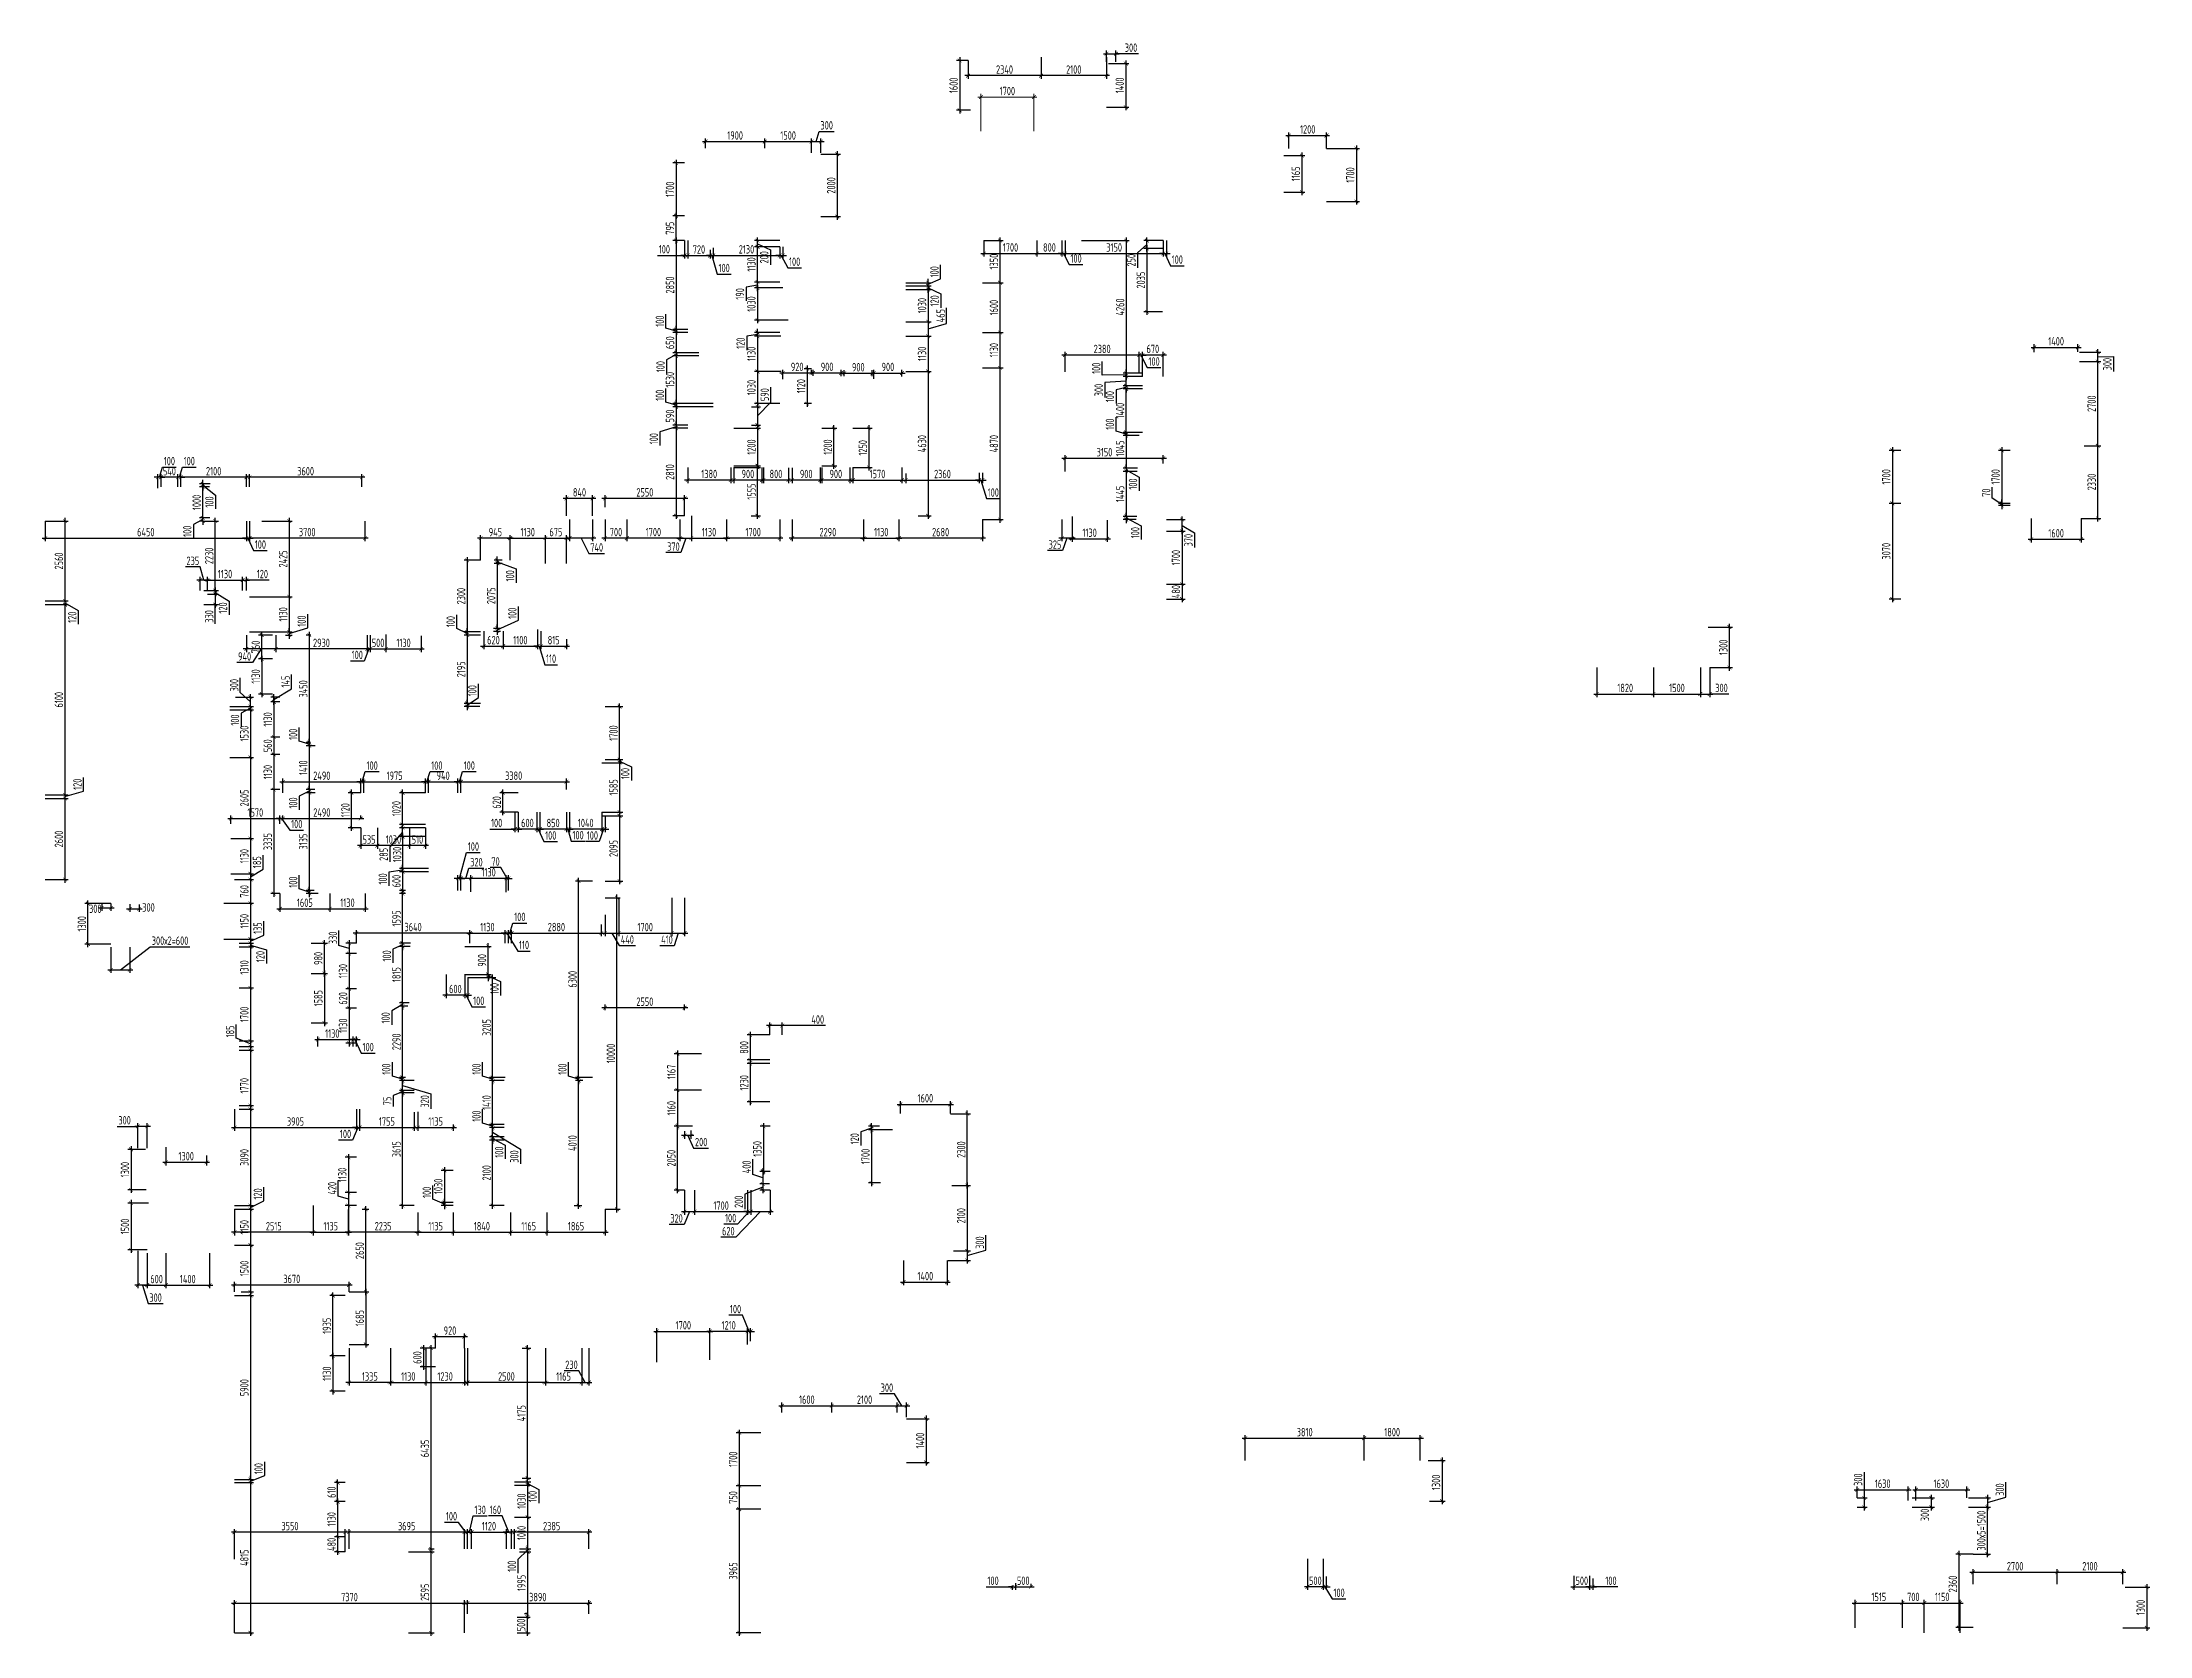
# Model space of a CAD drawing. Header units: millimetres. Extents: x -350007 to 535970, y -888 to 133718.
# Drawn here: x -218084 to -150499, y 82586 to 133718 of the extents above; entities that cross this region are included whole.
import ezdxf

# ---------------------------------------------------------------- set-up
doc = ezdxf.new("R2010")
doc.units = ezdxf.units.MM
doc.layers.add('АР_Размеры нов.', color=15, linetype='Continuous', lineweight=0)
doc.styles.add('ISOCPEUR', font='isocpeur.ttf', dxfattribs={"width": 0.7})
doc.dimstyles.new('R_100', dxfattribs={"dimtxt": 270, "dimasz": 120, "dimexe": 100, "dimexo": 0, "dimgap": 60, "dimtad": 1, "dimdec": 0, "dimrnd": 5, "dimzin": 0, "dimdsep": 46, "dimtxsty": 'ISOCPEUR', "dimblk": 'ARCHTICK', "dimcen": 0, "dimdle": 100, "dimclrd": 256, "dimclre": 256, "dimclrt": 256, "dimadec": 0, "dimazin": 0, "dimtfac": 2, "dimtdec": 0, "dimtofl": 0, "dimtmove": 1, "dimatfit": 3, "dimfxl": 1, "dimtvp": 3, "dimtolj": 1, "dimtzin": 0, "dimarcsym": 0})

msp = doc.modelspace()

# ---------------------------------------------------------------- texts
at = {"layer": 'АР_Размеры нов.', "ltscale": 100, "insert": (-187133.9, 132150), "char_height": 270, "attachment_point": 5, "style": 'ISOCPEUR'}
msp.add_mtext('\\A1;1700', dxfattribs=at)

# ---------------------------------------------------------------- blocks, each defined once
blk = doc.blocks.new('_ArchTick')
at = {"color": 0, "linetype": 'ByBlock', "const_width": 0.15}
blk.add_lwpolyline([(-0.5, -0.5), (0.5, 0.5)], dxfattribs=at)
blk = doc.blocks.new('*D2838')
at = {"layer": 'АР_Размеры нов.', "lineweight": -2, "ltscale": 100, "transparency": 16777216}
for p, q in [((-183888, 133032), (-183236, 133032)), ((-183336, 133132), (-183336, 131531)), ((-183955, 131631), (-183236, 131631))]:
    blk.add_line(p, q, dxfattribs=at)
at = {"layer": 'АР_Размеры нов.', "lineweight": -2, "ltscale": 100, "transparency": 16777216, "xscale": 120, "yscale": 120, "zscale": 120}
for p, rotation in [((-183336, 133032), 90), ((-183336, 131631), 270)]:
    blk.add_blockref('_ArchTick', p, dxfattribs=dict(at, rotation=rotation))
at = {"layer": 'АР_Размеры нов.', "ltscale": 100, "transparency": 16777216, "insert": (-183531, 132332), "char_height": 270, "attachment_point": 5, "rotation": 90, "style": 'ISOCPEUR'}
blk.add_mtext('\\A1;1400', dxfattribs=at)
blk = doc.blocks.new('*D2839')
at = {"layer": 'АР_Размеры нов.', "lineweight": -2, "ltscale": 100, "transparency": 16777216}
for p, q in [((-190365, 89551), (-189638, 89551)), ((-189738, 89651), (-189738, 88050)), ((-190365, 88150), (-189638, 88150))]:
    blk.add_line(p, q, dxfattribs=at)
at = {"layer": 'АР_Размеры нов.', "lineweight": -2, "ltscale": 100, "transparency": 16777216, "xscale": 120, "yscale": 120, "zscale": 120}
for p, rotation in [((-189738, 89551), 90), ((-189738, 88150), 270)]:
    blk.add_blockref('_ArchTick', p, dxfattribs=dict(at, rotation=rotation))
at = {"layer": 'АР_Размеры нов.', "ltscale": 100, "transparency": 16777216, "insert": (-189933, 88851), "char_height": 270, "attachment_point": 5, "rotation": 90, "style": 'ISOCPEUR'}
blk.add_mtext('\\A1;1400', dxfattribs=at)
blk = doc.blocks.new('*D2840')
at = {"layer": 'АР_Размеры нов.', "lineweight": -2, "ltscale": 100, "transparency": 16777216}
for p, q in [((-187884, 127351), (-187884, 126836)), ((-186184, 127351), (-186184, 126836)), ((-187984, 126936), (-186084, 126936))]:
    blk.add_line(p, q, dxfattribs=at)
at = {"layer": 'АР_Размеры нов.', "lineweight": -2, "ltscale": 100, "transparency": 16777216, "xscale": 120, "yscale": 120, "zscale": 120, "rotation": 180}
blk.add_blockref('_ArchTick', (-187884, 126936), dxfattribs=at)
at = {"layer": 'АР_Размеры нов.', "lineweight": -2, "ltscale": 100, "transparency": 16777216, "xscale": 120, "yscale": 120, "zscale": 120}
blk.add_blockref('_ArchTick', (-186184, 126936), dxfattribs=at)
at = {"layer": 'АР_Размеры нов.', "ltscale": 100, "transparency": 16777216, "insert": (-187034, 127131), "char_height": 270, "attachment_point": 5, "style": 'ISOCPEUR'}
blk.add_mtext('\\A1;1700', dxfattribs=at)
blk = doc.blocks.new('*D2841')
at = {"layer": 'АР_Размеры нов.', "lineweight": -2, "ltscale": 100, "transparency": 16777216}
for p, q in [((-178264, 130076), (-177591, 130076)), ((-177691, 130176), (-177691, 128809)), ((-178264, 128909), (-177591, 128909))]:
    blk.add_line(p, q, dxfattribs=at)
at = {"layer": 'АР_Размеры нов.', "lineweight": -2, "ltscale": 100, "transparency": 16777216, "xscale": 120, "yscale": 120, "zscale": 120}
for p, rotation in [((-177691, 130076), 90), ((-177691, 128909), 270)]:
    blk.add_blockref('_ArchTick', p, dxfattribs=dict(at, rotation=rotation))
at = {"layer": 'АР_Размеры нов.', "ltscale": 100, "transparency": 16777216, "insert": (-177886, 129492), "char_height": 270, "attachment_point": 5, "rotation": 90, "style": 'ISOCPEUR'}
blk.add_mtext('\\A1;1165', dxfattribs=at)
blk = doc.blocks.new('*D2843')
at = {"layer": 'АР_Размеры нов.', "lineweight": -2, "ltscale": 100, "transparency": 16777216}
for p, q in [((-182134, 127099), (-182757, 127099)), ((-182657, 127199), (-182657, 124965)), ((-182154, 125065), (-182757, 125065))]:
    blk.add_line(p, q, dxfattribs=at)
at = {"layer": 'АР_Размеры нов.', "lineweight": -2, "ltscale": 100, "transparency": 16777216, "xscale": 120, "yscale": 120, "zscale": 120}
for p, rotation in [((-182657, 127099), 90), ((-182657, 125065), 270)]:
    blk.add_blockref('_ArchTick', p, dxfattribs=dict(at, rotation=rotation))
at = {"layer": 'АР_Размеры нов.', "ltscale": 100, "transparency": 16777216, "insert": (-182852, 126082), "char_height": 270, "attachment_point": 5, "rotation": 90, "style": 'ISOCPEUR'}
blk.add_mtext('\\A1;2035', dxfattribs=at)
blk = doc.blocks.new('*D2844')
at = {"layer": 'АР_Размеры нов.', "lineweight": -2, "ltscale": 100, "transparency": 16777216}
for p, q in [((-185060, 118381), (-185060, 117684)), ((-183930, 118381), (-183930, 117684)), ((-185160, 117784), (-183830, 117784))]:
    blk.add_line(p, q, dxfattribs=at)
at = {"layer": 'АР_Размеры нов.', "lineweight": -2, "ltscale": 100, "transparency": 16777216, "xscale": 120, "yscale": 120, "zscale": 120, "rotation": 180}
blk.add_blockref('_ArchTick', (-185060, 117784), dxfattribs=at)
at = {"layer": 'АР_Размеры нов.', "lineweight": -2, "ltscale": 100, "transparency": 16777216, "xscale": 120, "yscale": 120, "zscale": 120}
blk.add_blockref('_ArchTick', (-183930, 117784), dxfattribs=at)
at = {"layer": 'АР_Размеры нов.', "ltscale": 100, "transparency": 16777216, "insert": (-184495, 117979), "char_height": 270, "attachment_point": 5, "style": 'ISOCPEUR'}
blk.add_mtext('\\A1;1130', dxfattribs=at)
blk = doc.blocks.new('*D2845')
at = {"layer": 'АР_Размеры нов.', "lineweight": -2, "ltscale": 100, "transparency": 16777216}
for p, q in [((-191743, 118401), (-191743, 117704)), ((-190613, 118401), (-190613, 117704)), ((-191843, 117804), (-190513, 117804))]:
    blk.add_line(p, q, dxfattribs=at)
at = {"layer": 'АР_Размеры нов.', "lineweight": -2, "ltscale": 100, "transparency": 16777216, "xscale": 120, "yscale": 120, "zscale": 120, "rotation": 180}
blk.add_blockref('_ArchTick', (-191743, 117804), dxfattribs=at)
at = {"layer": 'АР_Размеры нов.', "lineweight": -2, "ltscale": 100, "transparency": 16777216, "xscale": 120, "yscale": 120, "zscale": 120}
blk.add_blockref('_ArchTick', (-190613, 117804), dxfattribs=at)
at = {"layer": 'АР_Размеры нов.', "ltscale": 100, "transparency": 16777216, "insert": (-191178, 117999), "char_height": 270, "attachment_point": 5, "style": 'ISOCPEUR'}
blk.add_mtext('\\A1;1130', dxfattribs=at)
blk = doc.blocks.new('*D2846')
at = {"layer": 'АР_Размеры нов.', "lineweight": -2, "ltscale": 100, "transparency": 16777216}
for p, q in [((-197265, 118401), (-197265, 117704)), ((-196135, 118401), (-196135, 117704)), ((-197365, 117804), (-196035, 117804))]:
    blk.add_line(p, q, dxfattribs=at)
at = {"layer": 'АР_Размеры нов.', "lineweight": -2, "ltscale": 100, "transparency": 16777216, "xscale": 120, "yscale": 120, "zscale": 120, "rotation": 180}
blk.add_blockref('_ArchTick', (-197265, 117804), dxfattribs=at)
at = {"layer": 'АР_Размеры нов.', "lineweight": -2, "ltscale": 100, "transparency": 16777216, "xscale": 120, "yscale": 120, "zscale": 120}
blk.add_blockref('_ArchTick', (-196135, 117804), dxfattribs=at)
at = {"layer": 'АР_Размеры нов.', "ltscale": 100, "transparency": 16777216, "insert": (-196700, 117999), "char_height": 270, "attachment_point": 5, "style": 'ISOCPEUR'}
blk.add_mtext('\\A1;1130', dxfattribs=at)
blk = doc.blocks.new('*D2847')
at = {"layer": 'АР_Размеры нов.', "lineweight": -2, "ltscale": 100, "transparency": 16777216}
for p, q in [((-212885, 116459), (-211555, 116459)), ((-212785, 116122), (-212785, 116559)), ((-211655, 116122), (-211655, 116559))]:
    blk.add_line(p, q, dxfattribs=at)
at = {"layer": 'АР_Размеры нов.', "lineweight": -2, "ltscale": 100, "transparency": 16777216, "xscale": 120, "yscale": 120, "zscale": 120, "rotation": 180}
blk.add_blockref('_ArchTick', (-212785, 116459), dxfattribs=at)
at = {"layer": 'АР_Размеры нов.', "lineweight": -2, "ltscale": 100, "transparency": 16777216, "xscale": 120, "yscale": 120, "zscale": 120}
blk.add_blockref('_ArchTick', (-211655, 116459), dxfattribs=at)
at = {"layer": 'АР_Размеры нов.', "ltscale": 100, "transparency": 16777216, "insert": (-212220, 116654), "char_height": 270, "attachment_point": 5, "style": 'ISOCPEUR'}
blk.add_mtext('\\A1;1130', dxfattribs=at)
blk = doc.blocks.new('*D2848')
at = {"layer": 'АР_Размеры нов.', "lineweight": -2, "ltscale": 100, "transparency": 16777216}
for p, q in [((-211435, 115924), (-210062, 115924)), ((-210162, 116024), (-210162, 114694)), ((-211435, 114794), (-210062, 114794))]:
    blk.add_line(p, q, dxfattribs=at)
at = {"layer": 'АР_Размеры нов.', "lineweight": -2, "ltscale": 100, "transparency": 16777216, "xscale": 120, "yscale": 120, "zscale": 120}
for p, rotation in [((-210162, 115924), 90), ((-210162, 114794), 270)]:
    blk.add_blockref('_ArchTick', p, dxfattribs=dict(at, rotation=rotation))
at = {"layer": 'АР_Размеры нов.', "ltscale": 100, "transparency": 16777216, "insert": (-210357, 115359), "char_height": 270, "attachment_point": 5, "rotation": 90, "style": 'ISOCPEUR'}
blk.add_mtext('\\A1;1130', dxfattribs=at)
blk = doc.blocks.new('*D2849')
at = {"layer": 'АР_Размеры нов.', "lineweight": -2, "ltscale": 100, "transparency": 16777216}
for p, q in [((-212063, 112299), (-211305, 112299)), ((-211405, 112399), (-211405, 110669)), ((-212063, 110769), (-211305, 110769))]:
    blk.add_line(p, q, dxfattribs=at)
at = {"layer": 'АР_Размеры нов.', "lineweight": -2, "ltscale": 100, "transparency": 16777216, "xscale": 120, "yscale": 120, "zscale": 120}
for p, rotation in [((-211405, 112299), 90), ((-211405, 110769), 270)]:
    blk.add_blockref('_ArchTick', p, dxfattribs=dict(at, rotation=rotation))
at = {"layer": 'АР_Размеры нов.', "ltscale": 100, "transparency": 16777216, "insert": (-211600, 111534), "char_height": 270, "attachment_point": 5, "rotation": 90, "style": 'ISOCPEUR'}
blk.add_mtext('\\A1;1530', dxfattribs=at)
blk = doc.blocks.new('*D2850')
at = {"layer": 'АР_Размеры нов.', "lineweight": -2, "ltscale": 100, "transparency": 16777216}
for p, q in [((-210462, 112554), (-210756, 112554)), ((-210656, 112654), (-210656, 111324)), ((-210477, 111424), (-210756, 111424))]:
    blk.add_line(p, q, dxfattribs=at)
at = {"layer": 'АР_Размеры нов.', "lineweight": -2, "ltscale": 100, "transparency": 16777216, "xscale": 120, "yscale": 120, "zscale": 120}
for p, rotation in [((-210656, 112554), 90), ((-210656, 111424), 270)]:
    blk.add_blockref('_ArchTick', p, dxfattribs=dict(at, rotation=rotation))
at = {"layer": 'АР_Размеры нов.', "ltscale": 100, "transparency": 16777216, "insert": (-210851, 111989), "char_height": 270, "attachment_point": 5, "rotation": 90, "style": 'ISOCPEUR'}
blk.add_mtext('\\A1;1130', dxfattribs=at)
blk = doc.blocks.new('*D2851')
at = {"layer": 'АР_Размеры нов.', "lineweight": -2, "ltscale": 100, "transparency": 16777216}
for p, q in [((-210462, 110865), (-210756, 110865)), ((-210656, 110965), (-210656, 109635)), ((-210462, 109735), (-210756, 109735))]:
    blk.add_line(p, q, dxfattribs=at)
at = {"layer": 'АР_Размеры нов.', "lineweight": -2, "ltscale": 100, "transparency": 16777216, "xscale": 120, "yscale": 120, "zscale": 120}
for p, rotation in [((-210656, 110865), 90), ((-210656, 109735), 270)]:
    blk.add_blockref('_ArchTick', p, dxfattribs=dict(at, rotation=rotation))
at = {"layer": 'АР_Размеры нов.', "ltscale": 100, "transparency": 16777216, "insert": (-210851, 110300), "char_height": 270, "attachment_point": 5, "rotation": 90, "style": 'ISOCPEUR'}
blk.add_mtext('\\A1;1130', dxfattribs=at)
blk = doc.blocks.new('*D2852')
at = {"layer": 'АР_Размеры нов.', "lineweight": -2, "ltscale": 100, "transparency": 16777216}
for p, q in [((-211405, 106191), (-211405, 104841)), ((-212261, 106091), (-211305, 106091)), ((-212261, 104941), (-211305, 104941))]:
    blk.add_line(p, q, dxfattribs=at)
at = {"layer": 'АР_Размеры нов.', "lineweight": -2, "ltscale": 100, "transparency": 16777216, "xscale": 120, "yscale": 120, "zscale": 120}
for p, rotation in [((-211405, 106091), 90), ((-211405, 104941), 270)]:
    blk.add_blockref('_ArchTick', p, dxfattribs=dict(at, rotation=rotation))
at = {"layer": 'АР_Размеры нов.', "ltscale": 100, "transparency": 16777216, "insert": (-211600, 105516), "char_height": 270, "attachment_point": 5, "rotation": 90, "style": 'ISOCPEUR'}
blk.add_mtext('\\A1;1150', dxfattribs=at)
blk = doc.blocks.new('*D2853')
at = {"layer": 'АР_Размеры нов.', "lineweight": -2, "ltscale": 100, "transparency": 16777216}
for p, q in [((-211405, 103475), (-211405, 101575)), ((-211763, 103375), (-211305, 103375)), ((-211763, 101675), (-211305, 101675))]:
    blk.add_line(p, q, dxfattribs=at)
at = {"layer": 'АР_Размеры нов.', "lineweight": -2, "ltscale": 100, "transparency": 16777216, "xscale": 120, "yscale": 120, "zscale": 120}
for p, rotation in [((-211405, 103375), 90), ((-211405, 101675), 270)]:
    blk.add_blockref('_ArchTick', p, dxfattribs=dict(at, rotation=rotation))
at = {"layer": 'АР_Размеры нов.', "ltscale": 100, "transparency": 16777216, "insert": (-211600, 102525), "char_height": 270, "attachment_point": 5, "rotation": 90, "style": 'ISOCPEUR'}
blk.add_mtext('\\A1;1700', dxfattribs=at)
blk = doc.blocks.new('*D2854')
at = {"layer": 'АР_Размеры нов.', "lineweight": -2, "ltscale": 100, "transparency": 16777216}
for p, q in [((-211914, 96271), (-211305, 96271)), ((-211405, 96371), (-211405, 95021)), ((-211914, 95121), (-211305, 95121))]:
    blk.add_line(p, q, dxfattribs=at)
at = {"layer": 'АР_Размеры нов.', "lineweight": -2, "ltscale": 100, "transparency": 16777216, "xscale": 120, "yscale": 120, "zscale": 120}
for p, rotation in [((-211405, 96271), 90), ((-211405, 95121), 270)]:
    blk.add_blockref('_ArchTick', p, dxfattribs=dict(at, rotation=rotation))
at = {"layer": 'АР_Размеры нов.', "ltscale": 100, "transparency": 16777216, "insert": (-211600, 95696), "char_height": 270, "attachment_point": 5, "rotation": 90, "style": 'ISOCPEUR'}
blk.add_mtext('\\A1;1150', dxfattribs=at)
blk = doc.blocks.new('*D2855')
at = {"layer": 'АР_Размеры нов.', "lineweight": -2, "ltscale": 100, "transparency": 16777216}
for p, q in [((-204470, 105132), (-203142, 105132)), ((-204370, 104808), (-204370, 105232)), ((-203242, 104808), (-203242, 105232))]:
    blk.add_line(p, q, dxfattribs=at)
at = {"layer": 'АР_Размеры нов.', "lineweight": -2, "ltscale": 100, "transparency": 16777216, "xscale": 120, "yscale": 120, "zscale": 120, "rotation": 180}
blk.add_blockref('_ArchTick', (-204370, 105132), dxfattribs=at)
at = {"layer": 'АР_Размеры нов.', "lineweight": -2, "ltscale": 100, "transparency": 16777216, "xscale": 120, "yscale": 120, "zscale": 120}
blk.add_blockref('_ArchTick', (-203242, 105132), dxfattribs=at)
at = {"layer": 'АР_Размеры нов.', "ltscale": 100, "transparency": 16777216, "insert": (-203806, 105327), "char_height": 270, "attachment_point": 5, "style": 'ISOCPEUR'}
blk.add_mtext('\\A1;1130', dxfattribs=at)
blk = doc.blocks.new('*D2856')
at = {"layer": 'АР_Размеры нов.', "lineweight": -2, "ltscale": 100, "transparency": 16777216}
for p, q in [((-208008, 104477), (-208341, 104477)), ((-208241, 104577), (-208241, 103247)), ((-208008, 103347), (-208341, 103347))]:
    blk.add_line(p, q, dxfattribs=at)
at = {"layer": 'АР_Размеры нов.', "lineweight": -2, "ltscale": 100, "transparency": 16777216, "xscale": 120, "yscale": 120, "zscale": 120}
for p, rotation in [((-208241, 104477), 90), ((-208241, 103347), 270)]:
    blk.add_blockref('_ArchTick', p, dxfattribs=dict(at, rotation=rotation))
at = {"layer": 'АР_Размеры нов.', "ltscale": 100, "transparency": 16777216, "insert": (-208436, 103912), "char_height": 270, "attachment_point": 5, "rotation": 90, "style": 'ISOCPEUR'}
blk.add_mtext('\\A1;1130', dxfattribs=at)
blk = doc.blocks.new('*D2857')
at = {"layer": 'АР_Размеры нов.', "lineweight": -2, "ltscale": 100, "transparency": 16777216}
for p, q in [((-209462, 103835), (-208934, 103835)), ((-209034, 103935), (-209034, 102151)), ((-209462, 102251), (-208934, 102251))]:
    blk.add_line(p, q, dxfattribs=at)
at = {"layer": 'АР_Размеры нов.', "lineweight": -2, "ltscale": 100, "transparency": 16777216, "xscale": 120, "yscale": 120, "zscale": 120}
for p, rotation in [((-209034, 103835), 90), ((-209034, 102251), 270)]:
    blk.add_blockref('_ArchTick', p, dxfattribs=dict(at, rotation=rotation))
at = {"layer": 'АР_Размеры нов.', "ltscale": 100, "transparency": 16777216, "insert": (-209229, 103043), "char_height": 270, "attachment_point": 5, "rotation": 90, "style": 'ISOCPEUR'}
blk.add_mtext('\\A1;1585', dxfattribs=at)
blk = doc.blocks.new('*D2858')
at = {"layer": 'АР_Размеры нов.', "lineweight": -2, "ltscale": 100, "transparency": 16777216}
for p, q in [((-209341, 101718), (-208010, 101718)), ((-209241, 101492), (-209241, 101818)), ((-208110, 101492), (-208110, 101818))]:
    blk.add_line(p, q, dxfattribs=at)
at = {"layer": 'АР_Размеры нов.', "lineweight": -2, "ltscale": 100, "transparency": 16777216, "xscale": 120, "yscale": 120, "zscale": 120, "rotation": 180}
blk.add_blockref('_ArchTick', (-209241, 101718), dxfattribs=at)
at = {"layer": 'АР_Размеры нов.', "lineweight": -2, "ltscale": 100, "transparency": 16777216, "xscale": 120, "yscale": 120, "zscale": 120}
blk.add_blockref('_ArchTick', (-208110, 101718), dxfattribs=at)
at = {"layer": 'АР_Размеры нов.', "ltscale": 100, "transparency": 16777216, "insert": (-208781, 101912), "char_height": 270, "attachment_point": 5, "style": 'ISOCPEUR'}
blk.add_mtext('\\A1;1130', dxfattribs=at)
blk = doc.blocks.new('*D2859')
at = {"layer": 'АР_Размеры нов.', "lineweight": -2, "ltscale": 100, "transparency": 16777216}
for p, q in [((-208264, 98040), (-208264, 96710)), ((-208008, 97940), (-208364, 97940)), ((-208008, 96810), (-208364, 96810))]:
    blk.add_line(p, q, dxfattribs=at)
at = {"layer": 'АР_Размеры нов.', "lineweight": -2, "ltscale": 100, "transparency": 16777216, "xscale": 120, "yscale": 120, "zscale": 120}
for p, rotation in [((-208264, 97940), 90), ((-208264, 96810), 270)]:
    blk.add_blockref('_ArchTick', p, dxfattribs=dict(at, rotation=rotation))
at = {"layer": 'АР_Размеры нов.', "ltscale": 100, "transparency": 16777216, "insert": (-208459, 97375), "char_height": 270, "attachment_point": 5, "rotation": 90, "style": 'ISOCPEUR'}
blk.add_mtext('\\A1;1130', dxfattribs=at)
blk = doc.blocks.new('*D2860')
at = {"layer": 'АР_Размеры нов.', "lineweight": -2, "ltscale": 100, "transparency": 16777216}
for p, q in [((-209398, 96391), (-209398, 95436)), ((-208265, 96391), (-208265, 95436)), ((-209498, 95536), (-208165, 95536))]:
    blk.add_line(p, q, dxfattribs=at)
at = {"layer": 'АР_Размеры нов.', "lineweight": -2, "ltscale": 100, "transparency": 16777216, "xscale": 120, "yscale": 120, "zscale": 120, "rotation": 180}
blk.add_blockref('_ArchTick', (-209398, 95536), dxfattribs=at)
at = {"layer": 'АР_Размеры нов.', "lineweight": -2, "ltscale": 100, "transparency": 16777216, "xscale": 120, "yscale": 120, "zscale": 120}
blk.add_blockref('_ArchTick', (-208265, 95536), dxfattribs=at)
at = {"layer": 'АР_Размеры нов.', "ltscale": 100, "transparency": 16777216, "insert": (-208832, 95731), "char_height": 270, "attachment_point": 5, "style": 'ISOCPEUR'}
blk.add_mtext('\\A1;1135', dxfattribs=at)
blk = doc.blocks.new('*D2861')
at = {"layer": 'АР_Размеры нов.', "lineweight": -2, "ltscale": 100, "transparency": 16777216}
for p, q in [((-158484, 120621), (-158856, 120621)), ((-158756, 120721), (-158756, 118821)), ((-158484, 118921), (-158856, 118921))]:
    blk.add_line(p, q, dxfattribs=at)
at = {"layer": 'АР_Размеры нов.', "lineweight": -2, "ltscale": 100, "transparency": 16777216, "xscale": 120, "yscale": 120, "zscale": 120}
for p, rotation in [((-158756, 120621), 90), ((-158756, 118921), 270)]:
    blk.add_blockref('_ArchTick', p, dxfattribs=dict(at, rotation=rotation))
at = {"layer": 'АР_Размеры нов.', "ltscale": 100, "transparency": 16777216, "insert": (-158951, 119771), "char_height": 270, "attachment_point": 5, "rotation": 90, "style": 'ISOCPEUR'}
blk.add_mtext('\\A1;1700', dxfattribs=at)
blk = doc.blocks.new('*D2862')
at = {"layer": 'АР_Размеры нов.', "lineweight": -2, "ltscale": 100, "transparency": 16777216}
for p, q in [((-199334, 118401), (-199334, 117704)), ((-197634, 118401), (-197634, 117704)), ((-197534, 117804), (-199434, 117804))]:
    blk.add_line(p, q, dxfattribs=at)
at = {"layer": 'АР_Размеры нов.', "lineweight": -2, "ltscale": 100, "transparency": 16777216, "xscale": 120, "yscale": 120, "zscale": 120, "rotation": 180}
blk.add_blockref('_ArchTick', (-199334, 117804), dxfattribs=at)
at = {"layer": 'АР_Размеры нов.', "lineweight": -2, "ltscale": 100, "transparency": 16777216, "xscale": 120, "yscale": 120, "zscale": 120}
blk.add_blockref('_ArchTick', (-197634, 117804), dxfattribs=at)
at = {"layer": 'АР_Размеры нов.', "ltscale": 100, "transparency": 16777216, "insert": (-198484, 117999), "char_height": 270, "attachment_point": 5, "style": 'ISOCPEUR'}
blk.add_mtext('\\A1;1700', dxfattribs=at)
blk = doc.blocks.new('*D2902')
at = {"layer": 'АР_Размеры нов.', "lineweight": -2, "ltscale": 100, "transparency": 16777216}
for p, q in [((-160049, 83640), (-158334, 83640)), ((-159949, 82846), (-159949, 83740)), ((-158434, 82846), (-158434, 83740))]:
    blk.add_line(p, q, dxfattribs=at)
at = {"layer": 'АР_Размеры нов.', "lineweight": -2, "ltscale": 100, "transparency": 16777216, "xscale": 120, "yscale": 120, "zscale": 120, "rotation": 180}
blk.add_blockref('_ArchTick', (-159949, 83640), dxfattribs=at)
at = {"layer": 'АР_Размеры нов.', "lineweight": -2, "ltscale": 100, "transparency": 16777216, "xscale": 120, "yscale": 120, "zscale": 120}
blk.add_blockref('_ArchTick', (-158434, 83640), dxfattribs=at)
at = {"layer": 'АР_Размеры нов.', "ltscale": 100, "transparency": 16777216, "insert": (-159191, 83835), "char_height": 270, "attachment_point": 5, "style": 'ISOCPEUR'}
blk.add_mtext('\\A1;1515', dxfattribs=at)
blk = doc.blocks.new('*D2607')
at = {"layer": 'АР_Размеры нов.', "lineweight": -2, "ltscale": 100, "transparency": 16777216}
for p, q in [((-195034, 89101), (-195832, 89101)), ((-195732, 89201), (-195732, 87301)), ((-195034, 87401), (-195832, 87401))]:
    blk.add_line(p, q, dxfattribs=at)
at = {"layer": 'АР_Размеры нов.', "lineweight": -2, "ltscale": 100, "transparency": 16777216, "xscale": 120, "yscale": 120, "zscale": 120}
for p, rotation in [((-195732, 89101), 90), ((-195732, 87401), 270)]:
    blk.add_blockref('_ArchTick', p, dxfattribs=dict(at, rotation=rotation))
at = {"layer": 'АР_Размеры нов.', "ltscale": 100, "transparency": 16777216, "insert": (-195927, 88251), "char_height": 270, "attachment_point": 5, "rotation": 90, "style": 'ISOCPEUR'}
blk.add_mtext('\\A1;1700', dxfattribs=at)
blk = doc.blocks.new('*D2608')
at = {"layer": 'АР_Размеры нов.', "lineweight": -2, "ltscale": 100, "transparency": 16777216}
for p, q in [((-198474, 92355), (-196574, 92355)), ((-198374, 91366), (-198374, 92455)), ((-196674, 91446), (-196674, 92455))]:
    blk.add_line(p, q, dxfattribs=at)
at = {"layer": 'АР_Размеры нов.', "lineweight": -2, "ltscale": 100, "transparency": 16777216, "xscale": 120, "yscale": 120, "zscale": 120, "rotation": 180}
blk.add_blockref('_ArchTick', (-198374, 92355), dxfattribs=at)
at = {"layer": 'АР_Размеры нов.', "lineweight": -2, "ltscale": 100, "transparency": 16777216, "xscale": 120, "yscale": 120, "zscale": 120}
blk.add_blockref('_ArchTick', (-196674, 92355), dxfattribs=at)
at = {"layer": 'АР_Размеры нов.', "ltscale": 100, "transparency": 16777216, "insert": (-197524, 92550), "char_height": 270, "attachment_point": 5, "style": 'ISOCPEUR'}
blk.add_mtext('\\A1;1700', dxfattribs=at)
blk = doc.blocks.new('*D2609')
at = {"layer": 'АР_Размеры нов.', "lineweight": -2, "ltscale": 100, "transparency": 16777216}
for p, q in [((-204416, 85913), (-203096, 85913)), ((-204316, 85381), (-204316, 86013)), ((-203196, 85381), (-203196, 86013))]:
    blk.add_line(p, q, dxfattribs=at)
at = {"layer": 'АР_Размеры нов.', "lineweight": -2, "ltscale": 100, "transparency": 16777216, "xscale": 120, "yscale": 120, "zscale": 120, "rotation": 180}
blk.add_blockref('_ArchTick', (-204316, 85913), dxfattribs=at)
at = {"layer": 'АР_Размеры нов.', "lineweight": -2, "ltscale": 100, "transparency": 16777216, "xscale": 120, "yscale": 120, "zscale": 120}
blk.add_blockref('_ArchTick', (-203196, 85913), dxfattribs=at)
at = {"layer": 'АР_Размеры нов.', "ltscale": 100, "transparency": 16777216, "insert": (-203756, 86108), "char_height": 270, "attachment_point": 5, "style": 'ISOCPEUR'}
blk.add_mtext('\\A1;1120', dxfattribs=at)
blk = doc.blocks.new('*D2610')
at = {"layer": 'АР_Размеры нов.', "lineweight": -2, "ltscale": 100, "transparency": 16777216}
for p, q in [((-202937, 87523), (-202419, 87523)), ((-202937, 87423), (-202419, 87423)), ((-202519, 87523), (-202519, 87643)), ((-202519, 87423), (-202519, 87523)), ((-202519, 87473), (-202162, 87280)), ((-202519, 87423), (-202519, 87303)), ((-202162, 87280), (-202162, 86839))]:
    blk.add_line(p, q, dxfattribs=at)
at = {"layer": 'АР_Размеры нов.', "lineweight": -2, "ltscale": 100, "transparency": 16777216, "xscale": 120, "yscale": 120, "zscale": 120}
for p, rotation in [((-202519, 87523), 270), ((-202519, 87423), 90)]:
    blk.add_blockref('_ArchTick', p, dxfattribs=dict(at, rotation=rotation))
at = {"layer": 'АР_Размеры нов.', "ltscale": 100, "transparency": 16777216, "insert": (-202357, 87059), "char_height": 270, "attachment_point": 5, "rotation": 90, "style": 'ISOCPEUR'}
blk.add_mtext('\\A1;100', dxfattribs=at)
blk = doc.blocks.new('*D2611')
at = {"layer": 'АР_Размеры нов.', "lineweight": -2, "ltscale": 100, "transparency": 16777216}
for p, q in [((-202937, 87423), (-202419, 87423)), ((-202519, 87523), (-202519, 86293)), ((-202937, 86393), (-202419, 86393))]:
    blk.add_line(p, q, dxfattribs=at)
at = {"layer": 'АР_Размеры нов.', "lineweight": -2, "ltscale": 100, "transparency": 16777216, "xscale": 120, "yscale": 120, "zscale": 120}
for p, rotation in [((-202519, 87423), 90), ((-202519, 86393), 270)]:
    blk.add_blockref('_ArchTick', p, dxfattribs=dict(at, rotation=rotation))
at = {"layer": 'АР_Размеры нов.', "ltscale": 100, "transparency": 16777216, "insert": (-202714, 86908), "char_height": 270, "attachment_point": 5, "rotation": 90, "style": 'ISOCPEUR'}
blk.add_mtext('\\A1;1030', dxfattribs=at)
blk = doc.blocks.new('*D2612')
at = {"layer": 'АР_Размеры нов.', "lineweight": -2, "ltscale": 100, "transparency": 16777216}
for p, q in [((-208364, 86892), (-208709, 86892)), ((-208609, 86992), (-208609, 85662)), ((-208364, 85762), (-208709, 85762))]:
    blk.add_line(p, q, dxfattribs=at)
at = {"layer": 'АР_Размеры нов.', "lineweight": -2, "ltscale": 100, "transparency": 16777216, "xscale": 120, "yscale": 120, "zscale": 120}
for p, rotation in [((-208609, 86892), 90), ((-208609, 85762), 270)]:
    blk.add_blockref('_ArchTick', p, dxfattribs=dict(at, rotation=rotation))
at = {"layer": 'АР_Размеры нов.', "ltscale": 100, "transparency": 16777216, "insert": (-208804, 86327), "char_height": 270, "attachment_point": 5, "rotation": 90, "style": 'ISOCPEUR'}
blk.add_mtext('\\A1;1130', dxfattribs=at)
blk = doc.blocks.new('*D2613')
at = {"layer": 'АР_Размеры нов.', "lineweight": -2, "ltscale": 100, "transparency": 16777216}
for p, q in [((-208364, 91565), (-208860, 91565)), ((-208760, 91665), (-208760, 90335)), ((-208364, 90435), (-208860, 90435))]:
    blk.add_line(p, q, dxfattribs=at)
at = {"layer": 'АР_Размеры нов.', "lineweight": -2, "ltscale": 100, "transparency": 16777216, "xscale": 120, "yscale": 120, "zscale": 120}
for p, rotation in [((-208760, 91565), 90), ((-208760, 90435), 270)]:
    blk.add_blockref('_ArchTick', p, dxfattribs=dict(at, rotation=rotation))
at = {"layer": 'АР_Размеры нов.', "ltscale": 100, "transparency": 16777216, "insert": (-208955, 91000), "char_height": 270, "attachment_point": 5, "rotation": 90, "style": 'ISOCPEUR'}
blk.add_mtext('\\A1;1130', dxfattribs=at)
blk = doc.blocks.new('*D2614')
at = {"layer": 'АР_Размеры нов.', "lineweight": -2, "ltscale": 100, "transparency": 16777216}
for p, q in [((-206909, 91816), (-206909, 90614)), ((-205779, 91816), (-205779, 90614)), ((-207009, 90714), (-205679, 90714))]:
    blk.add_line(p, q, dxfattribs=at)
at = {"layer": 'АР_Размеры нов.', "lineweight": -2, "ltscale": 100, "transparency": 16777216, "xscale": 120, "yscale": 120, "zscale": 120, "rotation": 180}
blk.add_blockref('_ArchTick', (-206909, 90714), dxfattribs=at)
at = {"layer": 'АР_Размеры нов.', "lineweight": -2, "ltscale": 100, "transparency": 16777216, "xscale": 120, "yscale": 120, "zscale": 120}
blk.add_blockref('_ArchTick', (-205779, 90714), dxfattribs=at)
at = {"layer": 'АР_Размеры нов.', "ltscale": 100, "transparency": 16777216, "insert": (-206344, 90909), "char_height": 270, "attachment_point": 5, "style": 'ISOCPEUR'}
blk.add_mtext('\\A1;1130', dxfattribs=at)
blk = doc.blocks.new('*D2615')
at = {"layer": 'АР_Размеры нов.', "lineweight": -2, "ltscale": 100, "transparency": 16777216}
for p, q in [((-201948, 91816), (-201948, 90614)), ((-200783, 91816), (-200783, 90614)), ((-202048, 90714), (-200683, 90714))]:
    blk.add_line(p, q, dxfattribs=at)
at = {"layer": 'АР_Размеры нов.', "lineweight": -2, "ltscale": 100, "transparency": 16777216, "xscale": 120, "yscale": 120, "zscale": 120, "rotation": 180}
blk.add_blockref('_ArchTick', (-201948, 90714), dxfattribs=at)
at = {"layer": 'АР_Размеры нов.', "lineweight": -2, "ltscale": 100, "transparency": 16777216, "xscale": 120, "yscale": 120, "zscale": 120}
blk.add_blockref('_ArchTick', (-200783, 90714), dxfattribs=at)
at = {"layer": 'АР_Размеры нов.', "ltscale": 100, "transparency": 16777216, "insert": (-201365, 90909), "char_height": 270, "attachment_point": 5, "style": 'ISOCPEUR'}
blk.add_mtext('\\A1;1165', dxfattribs=at)
blk = doc.blocks.new('*D2616')
at = {"layer": 'АР_Размеры нов.', "lineweight": -2, "ltscale": 100, "transparency": 16777216}
for p, q in [((-197163, 96886), (-197163, 96096)), ((-195463, 96886), (-195463, 96096)), ((-197263, 96196), (-195363, 96196))]:
    blk.add_line(p, q, dxfattribs=at)
at = {"layer": 'АР_Размеры нов.', "lineweight": -2, "ltscale": 100, "transparency": 16777216, "xscale": 120, "yscale": 120, "zscale": 120, "rotation": 180}
blk.add_blockref('_ArchTick', (-197163, 96196), dxfattribs=at)
at = {"layer": 'АР_Размеры нов.', "lineweight": -2, "ltscale": 100, "transparency": 16777216, "xscale": 120, "yscale": 120, "zscale": 120}
blk.add_blockref('_ArchTick', (-195463, 96196), dxfattribs=at)
at = {"layer": 'АР_Размеры нов.', "ltscale": 100, "transparency": 16777216, "insert": (-196313, 96391), "char_height": 270, "attachment_point": 5, "style": 'ISOCPEUR'}
blk.add_mtext('\\A1;1700', dxfattribs=at)
blk = doc.blocks.new('*D2617')
at = {"layer": 'АР_Размеры нов.', "lineweight": -2, "ltscale": 100, "transparency": 16777216}
for p, q in [((-190819, 98816), (-191589, 98816)), ((-191489, 98916), (-191489, 97016)), ((-191204, 97116), (-191589, 97116))]:
    blk.add_line(p, q, dxfattribs=at)
at = {"layer": 'АР_Размеры нов.', "lineweight": -2, "ltscale": 100, "transparency": 16777216, "xscale": 120, "yscale": 120, "zscale": 120}
for p, rotation in [((-191489, 98816), 90), ((-191489, 97116), 270)]:
    blk.add_blockref('_ArchTick', p, dxfattribs=dict(at, rotation=rotation))
at = {"layer": 'АР_Размеры нов.', "ltscale": 100, "transparency": 16777216, "insert": (-191684, 97966), "char_height": 270, "attachment_point": 5, "rotation": 90, "style": 'ISOCPEUR'}
blk.add_mtext('\\A1;1700', dxfattribs=at)
blk = doc.blocks.new('*D2618')
at = {"layer": 'АР_Размеры нов.', "lineweight": -2, "ltscale": 100, "transparency": 16777216}
for p, q in [((-197484, 129846), (-197856, 129846)), ((-197756, 129946), (-197756, 128046)), ((-197484, 128146), (-197856, 128146))]:
    blk.add_line(p, q, dxfattribs=at)
at = {"layer": 'АР_Размеры нов.', "lineweight": -2, "ltscale": 100, "transparency": 16777216, "xscale": 120, "yscale": 120, "zscale": 120}
for p, rotation in [((-197756, 129846), 90), ((-197756, 128146), 270)]:
    blk.add_blockref('_ArchTick', p, dxfattribs=dict(at, rotation=rotation))
at = {"layer": 'АР_Размеры нов.', "ltscale": 100, "transparency": 16777216, "insert": (-197951, 128996), "char_height": 270, "attachment_point": 5, "rotation": 90, "style": 'ISOCPEUR'}
blk.add_mtext('\\A1;1700', dxfattribs=at)
blk = doc.blocks.new('*D2619')
at = {"layer": 'АР_Размеры нов.', "lineweight": -2, "ltscale": 100, "transparency": 16777216}
for p, q in [((-154974, 120621), (-155349, 120621)), ((-155249, 120721), (-155249, 118821)), ((-154974, 118921), (-155349, 118921))]:
    blk.add_line(p, q, dxfattribs=at)
at = {"layer": 'АР_Размеры нов.', "lineweight": -2, "ltscale": 100, "transparency": 16777216, "xscale": 120, "yscale": 120, "zscale": 120}
for p, rotation in [((-155249, 120621), 90), ((-155249, 118921), 270)]:
    blk.add_blockref('_ArchTick', p, dxfattribs=dict(at, rotation=rotation))
at = {"layer": 'АР_Размеры нов.', "ltscale": 100, "transparency": 16777216, "insert": (-155444, 119771), "char_height": 270, "attachment_point": 5, "rotation": 90, "style": 'ISOCPEUR'}
blk.add_mtext('\\A1;1700', dxfattribs=at)
blk = doc.blocks.new('*D2620')
at = {"layer": 'АР_Размеры нов.', "lineweight": -2, "ltscale": 100, "transparency": 16777216}
for p, q in [((-182657, 127225), (-182962, 126961)), ((-182134, 127351), (-182757, 127351)), ((-182154, 127099), (-182757, 127099)), ((-182657, 126999), (-182657, 127451)), ((-182962, 126961), (-182962, 126482))]:
    blk.add_line(p, q, dxfattribs=at)
at = {"layer": 'АР_Размеры нов.', "lineweight": -2, "ltscale": 100, "transparency": 16777216, "xscale": 120, "yscale": 120, "zscale": 120}
for p, rotation in [((-182657, 127351), 90), ((-182657, 127099), 270)]:
    blk.add_blockref('_ArchTick', p, dxfattribs=dict(at, rotation=rotation))
at = {"layer": 'АР_Размеры нов.', "ltscale": 100, "transparency": 16777216, "insert": (-183157, 126721), "char_height": 270, "attachment_point": 5, "rotation": 90, "style": 'ISOCPEUR'}
blk.add_mtext('\\A1;250', dxfattribs=at)
blk = doc.blocks.new('*D2621')
at = {"layer": 'АР_Размеры нов.', "lineweight": -2, "ltscale": 100, "transparency": 16777216}
for p, q in [((-182034, 118029), (-181433, 118029)), ((-181533, 118129), (-181533, 116229)), ((-182034, 116329), (-181433, 116329))]:
    blk.add_line(p, q, dxfattribs=at)
at = {"layer": 'АР_Размеры нов.', "lineweight": -2, "ltscale": 100, "transparency": 16777216, "xscale": 120, "yscale": 120, "zscale": 120}
for p, rotation in [((-181533, 118029), 90), ((-181533, 116329), 270)]:
    blk.add_blockref('_ArchTick', p, dxfattribs=dict(at, rotation=rotation))
at = {"layer": 'АР_Размеры нов.', "ltscale": 100, "transparency": 16777216, "insert": (-181728, 117179), "char_height": 270, "attachment_point": 5, "rotation": 90, "style": 'ISOCPEUR'}
blk.add_mtext('\\A1;1700', dxfattribs=at)
blk = doc.blocks.new('*D2622')
at = {"layer": 'АР_Размеры нов.', "lineweight": -2, "ltscale": 100, "transparency": 16777216}
for p, q in [((-182034, 116329), (-181433, 116329)), ((-181533, 116429), (-181533, 115751)), ((-182034, 115851), (-181433, 115851))]:
    blk.add_line(p, q, dxfattribs=at)
at = {"layer": 'АР_Размеры нов.', "lineweight": -2, "ltscale": 100, "transparency": 16777216, "xscale": 120, "yscale": 120, "zscale": 120}
for p, rotation in [((-181533, 116329), 90), ((-181533, 115851), 270)]:
    blk.add_blockref('_ArchTick', p, dxfattribs=dict(at, rotation=rotation))
at = {"layer": 'АР_Размеры нов.', "ltscale": 100, "transparency": 16777216, "insert": (-181728, 116090), "char_height": 270, "attachment_point": 5, "rotation": 90, "style": 'ISOCPEUR'}
blk.add_mtext('\\A1;480', dxfattribs=at)
blk = doc.blocks.new('*D2623')
at = {"layer": 'АР_Размеры нов.', "lineweight": -2, "ltscale": 100, "transparency": 16777216}
for p, q in [((-194434, 127151), (-195246, 127151)), ((-195146, 125921), (-195146, 127251)), ((-194434, 126021), (-195246, 126021))]:
    blk.add_line(p, q, dxfattribs=at)
at = {"layer": 'АР_Размеры нов.', "lineweight": -2, "ltscale": 100, "transparency": 16777216, "xscale": 120, "yscale": 120, "zscale": 120}
for p, rotation in [((-195146, 127151), 90), ((-195146, 126021), 270)]:
    blk.add_blockref('_ArchTick', p, dxfattribs=dict(at, rotation=rotation))
at = {"layer": 'АР_Размеры нов.', "ltscale": 100, "transparency": 16777216, "insert": (-195341, 126586), "char_height": 270, "attachment_point": 5, "rotation": 90, "style": 'ISOCPEUR'}
blk.add_mtext('\\A1;1130', dxfattribs=at)
blk = doc.blocks.new('*D2624')
at = {"layer": 'АР_Размеры нов.', "lineweight": -2, "ltscale": 100, "transparency": 16777216}
for p, q in [((-190394, 125779), (-189575, 125779)), ((-189675, 125879), (-189675, 124649)), ((-190394, 124749), (-189575, 124749))]:
    blk.add_line(p, q, dxfattribs=at)
at = {"layer": 'АР_Размеры нов.', "lineweight": -2, "ltscale": 100, "transparency": 16777216, "xscale": 120, "yscale": 120, "zscale": 120}
for p, rotation in [((-189675, 125779), 90), ((-189675, 124749), 270)]:
    blk.add_blockref('_ArchTick', p, dxfattribs=dict(at, rotation=rotation))
at = {"layer": 'АР_Размеры нов.', "ltscale": 100, "transparency": 16777216, "insert": (-189870, 125264), "char_height": 270, "attachment_point": 5, "rotation": 90, "style": 'ISOCPEUR'}
blk.add_mtext('\\A1;1030', dxfattribs=at)
blk = doc.blocks.new('*D2625')
at = {"layer": 'АР_Размеры нов.', "lineweight": -2, "ltscale": 100, "transparency": 16777216}
for p, q in [((-190394, 125901), (-189575, 125901)), ((-190394, 125779), (-189575, 125779)), ((-189675, 125679), (-189675, 126001)), ((-189675, 125840), (-189272, 125638)), ((-189272, 125638), (-189272, 125197))]:
    blk.add_line(p, q, dxfattribs=at)
at = {"layer": 'АР_Размеры нов.', "lineweight": -2, "ltscale": 100, "transparency": 16777216, "xscale": 120, "yscale": 120, "zscale": 120}
for p, rotation in [((-189675, 125901), 90), ((-189675, 125779), 270)]:
    blk.add_blockref('_ArchTick', p, dxfattribs=dict(at, rotation=rotation))
at = {"layer": 'АР_Размеры нов.', "ltscale": 100, "transparency": 16777216, "insert": (-189467, 125418), "char_height": 270, "attachment_point": 5, "rotation": 90, "style": 'ISOCPEUR'}
blk.add_mtext('\\A1;120', dxfattribs=at)
blk = doc.blocks.new('*D2626')
at = {"layer": 'АР_Размеры нов.', "lineweight": -2, "ltscale": 100, "transparency": 16777216}
for p, q in [((-189675, 124382), (-189675, 123052)), ((-190394, 124282), (-189575, 124282)), ((-190394, 123152), (-189575, 123152))]:
    blk.add_line(p, q, dxfattribs=at)
at = {"layer": 'АР_Размеры нов.', "lineweight": -2, "ltscale": 100, "transparency": 16777216, "xscale": 120, "yscale": 120, "zscale": 120}
for p, rotation in [((-189675, 124282), 90), ((-189675, 123152), 270)]:
    blk.add_blockref('_ArchTick', p, dxfattribs=dict(at, rotation=rotation))
at = {"layer": 'АР_Размеры нов.', "ltscale": 100, "transparency": 16777216, "insert": (-189870, 123717), "char_height": 270, "attachment_point": 5, "rotation": 90, "style": 'ISOCPEUR'}
blk.add_mtext('\\A1;1130', dxfattribs=at)
blk = doc.blocks.new('*D2627')
at = {"layer": 'АР_Размеры нов.', "lineweight": -2, "ltscale": 100, "transparency": 16777216}
for p, q in [((-194334, 125831), (-195246, 125831)), ((-195146, 125931), (-195146, 124701)), ((-194162, 124801), (-195246, 124801))]:
    blk.add_line(p, q, dxfattribs=at)
at = {"layer": 'АР_Размеры нов.', "lineweight": -2, "ltscale": 100, "transparency": 16777216, "xscale": 120, "yscale": 120, "zscale": 120}
for p, rotation in [((-195146, 125831), 90), ((-195146, 124801), 270)]:
    blk.add_blockref('_ArchTick', p, dxfattribs=dict(at, rotation=rotation))
at = {"layer": 'АР_Размеры нов.', "ltscale": 100, "transparency": 16777216, "insert": (-195341, 125316), "char_height": 270, "attachment_point": 5, "rotation": 90, "style": 'ISOCPEUR'}
blk.add_mtext('\\A1;1030', dxfattribs=at)
blk = doc.blocks.new('*D2628')
at = {"layer": 'АР_Размеры нов.', "lineweight": -2, "ltscale": 100, "transparency": 16777216}
for p, q in [((-195146, 124382), (-195146, 123052)), ((-194397, 124282), (-195246, 124282)), ((-194392, 123152), (-195246, 123152))]:
    blk.add_line(p, q, dxfattribs=at)
at = {"layer": 'АР_Размеры нов.', "lineweight": -2, "ltscale": 100, "transparency": 16777216, "xscale": 120, "yscale": 120, "zscale": 120}
for p, rotation in [((-195146, 124282), 90), ((-195146, 123152), 270)]:
    blk.add_blockref('_ArchTick', p, dxfattribs=dict(at, rotation=rotation))
at = {"layer": 'АР_Размеры нов.', "ltscale": 100, "transparency": 16777216, "insert": (-195341, 123717), "char_height": 270, "attachment_point": 5, "rotation": 90, "style": 'ISOCPEUR'}
blk.add_mtext('\\A1;1130', dxfattribs=at)
blk = doc.blocks.new('*D2629')
at = {"layer": 'АР_Размеры нов.', "lineweight": -2, "ltscale": 100, "transparency": 16777216}
for p, q in [((-204901, 97521), (-205286, 97521)), ((-205186, 97621), (-205186, 96391)), ((-204901, 96491), (-205286, 96491))]:
    blk.add_line(p, q, dxfattribs=at)
at = {"layer": 'АР_Размеры нов.', "lineweight": -2, "ltscale": 100, "transparency": 16777216, "xscale": 120, "yscale": 120, "zscale": 120}
for p, rotation in [((-205186, 97521), 90), ((-205186, 96491), 270)]:
    blk.add_blockref('_ArchTick', p, dxfattribs=dict(at, rotation=rotation))
at = {"layer": 'АР_Размеры нов.', "ltscale": 100, "transparency": 16777216, "insert": (-205381, 97006), "char_height": 270, "attachment_point": 5, "rotation": 90, "style": 'ISOCPEUR'}
blk.add_mtext('\\A1;1030', dxfattribs=at)
blk = doc.blocks.new('*D2630')
at = {"layer": 'АР_Размеры нов.', "lineweight": -2, "ltscale": 100, "transparency": 16777216}
for p, q in [((-205556, 96595), (-205556, 97037)), ((-205186, 96441), (-205556, 96595)), ((-204922, 96491), (-205286, 96491)), ((-204901, 96391), (-205286, 96391)), ((-205186, 96491), (-205186, 96611)), ((-205186, 96391), (-205186, 96491)), ((-205186, 96391), (-205186, 96271))]:
    blk.add_line(p, q, dxfattribs=at)
at = {"layer": 'АР_Размеры нов.', "lineweight": -2, "ltscale": 100, "transparency": 16777216, "xscale": 120, "yscale": 120, "zscale": 120}
for p, rotation in [((-205186, 96491), 270), ((-205186, 96391), 90)]:
    blk.add_blockref('_ArchTick', p, dxfattribs=dict(at, rotation=rotation))
at = {"layer": 'АР_Размеры нов.', "ltscale": 100, "transparency": 16777216, "insert": (-205751, 96816), "char_height": 270, "attachment_point": 5, "rotation": 90, "style": 'ISOCPEUR'}
blk.add_mtext('\\A1;100', dxfattribs=at)
blk = doc.blocks.new('*D2631')
at = {"layer": 'АР_Размеры нов.', "lineweight": -2, "ltscale": 100, "transparency": 16777216}
for p, q in [((-206034, 96168), (-206034, 95436)), ((-204901, 96168), (-204901, 95436)), ((-206134, 95536), (-204801, 95536))]:
    blk.add_line(p, q, dxfattribs=at)
at = {"layer": 'АР_Размеры нов.', "lineweight": -2, "ltscale": 100, "transparency": 16777216, "xscale": 120, "yscale": 120, "zscale": 120, "rotation": 180}
blk.add_blockref('_ArchTick', (-206034, 95536), dxfattribs=at)
at = {"layer": 'АР_Размеры нов.', "lineweight": -2, "ltscale": 100, "transparency": 16777216, "xscale": 120, "yscale": 120, "zscale": 120}
blk.add_blockref('_ArchTick', (-204901, 95536), dxfattribs=at)
at = {"layer": 'АР_Размеры нов.', "ltscale": 100, "transparency": 16777216, "insert": (-205467, 95731), "char_height": 270, "attachment_point": 5, "style": 'ISOCPEUR'}
blk.add_mtext('\\A1;1135', dxfattribs=at)
blk = doc.blocks.new('*D2632')
at = {"layer": 'АР_Размеры нов.', "lineweight": -2, "ltscale": 100, "transparency": 16777216}
for p, q in [((-203064, 96168), (-203064, 95436)), ((-201899, 96166), (-201899, 95436)), ((-203164, 95536), (-201799, 95536))]:
    blk.add_line(p, q, dxfattribs=at)
at = {"layer": 'АР_Размеры нов.', "lineweight": -2, "ltscale": 100, "transparency": 16777216, "xscale": 120, "yscale": 120, "zscale": 120, "rotation": 180}
blk.add_blockref('_ArchTick', (-203064, 95536), dxfattribs=at)
at = {"layer": 'АР_Размеры нов.', "lineweight": -2, "ltscale": 100, "transparency": 16777216, "xscale": 120, "yscale": 120, "zscale": 120}
blk.add_blockref('_ArchTick', (-201899, 95536), dxfattribs=at)
at = {"layer": 'АР_Размеры нов.', "ltscale": 100, "transparency": 16777216, "insert": (-202482, 95731), "char_height": 270, "attachment_point": 5, "style": 'ISOCPEUR'}
blk.add_mtext('\\A1;1165', dxfattribs=at)
blk = doc.blocks.new('*D2633')
at = {"layer": 'АР_Размеры нов.', "lineweight": -2, "ltscale": 100, "transparency": 16777216}
for p, q in [((-208110, 101718), (-208230, 101718)), ((-208110, 101492), (-208110, 101818)), ((-208008, 101718), (-208110, 101718)), ((-208059, 101718), (-207850, 101282)), ((-208008, 101492), (-208008, 101818)), ((-208008, 101718), (-207888, 101718)), ((-207850, 101282), (-207409, 101282))]:
    blk.add_line(p, q, dxfattribs=at)
at = {"layer": 'АР_Размеры нов.', "lineweight": -2, "ltscale": 100, "transparency": 16777216, "xscale": 120, "yscale": 120, "zscale": 120}
blk.add_blockref('_ArchTick', (-208110, 101718), dxfattribs=at)
at = {"layer": 'АР_Размеры нов.', "lineweight": -2, "ltscale": 100, "transparency": 16777216, "xscale": 120, "yscale": 120, "zscale": 120, "rotation": 180}
blk.add_blockref('_ArchTick', (-208008, 101718), dxfattribs=at)
at = {"layer": 'АР_Размеры нов.', "ltscale": 100, "transparency": 16777216, "insert": (-207629, 101477), "char_height": 270, "attachment_point": 5, "style": 'ISOCPEUR'}
blk.add_mtext('\\A1;100', dxfattribs=at)
blk = doc.blocks.new('*D2634')
at = {"layer": 'АР_Размеры нов.', "lineweight": -2, "ltscale": 100, "transparency": 16777216}
for p, q in [((-205767, 108231), (-206629, 108231)), ((-206529, 108331), (-206529, 107101)), ((-205815, 107201), (-206629, 107201))]:
    blk.add_line(p, q, dxfattribs=at)
at = {"layer": 'АР_Размеры нов.', "lineweight": -2, "ltscale": 100, "transparency": 16777216, "xscale": 120, "yscale": 120, "zscale": 120}
for p, rotation in [((-206529, 108231), 90), ((-206529, 107201), 270)]:
    blk.add_blockref('_ArchTick', p, dxfattribs=dict(at, rotation=rotation))
at = {"layer": 'АР_Размеры нов.', "ltscale": 100, "transparency": 16777216, "insert": (-206699, 107654), "char_height": 270, "attachment_point": 5, "rotation": 90, "style": 'ISOCPEUR'}
blk.add_mtext('\\A1;1030', dxfattribs=at)
blk = doc.blocks.new('*D2635')
at = {"layer": 'АР_Размеры нов.', "lineweight": -2, "ltscale": 100, "transparency": 16777216}
for p, q in [((-207335, 108494), (-207335, 107839)), ((-206305, 108495), (-206305, 107839)), ((-206205, 107939), (-207435, 107939))]:
    blk.add_line(p, q, dxfattribs=at)
at = {"layer": 'АР_Размеры нов.', "lineweight": -2, "ltscale": 100, "transparency": 16777216, "xscale": 120, "yscale": 120, "zscale": 120, "rotation": 180}
blk.add_blockref('_ArchTick', (-207335, 107939), dxfattribs=at)
at = {"layer": 'АР_Размеры нов.', "lineweight": -2, "ltscale": 100, "transparency": 16777216, "xscale": 120, "yscale": 120, "zscale": 120}
blk.add_blockref('_ArchTick', (-206305, 107939), dxfattribs=at)
at = {"layer": 'АР_Размеры нов.', "ltscale": 100, "transparency": 16777216, "insert": (-206820, 108134), "char_height": 270, "attachment_point": 5, "style": 'ISOCPEUR'}
blk.add_mtext('\\A1;1030', dxfattribs=at)
blk = doc.blocks.new('*D2636')
at = {"layer": 'АР_Размеры нов.', "lineweight": -2, "ltscale": 100, "transparency": 16777216}
for p, q in [((-203104, 106889), (-204434, 106889)), ((-204334, 106462), (-204334, 106989)), ((-203204, 106443), (-203204, 106989))]:
    blk.add_line(p, q, dxfattribs=at)
at = {"layer": 'АР_Размеры нов.', "lineweight": -2, "ltscale": 100, "transparency": 16777216, "xscale": 120, "yscale": 120, "zscale": 120, "rotation": 180}
blk.add_blockref('_ArchTick', (-204334, 106889), dxfattribs=at)
at = {"layer": 'АР_Размеры нов.', "lineweight": -2, "ltscale": 100, "transparency": 16777216, "xscale": 120, "yscale": 120, "zscale": 120}
blk.add_blockref('_ArchTick', (-203204, 106889), dxfattribs=at)
at = {"layer": 'АР_Размеры нов.', "ltscale": 100, "transparency": 16777216, "insert": (-203769, 107084), "char_height": 270, "attachment_point": 5, "style": 'ISOCPEUR'}
blk.add_mtext('\\A1;1130', dxfattribs=at)
blk = doc.blocks.new('*D2637')
at = {"layer": 'АР_Размеры нов.', "lineweight": -2, "ltscale": 100, "transparency": 16777216}
for p, q in [((-203372, 107235), (-203719, 107235)), ((-203169, 106889), (-203372, 107235)), ((-203204, 106889), (-203324, 106889)), ((-203204, 106501), (-203204, 106989)), ((-203134, 106889), (-203204, 106889)), ((-203134, 106501), (-203134, 106989)), ((-203134, 106889), (-203014, 106889))]:
    blk.add_line(p, q, dxfattribs=at)
at = {"layer": 'АР_Размеры нов.', "lineweight": -2, "ltscale": 100, "transparency": 16777216, "xscale": 120, "yscale": 120, "zscale": 120}
blk.add_blockref('_ArchTick', (-203204, 106889), dxfattribs=at)
at = {"layer": 'АР_Размеры нов.', "lineweight": -2, "ltscale": 100, "transparency": 16777216, "xscale": 120, "yscale": 120, "zscale": 120, "rotation": 180}
blk.add_blockref('_ArchTick', (-203134, 106889), dxfattribs=at)
at = {"layer": 'АР_Размеры нов.', "ltscale": 100, "transparency": 16777216, "insert": (-203546, 107430), "char_height": 270, "attachment_point": 5, "style": 'ISOCPEUR'}
blk.add_mtext('\\A1;70', dxfattribs=at)
blk = doc.blocks.new('*D2638')
at = {"layer": 'АР_Размеры нов.', "lineweight": -2, "ltscale": 100, "transparency": 16777216}
for p, q in [((-212063, 112401), (-211305, 112401)), ((-212063, 112299), (-211305, 112299)), ((-211405, 112350), (-211706, 112190)), ((-211405, 112401), (-211405, 112521)), ((-211405, 112401), (-211405, 112299)), ((-211405, 112299), (-211405, 112179)), ((-211706, 112190), (-211706, 111749))]:
    blk.add_line(p, q, dxfattribs=at)
at = {"layer": 'АР_Размеры нов.', "lineweight": -2, "ltscale": 100, "transparency": 16777216, "xscale": 120, "yscale": 120, "zscale": 120}
for p, rotation in [((-211405, 112401), 270), ((-211405, 112299), 90)]:
    blk.add_blockref('_ArchTick', p, dxfattribs=dict(at, rotation=rotation))
at = {"layer": 'АР_Размеры нов.', "ltscale": 100, "transparency": 16777216, "insert": (-211901, 111969), "char_height": 270, "attachment_point": 5, "rotation": 90, "style": 'ISOCPEUR'}
blk.add_mtext('\\A1;100', dxfattribs=at)
blk = doc.blocks.new('*D2639')
at = {"layer": 'АР_Размеры нов.', "lineweight": -2, "ltscale": 100, "transparency": 16777216}
for p, q in [((-211755, 116459), (-211435, 116459)), ((-211655, 116122), (-211655, 116559)), ((-211535, 116122), (-211535, 116559)), ((-210801, 116459), (-211535, 116459))]:
    blk.add_line(p, q, dxfattribs=at)
at = {"layer": 'АР_Размеры нов.', "lineweight": -2, "ltscale": 100, "transparency": 16777216, "xscale": 120, "yscale": 120, "zscale": 120, "rotation": 180}
blk.add_blockref('_ArchTick', (-211655, 116459), dxfattribs=at)
at = {"layer": 'АР_Размеры нов.', "lineweight": -2, "ltscale": 100, "transparency": 16777216, "xscale": 120, "yscale": 120, "zscale": 120}
blk.add_blockref('_ArchTick', (-211535, 116459), dxfattribs=at)
at = {"layer": 'АР_Размеры нов.', "ltscale": 100, "transparency": 16777216, "insert": (-211022, 116654), "char_height": 270, "attachment_point": 5, "style": 'ISOCPEUR'}
blk.add_mtext('\\A1;120', dxfattribs=at)
blk = doc.blocks.new('*D2640')
at = {"layer": 'АР_Размеры нов.', "lineweight": -2, "ltscale": 100, "transparency": 16777216}
for p, q in [((-203400, 114338), (-202100, 114338)), ((-203300, 114822), (-203300, 114238)), ((-202200, 114878), (-202200, 114238))]:
    blk.add_line(p, q, dxfattribs=at)
at = {"layer": 'АР_Размеры нов.', "lineweight": -2, "ltscale": 100, "transparency": 16777216, "xscale": 120, "yscale": 120, "zscale": 120, "rotation": 180}
blk.add_blockref('_ArchTick', (-203300, 114338), dxfattribs=at)
at = {"layer": 'АР_Размеры нов.', "lineweight": -2, "ltscale": 100, "transparency": 16777216, "xscale": 120, "yscale": 120, "zscale": 120}
blk.add_blockref('_ArchTick', (-202200, 114338), dxfattribs=at)
at = {"layer": 'АР_Размеры нов.', "ltscale": 100, "transparency": 16777216, "insert": (-202750, 114533), "char_height": 270, "attachment_point": 5, "style": 'ISOCPEUR'}
blk.add_mtext('\\A1;1100', dxfattribs=at)
blk = doc.blocks.new('*D2641')
at = {"layer": 'АР_Размеры нов.', "lineweight": -2, "ltscale": 100, "transparency": 16777216}
for p, q in [((-207161, 114250), (-205831, 114250)), ((-207061, 114714), (-207061, 114150)), ((-205931, 114672), (-205931, 114150))]:
    blk.add_line(p, q, dxfattribs=at)
at = {"layer": 'АР_Размеры нов.', "lineweight": -2, "ltscale": 100, "transparency": 16777216, "xscale": 120, "yscale": 120, "zscale": 120, "rotation": 180}
blk.add_blockref('_ArchTick', (-207061, 114250), dxfattribs=at)
at = {"layer": 'АР_Размеры нов.', "lineweight": -2, "ltscale": 100, "transparency": 16777216, "xscale": 120, "yscale": 120, "zscale": 120}
blk.add_blockref('_ArchTick', (-205931, 114250), dxfattribs=at)
at = {"layer": 'АР_Размеры нов.', "ltscale": 100, "transparency": 16777216, "insert": (-206496, 114445), "char_height": 270, "attachment_point": 5, "style": 'ISOCPEUR'}
blk.add_mtext('\\A1;1130', dxfattribs=at)
blk = doc.blocks.new('*D2642')
at = {"layer": 'АР_Размеры нов.', "lineweight": -2, "ltscale": 100, "transparency": 16777216}
for p, q in [((-203178, 117804), (-201848, 117804)), ((-203078, 117094), (-203078, 117904)), ((-201948, 117114), (-201948, 117904))]:
    blk.add_line(p, q, dxfattribs=at)
at = {"layer": 'АР_Размеры нов.', "lineweight": -2, "ltscale": 100, "transparency": 16777216, "xscale": 120, "yscale": 120, "zscale": 120, "rotation": 180}
blk.add_blockref('_ArchTick', (-203078, 117804), dxfattribs=at)
at = {"layer": 'АР_Размеры нов.', "lineweight": -2, "ltscale": 100, "transparency": 16777216, "xscale": 120, "yscale": 120, "zscale": 120}
blk.add_blockref('_ArchTick', (-201948, 117804), dxfattribs=at)
at = {"layer": 'АР_Размеры нов.', "ltscale": 100, "transparency": 16777216, "insert": (-202513, 117999), "char_height": 270, "attachment_point": 5, "style": 'ISOCPEUR'}
blk.add_mtext('\\A1;1130', dxfattribs=at)
blk = doc.blocks.new('*D2747')
at = {"layer": 'АР_Размеры нов.', "lineweight": -2, "ltscale": 100, "transparency": 16777216}
for p, q in [((-173643, 88211), (-173094, 88211)), ((-173194, 88311), (-173194, 86811)), ((-173594, 86911), (-173094, 86911))]:
    blk.add_line(p, q, dxfattribs=at)
at = {"layer": 'АР_Размеры нов.', "lineweight": -2, "ltscale": 100, "transparency": 16777216, "xscale": 120, "yscale": 120, "zscale": 120}
for p, rotation in [((-173194, 88211), 90), ((-173194, 86911), 270)]:
    blk.add_blockref('_ArchTick', p, dxfattribs=dict(at, rotation=rotation))
at = {"layer": 'АР_Размеры нов.', "ltscale": 100, "transparency": 16777216, "insert": (-173389, 87511), "char_height": 270, "attachment_point": 5, "rotation": 90, "style": 'ISOCPEUR'}
blk.add_mtext('\\A1;1300', dxfattribs=at)
blk = doc.blocks.new('*D2748')
at = {"layer": 'АР_Размеры нов.', "lineweight": -2, "ltscale": 100, "transparency": 16777216}
for p, q in [((-212034, 108642), (-212034, 108907)), ((-210462, 108642), (-210462, 108907)), ((-212134, 108807), (-210362, 108807))]:
    blk.add_line(p, q, dxfattribs=at)
at = {"layer": 'АР_Размеры нов.', "lineweight": -2, "ltscale": 100, "transparency": 16777216, "xscale": 120, "yscale": 120, "zscale": 120, "rotation": 180}
blk.add_blockref('_ArchTick', (-212034, 108807), dxfattribs=at)
at = {"layer": 'АР_Размеры нов.', "lineweight": -2, "ltscale": 100, "transparency": 16777216, "xscale": 120, "yscale": 120, "zscale": 120}
blk.add_blockref('_ArchTick', (-210462, 108807), dxfattribs=at)
at = {"layer": 'АР_Размеры нов.', "ltscale": 100, "transparency": 16777216, "insert": (-211248, 109002), "char_height": 270, "attachment_point": 5, "style": 'ISOCPEUR'}
blk.add_mtext('\\A1;1570', dxfattribs=at)
blk = doc.blocks.new('*D2749')
at = {"layer": 'АР_Размеры нов.', "lineweight": -2, "ltscale": 100, "transparency": 16777216}
for p, q in [((-208241, 102829), (-208241, 101499)), ((-208008, 102729), (-208341, 102729)), ((-208008, 101599), (-208341, 101599))]:
    blk.add_line(p, q, dxfattribs=at)
at = {"layer": 'АР_Размеры нов.', "lineweight": -2, "ltscale": 100, "transparency": 16777216, "xscale": 120, "yscale": 120, "zscale": 120}
for p, rotation in [((-208241, 102729), 90), ((-208241, 101599), 270)]:
    blk.add_blockref('_ArchTick', p, dxfattribs=dict(at, rotation=rotation))
at = {"layer": 'АР_Размеры нов.', "ltscale": 100, "transparency": 16777216, "insert": (-208436, 102164), "char_height": 270, "attachment_point": 5, "rotation": 90, "style": 'ISOCPEUR'}
blk.add_mtext('\\A1;1130', dxfattribs=at)
blk = doc.blocks.new('*D2761')
at = {"layer": 'АР_Размеры нов.', "lineweight": -2, "ltscale": 100, "transparency": 16777216}
for p, q in [((-204904, 96168), (-204904, 95433)), ((-203064, 96168), (-203064, 95433)), ((-205004, 95533), (-202964, 95533))]:
    blk.add_line(p, q, dxfattribs=at)
at = {"layer": 'АР_Размеры нов.', "lineweight": -2, "ltscale": 100, "transparency": 16777216, "xscale": 120, "yscale": 120, "zscale": 120, "rotation": 180}
blk.add_blockref('_ArchTick', (-204904, 95533), dxfattribs=at)
at = {"layer": 'АР_Размеры нов.', "lineweight": -2, "ltscale": 100, "transparency": 16777216, "xscale": 120, "yscale": 120, "zscale": 120}
blk.add_blockref('_ArchTick', (-203064, 95533), dxfattribs=at)
at = {"layer": 'АР_Размеры нов.', "ltscale": 100, "transparency": 16777216, "insert": (-203984, 95728), "char_height": 270, "attachment_point": 5, "style": 'ISOCPEUR'}
blk.add_mtext('\\A1;1840', dxfattribs=at)
blk = doc.blocks.new('*D2762')
at = {"layer": 'АР_Размеры нов.', "lineweight": -2, "ltscale": 100, "transparency": 16777216}
for p, q in [((-208589, 96698), (-208589, 97196)), ((-208264, 96600), (-208589, 96698)), ((-208008, 96810), (-208364, 96810)), ((-208264, 96910), (-208264, 96291)), ((-208008, 96391), (-208364, 96391))]:
    blk.add_line(p, q, dxfattribs=at)
at = {"layer": 'АР_Размеры нов.', "lineweight": -2, "ltscale": 100, "transparency": 16777216, "xscale": 120, "yscale": 120, "zscale": 120}
for p, rotation in [((-208264, 96810), 90), ((-208264, 96391), 270)]:
    blk.add_blockref('_ArchTick', p, dxfattribs=dict(at, rotation=rotation))
at = {"layer": 'АР_Размеры нов.', "ltscale": 100, "transparency": 16777216, "insert": (-208784, 96947), "char_height": 270, "attachment_point": 5, "rotation": 90, "style": 'ISOCPEUR'}
blk.add_mtext('\\A1;420', dxfattribs=at)
blk = doc.blocks.new('*D2771')
at = {"layer": 'АР_Размеры нов.', "lineweight": -2, "ltscale": 100, "transparency": 16777216}
for p, q in [((-208566, 104740), (-208566, 105219)), ((-208008, 104808), (-208341, 104808)), ((-208241, 104908), (-208241, 104377)), ((-208241, 104643), (-208566, 104740)), ((-208008, 104477), (-208341, 104477))]:
    blk.add_line(p, q, dxfattribs=at)
at = {"layer": 'АР_Размеры нов.', "lineweight": -2, "ltscale": 100, "transparency": 16777216, "xscale": 120, "yscale": 120, "zscale": 120}
for p, rotation in [((-208241, 104808), 90), ((-208241, 104477), 270)]:
    blk.add_blockref('_ArchTick', p, dxfattribs=dict(at, rotation=rotation))
at = {"layer": 'АР_Размеры нов.', "ltscale": 100, "transparency": 16777216, "insert": (-208761, 104980), "char_height": 270, "attachment_point": 5, "rotation": 90, "style": 'ISOCPEUR'}
blk.add_mtext('\\A1;330', dxfattribs=at)
blk = doc.blocks.new('*D2772')
at = {"layer": 'АР_Размеры нов.', "lineweight": -2, "ltscale": 100, "transparency": 16777216}
for p, q in [((-209462, 104808), (-208934, 104808)), ((-209034, 103735), (-209034, 104908)), ((-209462, 103835), (-208934, 103835))]:
    blk.add_line(p, q, dxfattribs=at)
at = {"layer": 'АР_Размеры нов.', "lineweight": -2, "ltscale": 100, "transparency": 16777216, "xscale": 120, "yscale": 120, "zscale": 120}
for p, rotation in [((-209034, 104808), 90), ((-209034, 103835), 270)]:
    blk.add_blockref('_ArchTick', p, dxfattribs=dict(at, rotation=rotation))
at = {"layer": 'АР_Размеры нов.', "ltscale": 100, "transparency": 16777216, "insert": (-209229, 104321), "char_height": 270, "attachment_point": 5, "rotation": 90, "style": 'ISOCPEUR'}
blk.add_mtext('\\A1;980', dxfattribs=at)
blk = doc.blocks.new('*D2773')
at = {"layer": 'АР_Размеры нов.', "lineweight": -2, "ltscale": 100, "transparency": 16777216}
for p, q in [((-207870, 108515), (-207870, 107839)), ((-207335, 108514), (-207335, 107839)), ((-207235, 107939), (-207970, 107939))]:
    blk.add_line(p, q, dxfattribs=at)
at = {"layer": 'АР_Размеры нов.', "lineweight": -2, "ltscale": 100, "transparency": 16777216, "xscale": 120, "yscale": 120, "zscale": 120, "rotation": 180}
blk.add_blockref('_ArchTick', (-207870, 107939), dxfattribs=at)
at = {"layer": 'АР_Размеры нов.', "lineweight": -2, "ltscale": 100, "transparency": 16777216, "xscale": 120, "yscale": 120, "zscale": 120}
blk.add_blockref('_ArchTick', (-207335, 107939), dxfattribs=at)
at = {"layer": 'АР_Размеры нов.', "ltscale": 100, "transparency": 16777216, "insert": (-207602, 108134), "char_height": 270, "attachment_point": 5, "style": 'ISOCPEUR'}
blk.add_mtext('\\A1;535', dxfattribs=at)
blk = doc.blocks.new('*D2774')
at = {"layer": 'АР_Размеры нов.', "lineweight": -2, "ltscale": 100, "transparency": 16777216}
for p, q in [((-210694, 113932), (-211142, 113932)), ((-211042, 114032), (-211042, 112701)), ((-210694, 112801), (-211142, 112801))]:
    blk.add_line(p, q, dxfattribs=at)
at = {"layer": 'АР_Размеры нов.', "lineweight": -2, "ltscale": 100, "transparency": 16777216, "xscale": 120, "yscale": 120, "zscale": 120}
for p, rotation in [((-211042, 113932), 90), ((-211042, 112801), 270)]:
    blk.add_blockref('_ArchTick', p, dxfattribs=dict(at, rotation=rotation))
at = {"layer": 'АР_Размеры нов.', "ltscale": 100, "transparency": 16777216, "insert": (-211237, 113366), "char_height": 270, "attachment_point": 5, "rotation": 90, "style": 'ISOCPEUR'}
blk.add_mtext('\\A1;1130', dxfattribs=at)
blk = doc.blocks.new('*D2775')
at = {"layer": 'АР_Размеры нов.', "lineweight": -2, "ltscale": 100, "transparency": 16777216}
for p, q in [((-210694, 114694), (-211142, 114694)), ((-211042, 113832), (-211042, 114794)), ((-210694, 113932), (-211142, 113932))]:
    blk.add_line(p, q, dxfattribs=at)
at = {"layer": 'АР_Размеры нов.', "lineweight": -2, "ltscale": 100, "transparency": 16777216, "xscale": 120, "yscale": 120, "zscale": 120}
for p, rotation in [((-211042, 114694), 90), ((-211042, 113932), 270)]:
    blk.add_blockref('_ArchTick', p, dxfattribs=dict(at, rotation=rotation))
at = {"layer": 'АР_Размеры нов.', "ltscale": 100, "transparency": 16777216, "insert": (-211237, 114313), "char_height": 270, "attachment_point": 5, "rotation": 90, "style": 'ISOCPEUR'}
blk.add_mtext('\\A1;760', dxfattribs=at)
blk = doc.blocks.new('*D2776')
at = {"layer": 'АР_Размеры нов.', "lineweight": -2, "ltscale": 100, "transparency": 16777216}
for p, q in [((-208859, 106401), (-208859, 105814)), ((-207729, 106401), (-207729, 105814)), ((-208959, 105914), (-207629, 105914))]:
    blk.add_line(p, q, dxfattribs=at)
at = {"layer": 'АР_Размеры нов.', "lineweight": -2, "ltscale": 100, "transparency": 16777216, "xscale": 120, "yscale": 120, "zscale": 120, "rotation": 180}
blk.add_blockref('_ArchTick', (-208859, 105914), dxfattribs=at)
at = {"layer": 'АР_Размеры нов.', "lineweight": -2, "ltscale": 100, "transparency": 16777216, "xscale": 120, "yscale": 120, "zscale": 120}
blk.add_blockref('_ArchTick', (-207729, 105914), dxfattribs=at)
at = {"layer": 'АР_Размеры нов.', "ltscale": 100, "transparency": 16777216, "insert": (-208294, 106109), "char_height": 270, "attachment_point": 5, "style": 'ISOCPEUR'}
blk.add_mtext('\\A1;1130', dxfattribs=at)
blk = doc.blocks.new('*D2777')
at = {"layer": 'АР_Размеры нов.', "lineweight": -2, "ltscale": 100, "transparency": 16777216}
for p, q in [((-210462, 106401), (-210462, 105814)), ((-208859, 106401), (-208859, 105814)), ((-210562, 105914), (-208759, 105914))]:
    blk.add_line(p, q, dxfattribs=at)
at = {"layer": 'АР_Размеры нов.', "lineweight": -2, "ltscale": 100, "transparency": 16777216, "xscale": 120, "yscale": 120, "zscale": 120, "rotation": 180}
blk.add_blockref('_ArchTick', (-210462, 105914), dxfattribs=at)
at = {"layer": 'АР_Размеры нов.', "lineweight": -2, "ltscale": 100, "transparency": 16777216, "xscale": 120, "yscale": 120, "zscale": 120}
blk.add_blockref('_ArchTick', (-208859, 105914), dxfattribs=at)
at = {"layer": 'АР_Размеры нов.', "ltscale": 100, "transparency": 16777216, "insert": (-209661, 106109), "char_height": 270, "attachment_point": 5, "style": 'ISOCPEUR'}
blk.add_mtext('\\A1;1605', dxfattribs=at)
blk = doc.blocks.new('*D2778')
at = {"layer": 'АР_Размеры нов.', "lineweight": -2, "ltscale": 100, "transparency": 16777216}
for p, q in [((-207663, 114250), (-206961, 114250)), ((-207563, 114694), (-207563, 114150)), ((-207061, 114694), (-207061, 114150))]:
    blk.add_line(p, q, dxfattribs=at)
at = {"layer": 'АР_Размеры нов.', "lineweight": -2, "ltscale": 100, "transparency": 16777216, "xscale": 120, "yscale": 120, "zscale": 120, "rotation": 180}
blk.add_blockref('_ArchTick', (-207563, 114250), dxfattribs=at)
at = {"layer": 'АР_Размеры нов.', "lineweight": -2, "ltscale": 100, "transparency": 16777216, "xscale": 120, "yscale": 120, "zscale": 120}
blk.add_blockref('_ArchTick', (-207061, 114250), dxfattribs=at)
at = {"layer": 'АР_Размеры нов.', "ltscale": 100, "transparency": 16777216, "insert": (-207312, 114445), "char_height": 270, "attachment_point": 5, "style": 'ISOCPEUR'}
blk.add_mtext('\\A1;500', dxfattribs=at)
blk = doc.blocks.new('*D2779')
at = {"layer": 'АР_Размеры нов.', "lineweight": -2, "ltscale": 100, "transparency": 16777216}
for p, q in [((-202048, 117804), (-201173, 117804)), ((-201948, 116994), (-201948, 117904)), ((-201273, 116994), (-201273, 117904))]:
    blk.add_line(p, q, dxfattribs=at)
at = {"layer": 'АР_Размеры нов.', "lineweight": -2, "ltscale": 100, "transparency": 16777216, "xscale": 120, "yscale": 120, "zscale": 120, "rotation": 180}
blk.add_blockref('_ArchTick', (-201948, 117804), dxfattribs=at)
at = {"layer": 'АР_Размеры нов.', "lineweight": -2, "ltscale": 100, "transparency": 16777216, "xscale": 120, "yscale": 120, "zscale": 120}
blk.add_blockref('_ArchTick', (-201273, 117804), dxfattribs=at)
at = {"layer": 'АР_Размеры нов.', "ltscale": 100, "transparency": 16777216, "insert": (-201611, 117999), "char_height": 270, "attachment_point": 5, "style": 'ISOCPEUR'}
blk.add_mtext('\\A1;675', dxfattribs=at)
blk = doc.blocks.new('*D2780')
at = {"layer": 'АР_Размеры нов.', "lineweight": -2, "ltscale": 100, "transparency": 16777216}
for p, q in [((-204023, 114338), (-203200, 114338)), ((-203923, 114818), (-203923, 114238)), ((-203300, 114818), (-203300, 114238))]:
    blk.add_line(p, q, dxfattribs=at)
at = {"layer": 'АР_Размеры нов.', "lineweight": -2, "ltscale": 100, "transparency": 16777216, "xscale": 120, "yscale": 120, "zscale": 120, "rotation": 180}
blk.add_blockref('_ArchTick', (-203923, 114338), dxfattribs=at)
at = {"layer": 'АР_Размеры нов.', "lineweight": -2, "ltscale": 100, "transparency": 16777216, "xscale": 120, "yscale": 120, "zscale": 120}
blk.add_blockref('_ArchTick', (-203300, 114338), dxfattribs=at)
at = {"layer": 'АР_Размеры нов.', "ltscale": 100, "transparency": 16777216, "insert": (-203612, 114533), "char_height": 270, "attachment_point": 5, "style": 'ISOCPEUR'}
blk.add_mtext('\\A1;620', dxfattribs=at)
blk = doc.blocks.new('*D2781')
at = {"layer": 'АР_Размеры нов.', "lineweight": -2, "ltscale": 100, "transparency": 16777216}
for p, q in [((-197634, 118401), (-197634, 117704)), ((-197265, 118521), (-197265, 117704)), ((-197734, 117804), (-197165, 117804)), ((-197449, 117804), (-197602, 117339)), ((-197602, 117339), (-198081, 117339))]:
    blk.add_line(p, q, dxfattribs=at)
at = {"layer": 'АР_Размеры нов.', "lineweight": -2, "ltscale": 100, "transparency": 16777216, "xscale": 120, "yscale": 120, "zscale": 120, "rotation": 180}
blk.add_blockref('_ArchTick', (-197634, 117804), dxfattribs=at)
at = {"layer": 'АР_Размеры нов.', "lineweight": -2, "ltscale": 100, "transparency": 16777216, "xscale": 120, "yscale": 120, "zscale": 120}
blk.add_blockref('_ArchTick', (-197265, 117804), dxfattribs=at)
at = {"layer": 'АР_Размеры нов.', "ltscale": 100, "transparency": 16777216, "insert": (-197842, 117534), "char_height": 270, "attachment_point": 5, "style": 'ISOCPEUR'}
blk.add_mtext('\\A1;370', dxfattribs=at)
blk = doc.blocks.new('*D2782')
at = {"layer": 'АР_Размеры нов.', "lineweight": -2, "ltscale": 100, "transparency": 16777216}
for p, q in [((-185384, 118401), (-185384, 117704)), ((-185060, 118501), (-185060, 117704)), ((-184960, 117804), (-185484, 117804)), ((-185222, 117804), (-185368, 117404)), ((-185368, 117404), (-185847, 117404))]:
    blk.add_line(p, q, dxfattribs=at)
at = {"layer": 'АР_Размеры нов.', "lineweight": -2, "ltscale": 100, "transparency": 16777216, "xscale": 120, "yscale": 120, "zscale": 120, "rotation": 180}
blk.add_blockref('_ArchTick', (-185384, 117804), dxfattribs=at)
at = {"layer": 'АР_Размеры нов.', "lineweight": -2, "ltscale": 100, "transparency": 16777216, "xscale": 120, "yscale": 120, "zscale": 120}
blk.add_blockref('_ArchTick', (-185060, 117804), dxfattribs=at)
at = {"layer": 'АР_Размеры нов.', "ltscale": 100, "transparency": 16777216, "insert": (-185607, 117599), "char_height": 270, "attachment_point": 5, "style": 'ISOCPEUR'}
blk.add_mtext('\\A1;325', dxfattribs=at)
blk = doc.blocks.new('*D2783')
at = {"layer": 'АР_Размеры нов.', "lineweight": -2, "ltscale": 100, "transparency": 16777216}
for p, q in [((-197484, 128146), (-197856, 128146)), ((-197756, 127251), (-197756, 128246)), ((-197484, 127351), (-197856, 127351))]:
    blk.add_line(p, q, dxfattribs=at)
at = {"layer": 'АР_Размеры нов.', "lineweight": -2, "ltscale": 100, "transparency": 16777216, "xscale": 120, "yscale": 120, "zscale": 120}
for p, rotation in [((-197756, 128146), 90), ((-197756, 127351), 270)]:
    blk.add_blockref('_ArchTick', p, dxfattribs=dict(at, rotation=rotation))
at = {"layer": 'АР_Размеры нов.', "ltscale": 100, "transparency": 16777216, "insert": (-197951, 127748), "char_height": 270, "attachment_point": 5, "rotation": 90, "style": 'ISOCPEUR'}
blk.add_mtext('\\A1;795', dxfattribs=at)
blk = doc.blocks.new('*D2784')
at = {"layer": 'АР_Размеры нов.', "lineweight": -2, "ltscale": 100, "transparency": 16777216}
for p, q in [((-193113, 130121), (-192487, 130121)), ((-192587, 130221), (-192587, 128021)), ((-193113, 128121), (-192487, 128121))]:
    blk.add_line(p, q, dxfattribs=at)
at = {"layer": 'АР_Размеры нов.', "lineweight": -2, "ltscale": 100, "transparency": 16777216, "xscale": 120, "yscale": 120, "zscale": 120}
for p, rotation in [((-192587, 130121), 90), ((-192587, 128121), 270)]:
    blk.add_blockref('_ArchTick', p, dxfattribs=dict(at, rotation=rotation))
at = {"layer": 'АР_Размеры нов.', "ltscale": 100, "transparency": 16777216, "insert": (-192782, 129121), "char_height": 270, "attachment_point": 5, "rotation": 90, "style": 'ISOCPEUR'}
blk.add_mtext('\\A1;2000', dxfattribs=at)
blk = doc.blocks.new('*D2785')
at = {"layer": 'АР_Размеры нов.', "lineweight": -2, "ltscale": 100, "transparency": 16777216}
for p, q in [((-205779, 91816), (-205779, 90614)), ((-204546, 91816), (-204546, 90614)), ((-205879, 90714), (-204446, 90714))]:
    blk.add_line(p, q, dxfattribs=at)
at = {"layer": 'АР_Размеры нов.', "lineweight": -2, "ltscale": 100, "transparency": 16777216, "xscale": 120, "yscale": 120, "zscale": 120, "rotation": 180}
blk.add_blockref('_ArchTick', (-205779, 90714), dxfattribs=at)
at = {"layer": 'АР_Размеры нов.', "lineweight": -2, "ltscale": 100, "transparency": 16777216, "xscale": 120, "yscale": 120, "zscale": 120}
blk.add_blockref('_ArchTick', (-204546, 90714), dxfattribs=at)
at = {"layer": 'АР_Размеры нов.', "ltscale": 100, "transparency": 16777216, "insert": (-205163, 90909), "char_height": 270, "attachment_point": 5, "style": 'ISOCPEUR'}
blk.add_mtext('\\A1;1230', dxfattribs=at)
blk = doc.blocks.new('*D2786')
at = {"layer": 'АР_Размеры нов.', "lineweight": -2, "ltscale": 100, "transparency": 16777216}
for p, q in [((-200783, 91816), (-200783, 90614)), ((-200554, 91816), (-200554, 90614)), ((-200870, 91089), (-201350, 91089)), ((-200883, 90714), (-200454, 90714)), ((-200668, 90714), (-200870, 91089))]:
    blk.add_line(p, q, dxfattribs=at)
at = {"layer": 'АР_Размеры нов.', "lineweight": -2, "ltscale": 100, "transparency": 16777216, "xscale": 120, "yscale": 120, "zscale": 120, "rotation": 180}
blk.add_blockref('_ArchTick', (-200783, 90714), dxfattribs=at)
at = {"layer": 'АР_Размеры нов.', "lineweight": -2, "ltscale": 100, "transparency": 16777216, "xscale": 120, "yscale": 120, "zscale": 120}
blk.add_blockref('_ArchTick', (-200554, 90714), dxfattribs=at)
at = {"layer": 'АР_Размеры нов.', "ltscale": 100, "transparency": 16777216, "insert": (-201110, 91284), "char_height": 270, "attachment_point": 5, "style": 'ISOCPEUR'}
blk.add_mtext('\\A1;230', dxfattribs=at)
blk = doc.blocks.new('*D2787')
at = {"layer": 'АР_Размеры нов.', "lineweight": -2, "ltscale": 100, "transparency": 16777216}
for p, q in [((-208364, 93501), (-208860, 93501)), ((-208760, 91465), (-208760, 93601)), ((-208364, 91565), (-208860, 91565))]:
    blk.add_line(p, q, dxfattribs=at)
at = {"layer": 'АР_Размеры нов.', "lineweight": -2, "ltscale": 100, "transparency": 16777216, "xscale": 120, "yscale": 120, "zscale": 120}
for p, rotation in [((-208760, 93501), 90), ((-208760, 91565), 270)]:
    blk.add_blockref('_ArchTick', p, dxfattribs=dict(at, rotation=rotation))
at = {"layer": 'АР_Размеры нов.', "ltscale": 100, "transparency": 16777216, "insert": (-208955, 92533), "char_height": 270, "attachment_point": 5, "rotation": 90, "style": 'ISOCPEUR'}
blk.add_mtext('\\A1;1935', dxfattribs=at)
blk = doc.blocks.new('*D2788')
at = {"layer": 'АР_Размеры нов.', "lineweight": -2, "ltscale": 100, "transparency": 16777216}
for p, q in [((-208364, 87501), (-208709, 87501)), ((-208609, 86792), (-208609, 87601)), ((-208364, 86892), (-208709, 86892))]:
    blk.add_line(p, q, dxfattribs=at)
at = {"layer": 'АР_Размеры нов.', "lineweight": -2, "ltscale": 100, "transparency": 16777216, "xscale": 120, "yscale": 120, "zscale": 120}
for p, rotation in [((-208609, 87501), 90), ((-208609, 86892), 270)]:
    blk.add_blockref('_ArchTick', p, dxfattribs=dict(at, rotation=rotation))
at = {"layer": 'АР_Размеры нов.', "ltscale": 100, "transparency": 16777216, "insert": (-208804, 87196), "char_height": 270, "attachment_point": 5, "rotation": 90, "style": 'ISOCPEUR'}
blk.add_mtext('\\A1;610', dxfattribs=at)
blk = doc.blocks.new('*D2789')
at = {"layer": 'АР_Размеры нов.', "lineweight": -2, "ltscale": 100, "transparency": 16777216}
for p, q in [((-204546, 85913), (-204216, 85913)), ((-204446, 85381), (-204446, 86013)), ((-204381, 85913), (-204258, 86436)), ((-204316, 85381), (-204316, 86013)), ((-204258, 86436), (-203817, 86436))]:
    blk.add_line(p, q, dxfattribs=at)
at = {"layer": 'АР_Размеры нов.', "lineweight": -2, "ltscale": 100, "transparency": 16777216, "xscale": 120, "yscale": 120, "zscale": 120, "rotation": 180}
blk.add_blockref('_ArchTick', (-204446, 85913), dxfattribs=at)
at = {"layer": 'АР_Размеры нов.', "lineweight": -2, "ltscale": 100, "transparency": 16777216, "xscale": 120, "yscale": 120, "zscale": 120}
blk.add_blockref('_ArchTick', (-204316, 85913), dxfattribs=at)
at = {"layer": 'АР_Размеры нов.', "ltscale": 100, "transparency": 16777216, "insert": (-204038, 86631), "char_height": 270, "attachment_point": 5, "style": 'ISOCPEUR'}
blk.add_mtext('\\A1;130', dxfattribs=at)
blk = doc.blocks.new('*D2817')
at = {"layer": 'АР_Размеры нов.', "lineweight": -2, "ltscale": 100, "transparency": 16777216}
for p, q in [((-194744, 98934), (-195055, 98934)), ((-194955, 99034), (-194955, 97386)), ((-194744, 97486), (-195055, 97486))]:
    blk.add_line(p, q, dxfattribs=at)
at = {"layer": 'АР_Размеры нов.', "lineweight": -2, "ltscale": 100, "transparency": 16777216, "xscale": 120, "yscale": 120, "zscale": 120}
for p, rotation in [((-194955, 98934), 90), ((-194955, 97486), 270)]:
    blk.add_blockref('_ArchTick', p, dxfattribs=dict(at, rotation=rotation))
at = {"layer": 'АР_Размеры нов.', "ltscale": 100, "transparency": 16777216, "insert": (-195150, 98210), "char_height": 270, "attachment_point": 5, "rotation": 90, "style": 'ISOCPEUR'}
blk.add_mtext('\\A1;1350', dxfattribs=at)
blk = doc.blocks.new('*D2818')
at = {"layer": 'АР_Размеры нов.', "lineweight": -2, "ltscale": 100, "transparency": 16777216}
for p, q in [((-197484, 96886), (-197484, 96096)), ((-197163, 96886), (-197163, 96096)), ((-197584, 96196), (-197063, 96196)), ((-197324, 96196), (-197502, 95785)), ((-197502, 95785), (-197981, 95785))]:
    blk.add_line(p, q, dxfattribs=at)
at = {"layer": 'АР_Размеры нов.', "lineweight": -2, "ltscale": 100, "transparency": 16777216, "xscale": 120, "yscale": 120, "zscale": 120, "rotation": 180}
blk.add_blockref('_ArchTick', (-197484, 96196), dxfattribs=at)
at = {"layer": 'АР_Размеры нов.', "lineweight": -2, "ltscale": 100, "transparency": 16777216, "xscale": 120, "yscale": 120, "zscale": 120}
blk.add_blockref('_ArchTick', (-197163, 96196), dxfattribs=at)
at = {"layer": 'АР_Размеры нов.', "ltscale": 100, "transparency": 16777216, "insert": (-197741, 95980), "char_height": 270, "attachment_point": 5, "style": 'ISOCPEUR'}
blk.add_mtext('\\A1;320', dxfattribs=at)
blk = doc.blocks.new('*D2822')
at = {"layer": 'АР_Размеры нов.', "lineweight": -2, "ltscale": 100, "transparency": 16777216}
for p, q in [((-197234, 98936), (-197813, 98936)), ((-197713, 96786), (-197713, 99036)), ((-197484, 96886), (-197813, 96886))]:
    blk.add_line(p, q, dxfattribs=at)
at = {"layer": 'АР_Размеры нов.', "lineweight": -2, "ltscale": 100, "transparency": 16777216, "xscale": 120, "yscale": 120, "zscale": 120}
for p, rotation in [((-197713, 98936), 90), ((-197713, 96886), 270)]:
    blk.add_blockref('_ArchTick', p, dxfattribs=dict(at, rotation=rotation))
at = {"layer": 'АР_Размеры нов.', "ltscale": 100, "transparency": 16777216, "insert": (-197908, 97911), "char_height": 270, "attachment_point": 5, "rotation": 90, "style": 'ISOCPEUR'}
blk.add_mtext('\\A1;2050', dxfattribs=at)
blk = doc.blocks.new('*D2825')
at = {"layer": 'АР_Размеры нов.', "lineweight": -2, "ltscale": 100, "transparency": 16777216}
for p, q in [((-214766, 98195), (-215334, 98195)), ((-215234, 98295), (-215234, 96796)), ((-214753, 96896), (-215334, 96896))]:
    blk.add_line(p, q, dxfattribs=at)
at = {"layer": 'АР_Размеры нов.', "lineweight": -2, "ltscale": 100, "transparency": 16777216, "xscale": 120, "yscale": 120, "zscale": 120}
for p, rotation in [((-215234, 98195), 90), ((-215234, 96896), 270)]:
    blk.add_blockref('_ArchTick', p, dxfattribs=dict(at, rotation=rotation))
at = {"layer": 'АР_Размеры нов.', "ltscale": 100, "transparency": 16777216, "insert": (-215429, 97545), "char_height": 270, "attachment_point": 5, "rotation": 90, "style": 'ISOCPEUR'}
blk.add_mtext('\\A1;1300', dxfattribs=at)
blk = doc.blocks.new('*D2826')
at = {"layer": 'АР_Размеры нов.', "lineweight": -2, "ltscale": 100, "transparency": 16777216}
for p, q in [((-214672, 96470), (-215334, 96470)), ((-215234, 96570), (-215234, 94870)), ((-214712, 94970), (-215334, 94970))]:
    blk.add_line(p, q, dxfattribs=at)
at = {"layer": 'АР_Размеры нов.', "lineweight": -2, "ltscale": 100, "transparency": 16777216, "xscale": 120, "yscale": 120, "zscale": 120}
for p, rotation in [((-215234, 96470), 90), ((-215234, 94970), 270)]:
    blk.add_blockref('_ArchTick', p, dxfattribs=dict(at, rotation=rotation))
at = {"layer": 'АР_Размеры нов.', "ltscale": 100, "transparency": 16777216, "insert": (-215429, 95720), "char_height": 270, "attachment_point": 5, "rotation": 90, "style": 'ISOCPEUR'}
blk.add_mtext('\\A1;1500', dxfattribs=at)
blk = doc.blocks.new('*D2827')
at = {"layer": 'АР_Размеры нов.', "lineweight": -2, "ltscale": 100, "transparency": 16777216}
for p, q in [((-154304, 123925), (-152704, 123925)), ((-154204, 123769), (-154204, 124025)), ((-152804, 123781), (-152804, 124025))]:
    blk.add_line(p, q, dxfattribs=at)
at = {"layer": 'АР_Размеры нов.', "lineweight": -2, "ltscale": 100, "transparency": 16777216, "xscale": 120, "yscale": 120, "zscale": 120, "rotation": 180}
blk.add_blockref('_ArchTick', (-154204, 123925), dxfattribs=at)
at = {"layer": 'АР_Размеры нов.', "lineweight": -2, "ltscale": 100, "transparency": 16777216, "xscale": 120, "yscale": 120, "zscale": 120}
blk.add_blockref('_ArchTick', (-152804, 123925), dxfattribs=at)
at = {"layer": 'АР_Размеры нов.', "ltscale": 100, "transparency": 16777216, "insert": (-153504, 124120), "char_height": 270, "attachment_point": 5, "style": 'ISOCPEUR'}
blk.add_mtext('\\A1;1400', dxfattribs=at)
blk = doc.blocks.new('*D2828')
at = {"layer": 'АР_Размеры нов.', "lineweight": -2, "ltscale": 100, "transparency": 16777216}
for p, q in [((-164660, 114951), (-163880, 114951)), ((-163980, 113551), (-163980, 115051)), ((-164612, 113651), (-163880, 113651))]:
    blk.add_line(p, q, dxfattribs=at)
at = {"layer": 'АР_Размеры нов.', "lineweight": -2, "ltscale": 100, "transparency": 16777216, "xscale": 120, "yscale": 120, "zscale": 120}
for p, rotation in [((-163980, 114951), 90), ((-163980, 113651), 270)]:
    blk.add_blockref('_ArchTick', p, dxfattribs=dict(at, rotation=rotation))
at = {"layer": 'АР_Размеры нов.', "ltscale": 100, "transparency": 16777216, "insert": (-164175, 114301), "char_height": 270, "attachment_point": 5, "rotation": 90, "style": 'ISOCPEUR'}
blk.add_mtext('\\A1;1300', dxfattribs=at)
blk = doc.blocks.new('*D2829')
at = {"layer": 'АР_Размеры нов.', "lineweight": -2, "ltscale": 100, "transparency": 16777216}
for p, q in [((-190464, 94633), (-190464, 93834)), ((-189064, 94633), (-189064, 93834)), ((-190564, 93934), (-188964, 93934))]:
    blk.add_line(p, q, dxfattribs=at)
at = {"layer": 'АР_Размеры нов.', "lineweight": -2, "ltscale": 100, "transparency": 16777216, "xscale": 120, "yscale": 120, "zscale": 120, "rotation": 180}
blk.add_blockref('_ArchTick', (-190464, 93934), dxfattribs=at)
at = {"layer": 'АР_Размеры нов.', "lineweight": -2, "ltscale": 100, "transparency": 16777216, "xscale": 120, "yscale": 120, "zscale": 120}
blk.add_blockref('_ArchTick', (-189064, 93934), dxfattribs=at)
at = {"layer": 'АР_Размеры нов.', "ltscale": 100, "transparency": 16777216, "insert": (-189764, 94129), "char_height": 270, "attachment_point": 5, "style": 'ISOCPEUR'}
blk.add_mtext('\\A1;1400', dxfattribs=at)
blk = doc.blocks.new('*D2830')
at = {"layer": 'АР_Размеры нов.', "lineweight": -2, "ltscale": 100, "transparency": 16777216}
for p, q in [((-159979, 87274), (-158149, 87274)), ((-159879, 87011), (-159879, 87374)), ((-158249, 86933), (-158249, 87374))]:
    blk.add_line(p, q, dxfattribs=at)
at = {"layer": 'АР_Размеры нов.', "lineweight": -2, "ltscale": 100, "transparency": 16777216, "xscale": 120, "yscale": 120, "zscale": 120, "rotation": 180}
blk.add_blockref('_ArchTick', (-159879, 87274), dxfattribs=at)
at = {"layer": 'АР_Размеры нов.', "lineweight": -2, "ltscale": 100, "transparency": 16777216, "xscale": 120, "yscale": 120, "zscale": 120}
blk.add_blockref('_ArchTick', (-158249, 87274), dxfattribs=at)
at = {"layer": 'АР_Размеры нов.', "ltscale": 100, "transparency": 16777216, "insert": (-159064, 87469), "char_height": 270, "attachment_point": 5, "style": 'ISOCPEUR'}
blk.add_mtext('\\A1;1630', dxfattribs=at)
blk = doc.blocks.new('*D2831')
at = {"layer": 'АР_Размеры нов.', "lineweight": -2, "ltscale": 100, "transparency": 16777216}
for p, q in [((-158099, 87274), (-156268, 87274)), ((-157999, 86933), (-157999, 87374)), ((-156368, 87011), (-156368, 87374))]:
    blk.add_line(p, q, dxfattribs=at)
at = {"layer": 'АР_Размеры нов.', "lineweight": -2, "ltscale": 100, "transparency": 16777216, "xscale": 120, "yscale": 120, "zscale": 120, "rotation": 180}
blk.add_blockref('_ArchTick', (-157999, 87274), dxfattribs=at)
at = {"layer": 'АР_Размеры нов.', "lineweight": -2, "ltscale": 100, "transparency": 16777216, "xscale": 120, "yscale": 120, "zscale": 120}
blk.add_blockref('_ArchTick', (-156368, 87274), dxfattribs=at)
at = {"layer": 'АР_Размеры нов.', "ltscale": 100, "transparency": 16777216, "insert": (-157184, 87469), "char_height": 270, "attachment_point": 5, "style": 'ISOCPEUR'}
blk.add_mtext('\\A1;1630', dxfattribs=at)
blk = doc.blocks.new('*D2832')
at = {"layer": 'АР_Размеры нов.', "lineweight": -2, "ltscale": 100, "transparency": 16777216}
for p, q in [((-214114, 98269), (-214114, 97680)), ((-212815, 98002), (-212815, 97680)), ((-214214, 97780), (-212715, 97780))]:
    blk.add_line(p, q, dxfattribs=at)
at = {"layer": 'АР_Размеры нов.', "lineweight": -2, "ltscale": 100, "transparency": 16777216, "xscale": 120, "yscale": 120, "zscale": 120, "rotation": 180}
blk.add_blockref('_ArchTick', (-214114, 97780), dxfattribs=at)
at = {"layer": 'АР_Размеры нов.', "lineweight": -2, "ltscale": 100, "transparency": 16777216, "xscale": 120, "yscale": 120, "zscale": 120}
blk.add_blockref('_ArchTick', (-212815, 97780), dxfattribs=at)
at = {"layer": 'АР_Размеры нов.', "ltscale": 100, "transparency": 16777216, "insert": (-213465, 97975), "char_height": 270, "attachment_point": 5, "style": 'ISOCPEUR'}
blk.add_mtext('\\A1;1300', dxfattribs=at)
blk = doc.blocks.new('*D2833')
at = {"layer": 'АР_Размеры нов.', "lineweight": -2, "ltscale": 100, "transparency": 16777216}
for p, q in [((-216614, 104682), (-216614, 106179)), ((-215877, 106079), (-216714, 106079)), ((-215877, 104782), (-216714, 104782))]:
    blk.add_line(p, q, dxfattribs=at)
at = {"layer": 'АР_Размеры нов.', "lineweight": -2, "ltscale": 100, "transparency": 16777216, "xscale": 120, "yscale": 120, "zscale": 120}
for p, rotation in [((-216614, 106079), 90), ((-216614, 104782), 270)]:
    blk.add_blockref('_ArchTick', p, dxfattribs=dict(at, rotation=rotation))
at = {"layer": 'АР_Размеры нов.', "ltscale": 100, "transparency": 16777216, "insert": (-216809, 105431), "char_height": 270, "attachment_point": 5, "rotation": 90, "style": 'ISOCPEUR'}
blk.add_mtext('\\A1;1300', dxfattribs=at)
blk = doc.blocks.new('*D2834')
at = {"layer": 'АР_Размеры нов.', "lineweight": -2, "ltscale": 100, "transparency": 16777216}
for p, q in [((-197484, 100095), (-197813, 100095)), ((-197713, 100195), (-197713, 98836)), ((-197484, 98936), (-197813, 98936))]:
    blk.add_line(p, q, dxfattribs=at)
at = {"layer": 'АР_Размеры нов.', "lineweight": -2, "ltscale": 100, "transparency": 16777216, "xscale": 120, "yscale": 120, "zscale": 120}
for p, rotation in [((-197713, 100095), 90), ((-197713, 98936), 270)]:
    blk.add_blockref('_ArchTick', p, dxfattribs=dict(at, rotation=rotation))
at = {"layer": 'АР_Размеры нов.', "ltscale": 100, "transparency": 16777216, "insert": (-197908, 99515), "char_height": 270, "attachment_point": 5, "rotation": 90, "style": 'ISOCPEUR'}
blk.add_mtext('\\A1;1160', dxfattribs=at)
blk = doc.blocks.new('*D3024')
at = {"layer": 'АР_Размеры нов.', "lineweight": -2, "ltscale": 100, "transparency": 16777216}
for p, q in [((-196946, 101262), (-197813, 101262)), ((-197713, 101362), (-197713, 99995)), ((-196946, 100095), (-197813, 100095))]:
    blk.add_line(p, q, dxfattribs=at)
at = {"layer": 'АР_Размеры нов.', "lineweight": -2, "ltscale": 100, "transparency": 16777216, "xscale": 120, "yscale": 120, "zscale": 120}
for p, rotation in [((-197713, 101262), 90), ((-197713, 100095), 270)]:
    blk.add_blockref('_ArchTick', p, dxfattribs=dict(at, rotation=rotation))
at = {"layer": 'АР_Размеры нов.', "ltscale": 100, "transparency": 16777216, "insert": (-197908, 100679), "char_height": 270, "attachment_point": 5, "rotation": 90, "style": 'ISOCPEUR'}
blk.add_mtext('\\A1;1167', dxfattribs=at)
blk = doc.blocks.new('*D3088')
at = {"layer": 'АР_Размеры нов.', "lineweight": -2, "ltscale": 100, "transparency": 16777216}
for p, q in [((-156169, 85211), (-156722, 85211)), ((-156622, 85311), (-156622, 82751)), ((-156169, 82851), (-156722, 82851))]:
    blk.add_line(p, q, dxfattribs=at)
at = {"layer": 'АР_Размеры нов.', "lineweight": -2, "ltscale": 100, "transparency": 16777216, "xscale": 120, "yscale": 120, "zscale": 120}
for p, rotation in [((-156622, 85211), 90), ((-156622, 82851), 270)]:
    blk.add_blockref('_ArchTick', p, dxfattribs=dict(at, rotation=rotation))
at = {"layer": 'АР_Размеры нов.', "ltscale": 100, "transparency": 16777216, "insert": (-156817, 84249), "char_height": 270, "attachment_point": 5, "rotation": 90, "style": 'ISOCPEUR'}
blk.add_mtext('\\A1;2360', dxfattribs=at)
blk = doc.blocks.new('*D3089')
at = {"layer": 'АР_Размеры нов.', "lineweight": -2, "ltscale": 100, "transparency": 16777216}
for p, q in [((-156169, 86711), (-155607, 86711)), ((-155707, 85111), (-155707, 86811)), ((-156169, 85211), (-155607, 85211))]:
    blk.add_line(p, q, dxfattribs=at)
at = {"layer": 'АР_Размеры нов.', "lineweight": -2, "ltscale": 100, "transparency": 16777216, "xscale": 120, "yscale": 120, "zscale": 120}
for p, rotation in [((-155707, 86711), 90), ((-155707, 85211), 270)]:
    blk.add_blockref('_ArchTick', p, dxfattribs=dict(at, rotation=rotation))
at = {"layer": 'АР_Размеры нов.', "ltscale": 100, "transparency": 16777216, "insert": (-155902, 85961), "char_height": 270, "attachment_point": 5, "rotation": 90, "style": 'ISOCPEUR'}
blk.add_mtext('\\A1;300х5=1500', dxfattribs=at)
blk = doc.blocks.new('*D3090')
at = {"layer": 'АР_Размеры нов.', "lineweight": -2, "ltscale": 100, "transparency": 16777216}
for p, q in [((-179604, 88928), (-175594, 88928)), ((-179504, 88211), (-179504, 89028)), ((-175694, 88211), (-175694, 89028))]:
    blk.add_line(p, q, dxfattribs=at)
at = {"layer": 'АР_Размеры нов.', "lineweight": -2, "ltscale": 100, "transparency": 16777216, "xscale": 120, "yscale": 120, "zscale": 120, "rotation": 180}
blk.add_blockref('_ArchTick', (-179504, 88928), dxfattribs=at)
at = {"layer": 'АР_Размеры нов.', "lineweight": -2, "ltscale": 100, "transparency": 16777216, "xscale": 120, "yscale": 120, "zscale": 120}
blk.add_blockref('_ArchTick', (-175694, 88928), dxfattribs=at)
at = {"layer": 'АР_Размеры нов.', "ltscale": 100, "transparency": 16777216, "insert": (-177599, 89123), "char_height": 270, "attachment_point": 5, "style": 'ISOCPEUR'}
blk.add_mtext('\\A1;3810', dxfattribs=at)
blk = doc.blocks.new('*D3091')
at = {"layer": 'АР_Размеры нов.', "lineweight": -2, "ltscale": 100, "transparency": 16777216}
for p, q in [((-175794, 88928), (-173794, 88928)), ((-175694, 88211), (-175694, 89028)), ((-173894, 88211), (-173894, 89028))]:
    blk.add_line(p, q, dxfattribs=at)
at = {"layer": 'АР_Размеры нов.', "lineweight": -2, "ltscale": 100, "transparency": 16777216, "xscale": 120, "yscale": 120, "zscale": 120, "rotation": 180}
blk.add_blockref('_ArchTick', (-175694, 88928), dxfattribs=at)
at = {"layer": 'АР_Размеры нов.', "lineweight": -2, "ltscale": 100, "transparency": 16777216, "xscale": 120, "yscale": 120, "zscale": 120}
blk.add_blockref('_ArchTick', (-173894, 88928), dxfattribs=at)
at = {"layer": 'АР_Размеры нов.', "ltscale": 100, "transparency": 16777216, "insert": (-174794, 89123), "char_height": 270, "attachment_point": 5, "style": 'ISOCPEUR'}
blk.add_mtext('\\A1;1800', dxfattribs=at)
blk = doc.blocks.new('*D3092')
at = {"layer": 'АР_Размеры нов.', "lineweight": -2, "ltscale": 100, "transparency": 16777216}
for p, q in [((-188419, 96936), (-188419, 99438)), ((-188962, 99338), (-188319, 99338)), ((-188912, 97036), (-188319, 97036))]:
    blk.add_line(p, q, dxfattribs=at)
at = {"layer": 'АР_Размеры нов.', "lineweight": -2, "ltscale": 100, "transparency": 16777216, "xscale": 120, "yscale": 120, "zscale": 120}
for p, rotation in [((-188419, 99338), 90), ((-188419, 97036), 270)]:
    blk.add_blockref('_ArchTick', p, dxfattribs=dict(at, rotation=rotation))
at = {"layer": 'АР_Размеры нов.', "ltscale": 100, "transparency": 16777216, "insert": (-188614, 98187), "char_height": 270, "attachment_point": 5, "rotation": 90, "style": 'ISOCPEUR'}
blk.add_mtext('\\A1;2300', dxfattribs=at)
blk = doc.blocks.new('*D3093')
at = {"layer": 'АР_Размеры нов.', "lineweight": -2, "ltscale": 100, "transparency": 16777216}
for p, q in [((-188863, 97036), (-188319, 97036)), ((-188419, 97136), (-188419, 94836)), ((-188863, 94936), (-188319, 94936))]:
    blk.add_line(p, q, dxfattribs=at)
at = {"layer": 'АР_Размеры нов.', "lineweight": -2, "ltscale": 100, "transparency": 16777216, "xscale": 120, "yscale": 120, "zscale": 120}
for p, rotation in [((-188419, 97036), 90), ((-188419, 94936), 270)]:
    blk.add_blockref('_ArchTick', p, dxfattribs=dict(at, rotation=rotation))
at = {"layer": 'АР_Размеры нов.', "ltscale": 100, "transparency": 16777216, "insert": (-188614, 96066), "char_height": 270, "attachment_point": 5, "rotation": 90, "style": 'ISOCPEUR'}
blk.add_mtext('\\A1;2100', dxfattribs=at)
blk = doc.blocks.new('*D3094')
at = {"layer": 'АР_Размеры нов.', "lineweight": -2, "ltscale": 100, "transparency": 16777216}
for p, q in [((-168233, 113651), (-168233, 112704)), ((-166412, 113652), (-166412, 112704)), ((-168333, 112804), (-166312, 112804))]:
    blk.add_line(p, q, dxfattribs=at)
at = {"layer": 'АР_Размеры нов.', "lineweight": -2, "ltscale": 100, "transparency": 16777216, "xscale": 120, "yscale": 120, "zscale": 120, "rotation": 180}
blk.add_blockref('_ArchTick', (-168233, 112804), dxfattribs=at)
at = {"layer": 'АР_Размеры нов.', "lineweight": -2, "ltscale": 100, "transparency": 16777216, "xscale": 120, "yscale": 120, "zscale": 120}
blk.add_blockref('_ArchTick', (-166412, 112804), dxfattribs=at)
at = {"layer": 'АР_Размеры нов.', "ltscale": 100, "transparency": 16777216, "insert": (-167322, 112999), "char_height": 270, "attachment_point": 5, "style": 'ISOCPEUR'}
blk.add_mtext('\\A1;1820', dxfattribs=at)
blk = doc.blocks.new('*D3095')
at = {"layer": 'АР_Размеры нов.', "lineweight": -2, "ltscale": 100, "transparency": 16777216}
for p, q in [((-166412, 113652), (-166412, 112704)), ((-164912, 113651), (-164912, 112704)), ((-166512, 112804), (-164812, 112804))]:
    blk.add_line(p, q, dxfattribs=at)
at = {"layer": 'АР_Размеры нов.', "lineweight": -2, "ltscale": 100, "transparency": 16777216, "xscale": 120, "yscale": 120, "zscale": 120, "rotation": 180}
blk.add_blockref('_ArchTick', (-166412, 112804), dxfattribs=at)
at = {"layer": 'АР_Размеры нов.', "lineweight": -2, "ltscale": 100, "transparency": 16777216, "xscale": 120, "yscale": 120, "zscale": 120}
blk.add_blockref('_ArchTick', (-164912, 112804), dxfattribs=at)
at = {"layer": 'АР_Размеры нов.', "ltscale": 100, "transparency": 16777216, "insert": (-165662, 112999), "char_height": 270, "attachment_point": 5, "style": 'ISOCPEUR'}
blk.add_mtext('\\A1;1500', dxfattribs=at)
blk = doc.blocks.new('*D3096')
at = {"layer": 'АР_Размеры нов.', "lineweight": -2, "ltscale": 100, "transparency": 16777216}
for p, q in [((-154304, 118440), (-154304, 117669)), ((-152704, 118440), (-152704, 117669)), ((-154404, 117769), (-152604, 117769))]:
    blk.add_line(p, q, dxfattribs=at)
at = {"layer": 'АР_Размеры нов.', "lineweight": -2, "ltscale": 100, "transparency": 16777216, "xscale": 120, "yscale": 120, "zscale": 120, "rotation": 180}
blk.add_blockref('_ArchTick', (-154304, 117769), dxfattribs=at)
at = {"layer": 'АР_Размеры нов.', "lineweight": -2, "ltscale": 100, "transparency": 16777216, "xscale": 120, "yscale": 120, "zscale": 120}
blk.add_blockref('_ArchTick', (-152704, 117769), dxfattribs=at)
at = {"layer": 'АР_Размеры нов.', "ltscale": 100, "transparency": 16777216, "insert": (-153504, 117964), "char_height": 270, "attachment_point": 5, "style": 'ISOCPEUR'}
blk.add_mtext('\\A1;1600', dxfattribs=at)
blk = doc.blocks.new('*D3097')
at = {"layer": 'АР_Размеры нов.', "lineweight": -2, "ltscale": 100, "transparency": 16777216}
for p, q in [((-152604, 120769), (-152069, 120769)), ((-152169, 118340), (-152169, 120869)), ((-152704, 118440), (-152069, 118440))]:
    blk.add_line(p, q, dxfattribs=at)
at = {"layer": 'АР_Размеры нов.', "lineweight": -2, "ltscale": 100, "transparency": 16777216, "xscale": 120, "yscale": 120, "zscale": 120}
for p, rotation in [((-152169, 120769), 90), ((-152169, 118440), 270)]:
    blk.add_blockref('_ArchTick', p, dxfattribs=dict(at, rotation=rotation))
at = {"layer": 'АР_Размеры нов.', "ltscale": 100, "transparency": 16777216, "insert": (-152364, 119605), "char_height": 270, "attachment_point": 5, "rotation": 90, "style": 'ISOCPEUR'}
blk.add_mtext('\\A1;2330', dxfattribs=at)
blk = doc.blocks.new('*D3102')
at = {"layer": 'АР_Размеры нов.', "lineweight": -2, "ltscale": 100, "transparency": 16777216}
for p, q in [((-194464, 89969), (-192664, 89969)), ((-194364, 89751), (-194364, 90069)), ((-192764, 89751), (-192764, 90069))]:
    blk.add_line(p, q, dxfattribs=at)
at = {"layer": 'АР_Размеры нов.', "lineweight": -2, "ltscale": 100, "transparency": 16777216, "xscale": 120, "yscale": 120, "zscale": 120, "rotation": 180}
blk.add_blockref('_ArchTick', (-194364, 89969), dxfattribs=at)
at = {"layer": 'АР_Размеры нов.', "lineweight": -2, "ltscale": 100, "transparency": 16777216, "xscale": 120, "yscale": 120, "zscale": 120}
blk.add_blockref('_ArchTick', (-192764, 89969), dxfattribs=at)
at = {"layer": 'АР_Размеры нов.', "ltscale": 100, "transparency": 16777216, "insert": (-193564, 90164), "char_height": 270, "attachment_point": 5, "style": 'ISOCPEUR'}
blk.add_mtext('\\A1;1600', dxfattribs=at)
blk = doc.blocks.new('*D3103')
at = {"layer": 'АР_Размеры нов.', "lineweight": -2, "ltscale": 100, "transparency": 16777216}
for p, q in [((-192864, 89969), (-190564, 89969)), ((-192764, 89803), (-192764, 90069)), ((-190664, 89751), (-190664, 90069))]:
    blk.add_line(p, q, dxfattribs=at)
at = {"layer": 'АР_Размеры нов.', "lineweight": -2, "ltscale": 100, "transparency": 16777216, "xscale": 120, "yscale": 120, "zscale": 120, "rotation": 180}
blk.add_blockref('_ArchTick', (-192764, 89969), dxfattribs=at)
at = {"layer": 'АР_Размеры нов.', "lineweight": -2, "ltscale": 100, "transparency": 16777216, "xscale": 120, "yscale": 120, "zscale": 120}
blk.add_blockref('_ArchTick', (-190664, 89969), dxfattribs=at)
at = {"layer": 'АР_Размеры нов.', "ltscale": 100, "transparency": 16777216, "insert": (-191714, 90164), "char_height": 270, "attachment_point": 5, "style": 'ISOCPEUR'}
blk.add_mtext('\\A1;2100', dxfattribs=at)
blk = doc.blocks.new('*D3104')
at = {"layer": 'АР_Размеры нов.', "lineweight": -2, "ltscale": 100, "transparency": 16777216}
for p, q in [((-190664, 99639), (-188862, 99639)), ((-190564, 99343), (-190564, 99739)), ((-188962, 99343), (-188962, 99739))]:
    blk.add_line(p, q, dxfattribs=at)
at = {"layer": 'АР_Размеры нов.', "lineweight": -2, "ltscale": 100, "transparency": 16777216, "xscale": 120, "yscale": 120, "zscale": 120, "rotation": 180}
blk.add_blockref('_ArchTick', (-190564, 99639), dxfattribs=at)
at = {"layer": 'АР_Размеры нов.', "lineweight": -2, "ltscale": 100, "transparency": 16777216, "xscale": 120, "yscale": 120, "zscale": 120}
blk.add_blockref('_ArchTick', (-188962, 99639), dxfattribs=at)
at = {"layer": 'АР_Размеры нов.', "ltscale": 100, "transparency": 16777216, "insert": (-189763, 99834), "char_height": 270, "attachment_point": 5, "style": 'ISOCPEUR'}
blk.add_mtext('\\A1;1600', dxfattribs=at)
blk = doc.blocks.new('*D3105')
at = {"layer": 'АР_Размеры нов.', "lineweight": -2, "ltscale": 100, "transparency": 16777216}
for p, q in [((-152604, 123469), (-152069, 123469)), ((-152169, 120669), (-152169, 123569)), ((-152604, 120769), (-152069, 120769))]:
    blk.add_line(p, q, dxfattribs=at)
at = {"layer": 'АР_Размеры нов.', "lineweight": -2, "ltscale": 100, "transparency": 16777216, "xscale": 120, "yscale": 120, "zscale": 120}
for p, rotation in [((-152169, 123469), 90), ((-152169, 120769), 270)]:
    blk.add_blockref('_ArchTick', p, dxfattribs=dict(at, rotation=rotation))
at = {"layer": 'АР_Размеры нов.', "ltscale": 100, "transparency": 16777216, "insert": (-152364, 122119), "char_height": 270, "attachment_point": 5, "rotation": 90, "style": 'ISOCPEUR'}
blk.add_mtext('\\A1;2700', dxfattribs=at)
blk = doc.blocks.new('*D3106')
at = {"layer": 'АР_Размеры нов.', "lineweight": -2, "ltscale": 100, "transparency": 16777216}
for p, q in [((-186055, 133231), (-186055, 132544)), ((-183955, 133231), (-183955, 132544)), ((-183855, 132644), (-186155, 132644))]:
    blk.add_line(p, q, dxfattribs=at)
at = {"layer": 'АР_Размеры нов.', "lineweight": -2, "ltscale": 100, "transparency": 16777216, "xscale": 120, "yscale": 120, "zscale": 120, "rotation": 180}
blk.add_blockref('_ArchTick', (-186055, 132644), dxfattribs=at)
at = {"layer": 'АР_Размеры нов.', "lineweight": -2, "ltscale": 100, "transparency": 16777216, "xscale": 120, "yscale": 120, "zscale": 120}
blk.add_blockref('_ArchTick', (-183955, 132644), dxfattribs=at)
at = {"layer": 'АР_Размеры нов.', "ltscale": 100, "transparency": 16777216, "insert": (-185005, 132839), "char_height": 270, "attachment_point": 5, "style": 'ISOCPEUR'}
blk.add_mtext('\\A1;2100', dxfattribs=at)
blk = doc.blocks.new('*D3107')
at = {"layer": 'АР_Размеры нов.', "lineweight": -2, "ltscale": 100, "transparency": 16777216}
for p, q in [((-186055, 133231), (-186055, 132544)), ((-185955, 132644), (-188495, 132644)), ((-188395, 133132), (-188395, 132544))]:
    blk.add_line(p, q, dxfattribs=at)
at = {"layer": 'АР_Размеры нов.', "lineweight": -2, "ltscale": 100, "transparency": 16777216, "xscale": 120, "yscale": 120, "zscale": 120, "rotation": 180}
blk.add_blockref('_ArchTick', (-188395, 132644), dxfattribs=at)
at = {"layer": 'АР_Размеры нов.', "lineweight": -2, "ltscale": 100, "transparency": 16777216, "xscale": 120, "yscale": 120, "zscale": 120}
blk.add_blockref('_ArchTick', (-186055, 132644), dxfattribs=at)
at = {"layer": 'АР_Размеры нов.', "ltscale": 100, "transparency": 16777216, "insert": (-187225, 132839), "char_height": 270, "attachment_point": 5, "style": 'ISOCPEUR'}
blk.add_mtext('\\A1;2340', dxfattribs=at)
blk = doc.blocks.new('*D3108')
at = {"layer": 'АР_Размеры нов.', "lineweight": -2, "ltscale": 100, "transparency": 16777216}
for p, q in [((-188663, 133232), (-188663, 131431)), ((-188395, 133132), (-188763, 133132)), ((-188319, 131531), (-188763, 131531))]:
    blk.add_line(p, q, dxfattribs=at)
at = {"layer": 'АР_Размеры нов.', "lineweight": -2, "ltscale": 100, "transparency": 16777216, "xscale": 120, "yscale": 120, "zscale": 120}
for p, rotation in [((-188663, 133132), 90), ((-188663, 131531), 270)]:
    blk.add_blockref('_ArchTick', p, dxfattribs=dict(at, rotation=rotation))
at = {"layer": 'АР_Размеры нов.', "ltscale": 100, "transparency": 16777216, "insert": (-188858, 132331), "char_height": 270, "attachment_point": 5, "rotation": 90, "style": 'ISOCPEUR'}
blk.add_mtext('\\A1;1600', dxfattribs=at)
blk = doc.blocks.new('*D3109')
at = {"layer": 'АР_Размеры нов.', "lineweight": -2, "ltscale": 100, "transparency": 16777216}
for p, q in [((-196914, 130529), (-194813, 130529)), ((-196814, 130321), (-196814, 130629)), ((-194913, 130321), (-194913, 130629))]:
    blk.add_line(p, q, dxfattribs=at)
at = {"layer": 'АР_Размеры нов.', "lineweight": -2, "ltscale": 100, "transparency": 16777216, "xscale": 120, "yscale": 120, "zscale": 120, "rotation": 180}
blk.add_blockref('_ArchTick', (-196814, 130529), dxfattribs=at)
at = {"layer": 'АР_Размеры нов.', "lineweight": -2, "ltscale": 100, "transparency": 16777216, "xscale": 120, "yscale": 120, "zscale": 120}
blk.add_blockref('_ArchTick', (-194913, 130529), dxfattribs=at)
at = {"layer": 'АР_Размеры нов.', "ltscale": 100, "transparency": 16777216, "insert": (-195863, 130724), "char_height": 270, "attachment_point": 5, "style": 'ISOCPEUR'}
blk.add_mtext('\\A1;1900', dxfattribs=at)
blk = doc.blocks.new('*D3110')
at = {"layer": 'АР_Размеры нов.', "lineweight": -2, "ltscale": 100, "transparency": 16777216}
for p, q in [((-195013, 130529), (-193313, 130529)), ((-194913, 130321), (-194913, 130629)), ((-193413, 130321), (-193413, 130629))]:
    blk.add_line(p, q, dxfattribs=at)
at = {"layer": 'АР_Размеры нов.', "lineweight": -2, "ltscale": 100, "transparency": 16777216, "xscale": 120, "yscale": 120, "zscale": 120, "rotation": 180}
blk.add_blockref('_ArchTick', (-194913, 130529), dxfattribs=at)
at = {"layer": 'АР_Размеры нов.', "lineweight": -2, "ltscale": 100, "transparency": 16777216, "xscale": 120, "yscale": 120, "zscale": 120}
blk.add_blockref('_ArchTick', (-193413, 130529), dxfattribs=at)
at = {"layer": 'АР_Размеры нов.', "ltscale": 100, "transparency": 16777216, "insert": (-194163, 130724), "char_height": 270, "attachment_point": 5, "style": 'ISOCPEUR'}
blk.add_mtext('\\A1;1500', dxfattribs=at)
blk = doc.blocks.new('*D3111')
at = {"layer": 'АР_Размеры нов.', "lineweight": -2, "ltscale": 100, "transparency": 16777216}
for p, q in [((-215877, 104681), (-215877, 103855)), ((-215576, 103955), (-214619, 104695)), ((-215276, 104681), (-215276, 103855)), ((-214619, 104695), (-213346, 104695)), ((-215977, 103955), (-215176, 103955))]:
    blk.add_line(p, q, dxfattribs=at)
at = {"layer": 'АР_Размеры нов.', "lineweight": -2, "ltscale": 100, "transparency": 16777216, "xscale": 120, "yscale": 120, "zscale": 120, "rotation": 180}
blk.add_blockref('_ArchTick', (-215877, 103955), dxfattribs=at)
at = {"layer": 'АР_Размеры нов.', "lineweight": -2, "ltscale": 100, "transparency": 16777216, "xscale": 120, "yscale": 120, "zscale": 120}
blk.add_blockref('_ArchTick', (-215276, 103955), dxfattribs=at)
at = {"layer": 'АР_Размеры нов.', "ltscale": 100, "transparency": 16777216, "insert": (-213982, 104890), "char_height": 270, "attachment_point": 5, "style": 'ISOCPEUR'}
blk.add_mtext('\\A1;300х2=600', dxfattribs=at)
blk = doc.blocks.new('*D3112')
at = {"layer": 'АР_Размеры нов.', "lineweight": -2, "ltscale": 100, "transparency": 16777216}
for p, q in [((-214115, 94869), (-214115, 93739)), ((-212714, 94869), (-212714, 93739)), ((-214215, 93839), (-212614, 93839))]:
    blk.add_line(p, q, dxfattribs=at)
at = {"layer": 'АР_Размеры нов.', "lineweight": -2, "ltscale": 100, "transparency": 16777216, "xscale": 120, "yscale": 120, "zscale": 120, "rotation": 180}
blk.add_blockref('_ArchTick', (-214115, 93839), dxfattribs=at)
at = {"layer": 'АР_Размеры нов.', "lineweight": -2, "ltscale": 100, "transparency": 16777216, "xscale": 120, "yscale": 120, "zscale": 120}
blk.add_blockref('_ArchTick', (-212714, 93839), dxfattribs=at)
at = {"layer": 'АР_Размеры нов.', "ltscale": 100, "transparency": 16777216, "insert": (-213415, 94034), "char_height": 270, "attachment_point": 5, "style": 'ISOCPEUR'}
blk.add_mtext('\\A1;1400', dxfattribs=at)
blk = doc.blocks.new('*D3119')
at = {"layer": 'АР_Размеры нов.', "lineweight": -2, "ltscale": 100, "transparency": 16777216}
for p, q in [((-178204, 130724), (-176801, 130724)), ((-178104, 130306), (-178104, 130824)), ((-176901, 130306), (-176901, 130824))]:
    blk.add_line(p, q, dxfattribs=at)
at = {"layer": 'АР_Размеры нов.', "lineweight": -2, "ltscale": 100, "transparency": 16777216, "xscale": 120, "yscale": 120, "zscale": 120, "rotation": 180}
blk.add_blockref('_ArchTick', (-178104, 130724), dxfattribs=at)
at = {"layer": 'АР_Размеры нов.', "lineweight": -2, "ltscale": 100, "transparency": 16777216, "xscale": 120, "yscale": 120, "zscale": 120}
blk.add_blockref('_ArchTick', (-176901, 130724), dxfattribs=at)
at = {"layer": 'АР_Размеры нов.', "ltscale": 100, "transparency": 16777216, "insert": (-177503, 130919), "char_height": 270, "attachment_point": 5, "style": 'ISOCPEUR'}
blk.add_mtext('\\A1;1200', dxfattribs=at)
blk = doc.blocks.new('*D3120')
at = {"layer": 'АР_Размеры нов.', "lineweight": -2, "ltscale": 100, "transparency": 16777216}
for p, q in [((-176901, 130306), (-175842, 130306)), ((-175942, 130406), (-175942, 128507)), ((-176901, 128607), (-175842, 128607))]:
    blk.add_line(p, q, dxfattribs=at)
at = {"layer": 'АР_Размеры нов.', "lineweight": -2, "ltscale": 100, "transparency": 16777216, "xscale": 120, "yscale": 120, "zscale": 120}
for p, rotation in [((-175942, 130306), 90), ((-175942, 128607), 270)]:
    blk.add_blockref('_ArchTick', p, dxfattribs=dict(at, rotation=rotation))
at = {"layer": 'АР_Размеры нов.', "ltscale": 100, "transparency": 16777216, "insert": (-176137, 129456), "char_height": 270, "attachment_point": 5, "rotation": 90, "style": 'ISOCPEUR'}
blk.add_mtext('\\A1;1700', dxfattribs=at)
blk = doc.blocks.new('*D3121')
at = {"layer": 'АР_Размеры нов.', "lineweight": -2, "ltscale": 100, "transparency": 16777216}
for p, q in [((-156269, 84625), (-153369, 84625)), ((-156169, 84246), (-156169, 84725)), ((-153469, 84246), (-153469, 84725))]:
    blk.add_line(p, q, dxfattribs=at)
at = {"layer": 'АР_Размеры нов.', "lineweight": -2, "ltscale": 100, "transparency": 16777216, "xscale": 120, "yscale": 120, "zscale": 120, "rotation": 180}
blk.add_blockref('_ArchTick', (-156169, 84625), dxfattribs=at)
at = {"layer": 'АР_Размеры нов.', "lineweight": -2, "ltscale": 100, "transparency": 16777216, "xscale": 120, "yscale": 120, "zscale": 120}
blk.add_blockref('_ArchTick', (-153469, 84625), dxfattribs=at)
at = {"layer": 'АР_Размеры нов.', "ltscale": 100, "transparency": 16777216, "insert": (-154819, 84820), "char_height": 270, "attachment_point": 5, "style": 'ISOCPEUR'}
blk.add_mtext('\\A1;2700', dxfattribs=at)
blk = doc.blocks.new('*D3122')
at = {"layer": 'АР_Размеры нов.', "lineweight": -2, "ltscale": 100, "transparency": 16777216}
for p, q in [((-151293, 84146), (-150499, 84146)), ((-150599, 84246), (-150599, 82746)), ((-151369, 82846), (-150499, 82846))]:
    blk.add_line(p, q, dxfattribs=at)
at = {"layer": 'АР_Размеры нов.', "lineweight": -2, "ltscale": 100, "transparency": 16777216, "xscale": 120, "yscale": 120, "zscale": 120}
for p, rotation in [((-150599, 84146), 90), ((-150599, 82846), 270)]:
    blk.add_blockref('_ArchTick', p, dxfattribs=dict(at, rotation=rotation))
at = {"layer": 'АР_Размеры нов.', "ltscale": 100, "transparency": 16777216, "insert": (-150794, 83496), "char_height": 270, "attachment_point": 5, "rotation": 90, "style": 'ISOCPEUR'}
blk.add_mtext('\\A1;1300', dxfattribs=at)
blk = doc.blocks.new('*D3123')
at = {"layer": 'АР_Размеры нов.', "lineweight": -2, "ltscale": 100, "transparency": 16777216}
for p, q in [((-153569, 84625), (-151269, 84625)), ((-153469, 84246), (-153469, 84725)), ((-151369, 84246), (-151369, 84725))]:
    blk.add_line(p, q, dxfattribs=at)
at = {"layer": 'АР_Размеры нов.', "lineweight": -2, "ltscale": 100, "transparency": 16777216, "xscale": 120, "yscale": 120, "zscale": 120, "rotation": 180}
blk.add_blockref('_ArchTick', (-153469, 84625), dxfattribs=at)
at = {"layer": 'АР_Размеры нов.', "lineweight": -2, "ltscale": 100, "transparency": 16777216, "xscale": 120, "yscale": 120, "zscale": 120}
blk.add_blockref('_ArchTick', (-151369, 84625), dxfattribs=at)
at = {"layer": 'АР_Размеры нов.', "ltscale": 100, "transparency": 16777216, "insert": (-152419, 84820), "char_height": 270, "attachment_point": 5, "style": 'ISOCPEUR'}
blk.add_mtext('\\A1;2100', dxfattribs=at)
blk = doc.blocks.new('*D3124')
at = {"layer": 'АР_Размеры нов.', "lineweight": -2, "ltscale": 100, "transparency": 16777216}
for p, q in [((-194434, 123104), (-193314, 123104)), ((-194334, 122900), (-194334, 123204)), ((-193414, 123079), (-193414, 123204))]:
    blk.add_line(p, q, dxfattribs=at)
at = {"layer": 'АР_Размеры нов.', "lineweight": -2, "ltscale": 100, "transparency": 16777216, "xscale": 120, "yscale": 120, "zscale": 120, "rotation": 180}
blk.add_blockref('_ArchTick', (-194334, 123104), dxfattribs=at)
at = {"layer": 'АР_Размеры нов.', "lineweight": -2, "ltscale": 100, "transparency": 16777216, "xscale": 120, "yscale": 120, "zscale": 120}
blk.add_blockref('_ArchTick', (-193414, 123104), dxfattribs=at)
at = {"layer": 'АР_Размеры нов.', "ltscale": 100, "transparency": 16777216, "insert": (-193874, 123299), "char_height": 270, "attachment_point": 5, "style": 'ISOCPEUR'}
blk.add_mtext('\\A1;920', dxfattribs=at)
blk = doc.blocks.new('*D3125')
at = {"layer": 'АР_Размеры нов.', "lineweight": -2, "ltscale": 100, "transparency": 16777216}
for p, q in [((-193464, 123106), (-192364, 123106)), ((-193364, 123009), (-193364, 123206)), ((-192464, 123005), (-192464, 123206))]:
    blk.add_line(p, q, dxfattribs=at)
at = {"layer": 'АР_Размеры нов.', "lineweight": -2, "ltscale": 100, "transparency": 16777216, "xscale": 120, "yscale": 120, "zscale": 120, "rotation": 180}
blk.add_blockref('_ArchTick', (-193364, 123106), dxfattribs=at)
at = {"layer": 'АР_Размеры нов.', "lineweight": -2, "ltscale": 100, "transparency": 16777216, "xscale": 120, "yscale": 120, "zscale": 120}
blk.add_blockref('_ArchTick', (-192464, 123106), dxfattribs=at)
at = {"layer": 'АР_Размеры нов.', "ltscale": 100, "transparency": 16777216, "insert": (-192914, 123300), "char_height": 270, "attachment_point": 5, "style": 'ISOCPEUR'}
blk.add_mtext('\\A1;900', dxfattribs=at)
blk = doc.blocks.new('*D3126')
at = {"layer": 'АР_Размеры нов.', "lineweight": -2, "ltscale": 100, "transparency": 16777216}
for p, q in [((-192464, 123093), (-191364, 123093)), ((-192364, 122997), (-192364, 123193)), ((-191464, 122997), (-191464, 123193))]:
    blk.add_line(p, q, dxfattribs=at)
at = {"layer": 'АР_Размеры нов.', "lineweight": -2, "ltscale": 100, "transparency": 16777216, "xscale": 120, "yscale": 120, "zscale": 120, "rotation": 180}
blk.add_blockref('_ArchTick', (-192364, 123093), dxfattribs=at)
at = {"layer": 'АР_Размеры нов.', "lineweight": -2, "ltscale": 100, "transparency": 16777216, "xscale": 120, "yscale": 120, "zscale": 120}
blk.add_blockref('_ArchTick', (-191464, 123093), dxfattribs=at)
at = {"layer": 'АР_Размеры нов.', "ltscale": 100, "transparency": 16777216, "insert": (-191914, 123288), "char_height": 270, "attachment_point": 5, "style": 'ISOCPEUR'}
blk.add_mtext('\\A1;900', dxfattribs=at)
blk = doc.blocks.new('*D3127')
at = {"layer": 'АР_Размеры нов.', "lineweight": -2, "ltscale": 100, "transparency": 16777216}
for p, q in [((-191514, 123102), (-190414, 123102)), ((-191414, 122914), (-191414, 123202)), ((-190514, 122994), (-190514, 123202))]:
    blk.add_line(p, q, dxfattribs=at)
at = {"layer": 'АР_Размеры нов.', "lineweight": -2, "ltscale": 100, "transparency": 16777216, "xscale": 120, "yscale": 120, "zscale": 120, "rotation": 180}
blk.add_blockref('_ArchTick', (-191414, 123102), dxfattribs=at)
at = {"layer": 'АР_Размеры нов.', "lineweight": -2, "ltscale": 100, "transparency": 16777216, "xscale": 120, "yscale": 120, "zscale": 120}
blk.add_blockref('_ArchTick', (-190514, 123102), dxfattribs=at)
at = {"layer": 'АР_Размеры нов.', "ltscale": 100, "transparency": 16777216, "insert": (-190964, 123297), "char_height": 270, "attachment_point": 5, "style": 'ISOCPEUR'}
blk.add_mtext('\\A1;900', dxfattribs=at)
blk = doc.blocks.new('*D3128')
at = {"layer": 'АР_Размеры нов.', "lineweight": -2, "ltscale": 100, "transparency": 16777216}
for p, q in [((-193513, 130529), (-193013, 130529)), ((-193413, 130171), (-193413, 130629)), ((-193263, 130529), (-193166, 130854)), ((-193166, 130854), (-192687, 130854)), ((-193113, 130171), (-193113, 130629))]:
    blk.add_line(p, q, dxfattribs=at)
at = {"layer": 'АР_Размеры нов.', "lineweight": -2, "ltscale": 100, "transparency": 16777216, "xscale": 120, "yscale": 120, "zscale": 120, "rotation": 180}
blk.add_blockref('_ArchTick', (-193413, 130529), dxfattribs=at)
at = {"layer": 'АР_Размеры нов.', "lineweight": -2, "ltscale": 100, "transparency": 16777216, "xscale": 120, "yscale": 120, "zscale": 120}
blk.add_blockref('_ArchTick', (-193113, 130529), dxfattribs=at)
at = {"layer": 'АР_Размеры нов.', "ltscale": 100, "transparency": 16777216, "insert": (-192926, 131049), "char_height": 270, "attachment_point": 5, "style": 'ISOCPEUR'}
blk.add_mtext('\\A1;300', dxfattribs=at)
blk = doc.blocks.new('*D3129')
at = {"layer": 'АР_Размеры нов.', "lineweight": -2, "ltscale": 100, "transparency": 16777216}
for p, q in [((-184055, 133346), (-183553, 133346)), ((-183955, 133082), (-183955, 133446)), ((-183653, 133082), (-183653, 133446)), ((-182928, 133346), (-183653, 133346))]:
    blk.add_line(p, q, dxfattribs=at)
at = {"layer": 'АР_Размеры нов.', "lineweight": -2, "ltscale": 100, "transparency": 16777216, "xscale": 120, "yscale": 120, "zscale": 120, "rotation": 180}
blk.add_blockref('_ArchTick', (-183955, 133346), dxfattribs=at)
at = {"layer": 'АР_Размеры нов.', "lineweight": -2, "ltscale": 100, "transparency": 16777216, "xscale": 120, "yscale": 120, "zscale": 120}
blk.add_blockref('_ArchTick', (-183653, 133346), dxfattribs=at)
at = {"layer": 'АР_Размеры нов.', "ltscale": 100, "transparency": 16777216, "insert": (-183168, 133541), "char_height": 270, "attachment_point": 5, "style": 'ISOCPEUR'}
blk.add_mtext('\\A1;300', dxfattribs=at)
blk = doc.blocks.new('*D3130')
at = {"layer": 'АР_Размеры нов.', "lineweight": -2, "ltscale": 100, "transparency": 16777216}
for p, q in [((-152754, 123772), (-152069, 123772)), ((-152169, 123369), (-152169, 123872)), ((-152754, 123469), (-152069, 123469)), ((-152169, 123620), (-151665, 123628)), ((-151665, 123628), (-151665, 123148))]:
    blk.add_line(p, q, dxfattribs=at)
at = {"layer": 'АР_Размеры нов.', "lineweight": -2, "ltscale": 100, "transparency": 16777216, "xscale": 120, "yscale": 120, "zscale": 120}
for p, rotation in [((-152169, 123772), 90), ((-152169, 123469), 270)]:
    blk.add_blockref('_ArchTick', p, dxfattribs=dict(at, rotation=rotation))
at = {"layer": 'АР_Размеры нов.', "ltscale": 100, "transparency": 16777216, "insert": (-151860, 123388), "char_height": 270, "attachment_point": 5, "rotation": 90, "style": 'ISOCPEUR'}
blk.add_mtext('\\A1;300', dxfattribs=at)
blk = doc.blocks.new('*D3131')
at = {"layer": 'АР_Размеры нов.', "lineweight": -2, "ltscale": 100, "transparency": 16777216}
for p, q in [((-187824, 94963), (-187824, 95442)), ((-189039, 94633), (-188319, 94633)), ((-188863, 94936), (-188319, 94936)), ((-188419, 95036), (-188419, 94533)), ((-188419, 94785), (-187824, 94963))]:
    blk.add_line(p, q, dxfattribs=at)
at = {"layer": 'АР_Размеры нов.', "lineweight": -2, "ltscale": 100, "transparency": 16777216, "xscale": 120, "yscale": 120, "zscale": 120}
for p, rotation in [((-188419, 94936), 90), ((-188419, 94633), 270)]:
    blk.add_blockref('_ArchTick', p, dxfattribs=dict(at, rotation=rotation))
at = {"layer": 'АР_Размеры нов.', "ltscale": 100, "transparency": 16777216, "insert": (-188019, 95203), "char_height": 270, "attachment_point": 5, "rotation": 90, "style": 'ISOCPEUR'}
blk.add_mtext('\\A1;300', dxfattribs=at)
blk = doc.blocks.new('*D3132')
at = {"layer": 'АР_Размеры нов.', "lineweight": -2, "ltscale": 100, "transparency": 16777216}
for p, q in [((-190756, 90355), (-191235, 90355)), ((-190764, 89969), (-190265, 89969)), ((-190514, 89969), (-190756, 90355)), ((-190664, 89751), (-190664, 90069)), ((-190365, 89601), (-190365, 90069))]:
    blk.add_line(p, q, dxfattribs=at)
at = {"layer": 'АР_Размеры нов.', "lineweight": -2, "ltscale": 100, "transparency": 16777216, "xscale": 120, "yscale": 120, "zscale": 120, "rotation": 180}
blk.add_blockref('_ArchTick', (-190664, 89969), dxfattribs=at)
at = {"layer": 'АР_Размеры нов.', "lineweight": -2, "ltscale": 100, "transparency": 16777216, "xscale": 120, "yscale": 120, "zscale": 120}
blk.add_blockref('_ArchTick', (-190365, 89969), dxfattribs=at)
at = {"layer": 'АР_Размеры нов.', "ltscale": 100, "transparency": 16777216, "insert": (-190996, 90550), "char_height": 270, "attachment_point": 5, "style": 'ISOCPEUR'}
blk.add_mtext('\\A1;300', dxfattribs=at)
blk = doc.blocks.new('*D3133')
at = {"layer": 'АР_Размеры нов.', "lineweight": -2, "ltscale": 100, "transparency": 16777216}
for p, q in [((-155112, 87039), (-155112, 87518)), ((-156318, 87011), (-155607, 87011)), ((-156318, 86711), (-155607, 86711)), ((-155707, 87111), (-155707, 86611)), ((-155707, 86861), (-155112, 87039))]:
    blk.add_line(p, q, dxfattribs=at)
at = {"layer": 'АР_Размеры нов.', "lineweight": -2, "ltscale": 100, "transparency": 16777216, "xscale": 120, "yscale": 120, "zscale": 120}
for p, rotation in [((-155707, 87011), 90), ((-155707, 86711), 270)]:
    blk.add_blockref('_ArchTick', p, dxfattribs=dict(at, rotation=rotation))
at = {"layer": 'АР_Размеры нов.', "ltscale": 100, "transparency": 16777216, "insert": (-155307, 87279), "char_height": 270, "attachment_point": 5, "rotation": 90, "style": 'ISOCPEUR'}
blk.add_mtext('\\A1;300', dxfattribs=at)
blk = doc.blocks.new('*D2916')
at = {"layer": 'АР_Размеры нов.', "lineweight": -2, "ltscale": 100, "transparency": 16777216}
for p, q in [((-215015, 94942), (-215015, 93739)), ((-214715, 94869), (-214715, 93739)), ((-214615, 93839), (-215115, 93839)), ((-214865, 93839), (-214687, 93244)), ((-214687, 93244), (-214208, 93244))]:
    blk.add_line(p, q, dxfattribs=at)
at = {"layer": 'АР_Размеры нов.', "lineweight": -2, "ltscale": 100, "transparency": 16777216, "xscale": 120, "yscale": 120, "zscale": 120, "rotation": 180}
blk.add_blockref('_ArchTick', (-215015, 93839), dxfattribs=at)
at = {"layer": 'АР_Размеры нов.', "lineweight": -2, "ltscale": 100, "transparency": 16777216, "xscale": 120, "yscale": 120, "zscale": 120}
blk.add_blockref('_ArchTick', (-214715, 93839), dxfattribs=at)
at = {"layer": 'АР_Размеры нов.', "ltscale": 100, "transparency": 16777216, "insert": (-214447, 93439), "char_height": 270, "attachment_point": 5, "style": 'ISOCPEUR'}
blk.add_mtext('\\A1;300', dxfattribs=at)
blk = doc.blocks.new('*D2917')
at = {"layer": 'АР_Размеры нов.', "lineweight": -2, "ltscale": 100, "transparency": 16777216}
for p, q in [((-214715, 94869), (-214715, 93739)), ((-214115, 94869), (-214115, 93739)), ((-214815, 93839), (-214015, 93839))]:
    blk.add_line(p, q, dxfattribs=at)
at = {"layer": 'АР_Размеры нов.', "lineweight": -2, "ltscale": 100, "transparency": 16777216, "xscale": 120, "yscale": 120, "zscale": 120, "rotation": 180}
blk.add_blockref('_ArchTick', (-214715, 93839), dxfattribs=at)
at = {"layer": 'АР_Размеры нов.', "lineweight": -2, "ltscale": 100, "transparency": 16777216, "xscale": 120, "yscale": 120, "zscale": 120}
blk.add_blockref('_ArchTick', (-214115, 93839), dxfattribs=at)
at = {"layer": 'АР_Размеры нов.', "ltscale": 100, "transparency": 16777216, "insert": (-214415, 94034), "char_height": 270, "attachment_point": 5, "style": 'ISOCPEUR'}
blk.add_mtext('\\A1;600', dxfattribs=at)
blk = doc.blocks.new('*D2918')
at = {"layer": 'АР_Размеры нов.', "lineweight": -2, "ltscale": 100, "transparency": 16777216}
for p, q in [((-215680, 98932), (-215014, 98932)), ((-214615, 98932), (-215114, 98932)), ((-215014, 98229), (-215014, 99032)), ((-214715, 98229), (-214715, 99032))]:
    blk.add_line(p, q, dxfattribs=at)
at = {"layer": 'АР_Размеры нов.', "lineweight": -2, "ltscale": 100, "transparency": 16777216, "xscale": 120, "yscale": 120, "zscale": 120, "rotation": 180}
blk.add_blockref('_ArchTick', (-215014, 98932), dxfattribs=at)
at = {"layer": 'АР_Размеры нов.', "lineweight": -2, "ltscale": 100, "transparency": 16777216, "xscale": 120, "yscale": 120, "zscale": 120}
blk.add_blockref('_ArchTick', (-214715, 98932), dxfattribs=at)
at = {"layer": 'АР_Размеры нов.', "ltscale": 100, "transparency": 16777216, "insert": (-215440, 99128), "char_height": 270, "attachment_point": 5, "style": 'ISOCPEUR'}
blk.add_mtext('\\A1;300', dxfattribs=at)
blk = doc.blocks.new('*D2919')
at = {"layer": 'АР_Размеры нов.', "lineweight": -2, "ltscale": 100, "transparency": 16777216}
for p, q in [((-216274, 105944), (-215777, 105944)), ((-216174, 106096), (-216174, 105844)), ((-215877, 106079), (-215877, 105844))]:
    blk.add_line(p, q, dxfattribs=at)
at = {"layer": 'АР_Размеры нов.', "lineweight": -2, "ltscale": 100, "transparency": 16777216, "xscale": 120, "yscale": 120, "zscale": 120, "rotation": 180}
blk.add_blockref('_ArchTick', (-216174, 105944), dxfattribs=at)
at = {"layer": 'АР_Размеры нов.', "lineweight": -2, "ltscale": 100, "transparency": 16777216, "xscale": 120, "yscale": 120, "zscale": 120}
blk.add_blockref('_ArchTick', (-215877, 105944), dxfattribs=at)
at = {"layer": 'АР_Размеры нов.', "ltscale": 100, "transparency": 16777216, "insert": (-216380, 105914), "char_height": 270, "attachment_point": 5, "style": 'ISOCPEUR'}
blk.add_mtext('\\A1;300', dxfattribs=at)
blk = doc.blocks.new('*D2920')
at = {"layer": 'АР_Размеры нов.', "lineweight": -2, "ltscale": 100, "transparency": 16777216}
for p, q in [((-215376, 105910), (-214878, 105910)), ((-215276, 106063), (-215276, 105810)), ((-214978, 106046), (-214978, 105810))]:
    blk.add_line(p, q, dxfattribs=at)
at = {"layer": 'АР_Размеры нов.', "lineweight": -2, "ltscale": 100, "transparency": 16777216, "xscale": 120, "yscale": 120, "zscale": 120, "rotation": 180}
blk.add_blockref('_ArchTick', (-215276, 105910), dxfattribs=at)
at = {"layer": 'АР_Размеры нов.', "lineweight": -2, "ltscale": 100, "transparency": 16777216, "xscale": 120, "yscale": 120, "zscale": 120}
blk.add_blockref('_ArchTick', (-214978, 105910), dxfattribs=at)
at = {"layer": 'АР_Размеры нов.', "ltscale": 100, "transparency": 16777216, "insert": (-214673, 105956), "char_height": 270, "attachment_point": 5, "style": 'ISOCPEUR'}
blk.add_mtext('\\A1;300', dxfattribs=at)
blk = doc.blocks.new('*D2921')
at = {"layer": 'АР_Размеры нов.', "lineweight": -2, "ltscale": 100, "transparency": 16777216}
for p, q in [((-164912, 113651), (-164912, 112704)), ((-164612, 113651), (-164612, 112704)), ((-165012, 112804), (-164512, 112804)), ((-163994, 112804), (-164612, 112804))]:
    blk.add_line(p, q, dxfattribs=at)
at = {"layer": 'АР_Размеры нов.', "lineweight": -2, "ltscale": 100, "transparency": 16777216, "xscale": 120, "yscale": 120, "zscale": 120, "rotation": 180}
blk.add_blockref('_ArchTick', (-164912, 112804), dxfattribs=at)
at = {"layer": 'АР_Размеры нов.', "lineweight": -2, "ltscale": 100, "transparency": 16777216, "xscale": 120, "yscale": 120, "zscale": 120}
blk.add_blockref('_ArchTick', (-164612, 112804), dxfattribs=at)
at = {"layer": 'АР_Размеры нов.', "ltscale": 100, "transparency": 16777216, "insert": (-164234, 112999), "char_height": 270, "attachment_point": 5, "style": 'ISOCPEUR'}
blk.add_mtext('\\A1;300', dxfattribs=at)
blk = doc.blocks.new('*D2922')
at = {"layer": 'АР_Размеры нов.', "lineweight": -2, "ltscale": 100, "transparency": 16777216}
for p, q in [((-158118, 87011), (-157406, 87011)), ((-158118, 86711), (-157406, 86711)), ((-157506, 87111), (-157506, 86611))]:
    blk.add_line(p, q, dxfattribs=at)
at = {"layer": 'АР_Размеры нов.', "lineweight": -2, "ltscale": 100, "transparency": 16777216, "xscale": 120, "yscale": 120, "zscale": 120}
for p, rotation in [((-157506, 87011), 90), ((-157506, 86711), 270)]:
    blk.add_blockref('_ArchTick', p, dxfattribs=dict(at, rotation=rotation))
at = {"layer": 'АР_Размеры нов.', "ltscale": 100, "transparency": 16777216, "insert": (-157714, 86466), "char_height": 270, "attachment_point": 5, "rotation": 90, "style": 'ISOCPEUR'}
blk.add_mtext('\\A1;300', dxfattribs=at)
blk = doc.blocks.new('*D2923')
at = {"layer": 'АР_Размеры нов.', "lineweight": -2, "ltscale": 100, "transparency": 16777216}
for p, q in [((-159660, 87838), (-159660, 87011)), ((-159879, 87011), (-159560, 87011)), ((-159879, 86711), (-159560, 86711)), ((-159660, 87111), (-159660, 86611))]:
    blk.add_line(p, q, dxfattribs=at)
at = {"layer": 'АР_Размеры нов.', "lineweight": -2, "ltscale": 100, "transparency": 16777216, "xscale": 120, "yscale": 120, "zscale": 120}
for p, rotation in [((-159660, 87011), 90), ((-159660, 86711), 270)]:
    blk.add_blockref('_ArchTick', p, dxfattribs=dict(at, rotation=rotation))
at = {"layer": 'АР_Размеры нов.', "ltscale": 100, "transparency": 16777216, "insert": (-159855, 87598), "char_height": 270, "attachment_point": 5, "rotation": 90, "style": 'ISOCPEUR'}
blk.add_mtext('\\A1;300', dxfattribs=at)
blk = doc.blocks.new('*D2999')
at = {"layer": 'АР_Размеры нов.', "lineweight": -2, "ltscale": 500, "transparency": 16777216}
for p, q in [((-194434, 127351), (-195246, 127351)), ((-194434, 127151), (-195246, 127151)), ((-195146, 127051), (-195146, 127451)), ((-195146, 127251), (-194734, 127055)), ((-194734, 127055), (-194734, 126576))]:
    blk.add_line(p, q, dxfattribs=at)
at = {"layer": 'АР_Размеры нов.', "lineweight": -2, "ltscale": 500, "transparency": 16777216, "xscale": 120, "yscale": 120, "zscale": 120}
for p, rotation in [((-195146, 127351), 90), ((-195146, 127151), 270)]:
    blk.add_blockref('_ArchTick', p, dxfattribs=dict(at, rotation=rotation))
at = {"layer": 'АР_Размеры нов.', "lineweight": 13, "ltscale": 500, "transparency": 16777216, "insert": (-194929, 126815), "char_height": 270, "attachment_point": 5, "rotation": 90, "style": 'ISOCPEUR'}
blk.add_mtext('\\A1;200', dxfattribs=at)
blk = doc.blocks.new('*D3000')
at = {"layer": 'АР_Размеры нов.', "lineweight": -2, "ltscale": 500, "transparency": 16777216}
for p, q in [((-194434, 124401), (-195246, 124401)), ((-195146, 124401), (-195146, 124521)), ((-195146, 124282), (-195146, 124401)), ((-195146, 124342), (-195492, 124280)), ((-195492, 124280), (-195492, 123838)), ((-194397, 124282), (-195246, 124282)), ((-195146, 124282), (-195146, 124162))]:
    blk.add_line(p, q, dxfattribs=at)
at = {"layer": 'АР_Размеры нов.', "lineweight": -2, "ltscale": 500, "transparency": 16777216, "xscale": 120, "yscale": 120, "zscale": 120}
for p, rotation in [((-195146, 124401), 270), ((-195146, 124282), 90)]:
    blk.add_blockref('_ArchTick', p, dxfattribs=dict(at, rotation=rotation))
at = {"layer": 'АР_Размеры нов.', "lineweight": 13, "ltscale": 500, "transparency": 16777216, "insert": (-195687, 124059), "char_height": 270, "attachment_point": 5, "rotation": 90, "style": 'ISOCPEUR'}
blk.add_mtext('\\A1;120', dxfattribs=at)
blk = doc.blocks.new('*D3001')
at = {"layer": 'АР_Размеры нов.', "lineweight": -2, "ltscale": 500, "transparency": 16777216}
for p, q in [((-194392, 123152), (-195246, 123152)), ((-195146, 123252), (-195146, 122020)), ((-194434, 122120), (-195246, 122120))]:
    blk.add_line(p, q, dxfattribs=at)
at = {"layer": 'АР_Размеры нов.', "lineweight": -2, "ltscale": 500, "transparency": 16777216, "xscale": 120, "yscale": 120, "zscale": 120}
for p, rotation in [((-195146, 123152), 90), ((-195146, 122120), 270)]:
    blk.add_blockref('_ArchTick', p, dxfattribs=dict(at, rotation=rotation))
at = {"layer": 'АР_Размеры нов.', "lineweight": 13, "ltscale": 500, "transparency": 16777216, "insert": (-195341, 122636), "char_height": 270, "attachment_point": 5, "rotation": 90, "style": 'ISOCPEUR'}
blk.add_mtext('\\A1;1030', dxfattribs=at)
blk = doc.blocks.new('*D3002')
at = {"layer": 'АР_Размеры нов.', "lineweight": -2, "ltscale": 500, "transparency": 16777216}
for p, q in [((-189080, 124694), (-189080, 125192)), ((-190394, 124749), (-189575, 124749)), ((-189675, 124849), (-189675, 124182)), ((-189675, 124516), (-189080, 124694)), ((-190394, 124282), (-189575, 124282))]:
    blk.add_line(p, q, dxfattribs=at)
at = {"layer": 'АР_Размеры нов.', "lineweight": -2, "ltscale": 500, "transparency": 16777216, "xscale": 120, "yscale": 120, "zscale": 120}
for p, rotation in [((-189675, 124749), 90), ((-189675, 124282), 270)]:
    blk.add_blockref('_ArchTick', p, dxfattribs=dict(at, rotation=rotation))
at = {"layer": 'АР_Размеры нов.', "lineweight": 13, "ltscale": 500, "transparency": 16777216, "insert": (-189275, 124943), "char_height": 270, "attachment_point": 5, "rotation": 90, "style": 'ISOCPEUR'}
blk.add_mtext('\\A1;465', dxfattribs=at)
blk = doc.blocks.new('*D3003')
at = {"layer": 'АР_Размеры нов.', "lineweight": -2, "ltscale": 500, "transparency": 16777216}
for p, q in [((-190394, 123152), (-189575, 123152)), ((-189675, 123252), (-189675, 118421)), ((-189999, 118521), (-189575, 118521))]:
    blk.add_line(p, q, dxfattribs=at)
at = {"layer": 'АР_Размеры нов.', "lineweight": -2, "ltscale": 500, "transparency": 16777216, "xscale": 120, "yscale": 120, "zscale": 120}
for p, rotation in [((-189675, 123152), 90), ((-189675, 118521), 270)]:
    blk.add_blockref('_ArchTick', p, dxfattribs=dict(at, rotation=rotation))
at = {"layer": 'АР_Размеры нов.', "lineweight": 13, "ltscale": 500, "transparency": 16777216, "insert": (-189870, 120837), "char_height": 270, "attachment_point": 5, "rotation": 90, "style": 'ISOCPEUR'}
blk.add_mtext('\\A1;4630', dxfattribs=at)
blk = doc.blocks.new('*D3004')
at = {"layer": 'АР_Размеры нов.', "lineweight": -2, "ltscale": 500, "transparency": 16777216}
for p, q in [((-192084, 121328), (-191473, 121328)), ((-191573, 121428), (-191573, 119976)), ((-192084, 120076), (-191473, 120076))]:
    blk.add_line(p, q, dxfattribs=at)
at = {"layer": 'АР_Размеры нов.', "lineweight": -2, "ltscale": 500, "transparency": 16777216, "xscale": 120, "yscale": 120, "zscale": 120}
for p, rotation in [((-191573, 121328), 90), ((-191573, 120076), 270)]:
    blk.add_blockref('_ArchTick', p, dxfattribs=dict(at, rotation=rotation))
at = {"layer": 'АР_Размеры нов.', "lineweight": 13, "ltscale": 500, "transparency": 16777216, "insert": (-191768, 120702), "char_height": 270, "attachment_point": 5, "rotation": 90, "style": 'ISOCPEUR'}
blk.add_mtext('\\A1;1250', dxfattribs=at)
blk = doc.blocks.new('*D3005')
at = {"layer": 'АР_Размеры нов.', "lineweight": -2, "ltscale": 500, "transparency": 16777216}
for p, q in [((-192184, 119668), (-190414, 119668)), ((-192084, 120076), (-192084, 119568)), ((-190514, 120076), (-190514, 119568))]:
    blk.add_line(p, q, dxfattribs=at)
at = {"layer": 'АР_Размеры нов.', "lineweight": -2, "ltscale": 500, "transparency": 16777216, "xscale": 120, "yscale": 120, "zscale": 120, "rotation": 180}
blk.add_blockref('_ArchTick', (-192084, 119668), dxfattribs=at)
at = {"layer": 'АР_Размеры нов.', "lineweight": -2, "ltscale": 500, "transparency": 16777216, "xscale": 120, "yscale": 120, "zscale": 120}
blk.add_blockref('_ArchTick', (-190514, 119668), dxfattribs=at)
at = {"layer": 'АР_Размеры нов.', "lineweight": 13, "ltscale": 500, "transparency": 16777216, "insert": (-191299, 119863), "char_height": 270, "attachment_point": 5, "style": 'ISOCPEUR'}
blk.add_mtext('\\A1;1570', dxfattribs=at)
blk = doc.blocks.new('*D3006')
at = {"layer": 'АР_Размеры нов.', "lineweight": -2, "ltscale": 500, "transparency": 16777216}
for p, q in [((-192084, 119668), (-193184, 119668)), ((-193084, 120076), (-193084, 119568)), ((-192184, 120076), (-192184, 119568))]:
    blk.add_line(p, q, dxfattribs=at)
at = {"layer": 'АР_Размеры нов.', "lineweight": -2, "ltscale": 500, "transparency": 16777216, "xscale": 120, "yscale": 120, "zscale": 120, "rotation": 180}
blk.add_blockref('_ArchTick', (-193084, 119668), dxfattribs=at)
at = {"layer": 'АР_Размеры нов.', "lineweight": -2, "ltscale": 500, "transparency": 16777216, "xscale": 120, "yscale": 120, "zscale": 120}
blk.add_blockref('_ArchTick', (-192184, 119668), dxfattribs=at)
at = {"layer": 'АР_Размеры нов.', "lineweight": 13, "ltscale": 500, "transparency": 16777216, "insert": (-192634, 119863), "char_height": 270, "attachment_point": 5, "style": 'ISOCPEUR'}
blk.add_mtext('\\A1;900', dxfattribs=at)
blk = doc.blocks.new('*D3007')
at = {"layer": 'АР_Размеры нов.', "lineweight": -2, "ltscale": 500, "transparency": 16777216}
for p, q in [((-193034, 119668), (-194134, 119668)), ((-194034, 120065), (-194034, 119568)), ((-193134, 120076), (-193134, 119568))]:
    blk.add_line(p, q, dxfattribs=at)
at = {"layer": 'АР_Размеры нов.', "lineweight": -2, "ltscale": 500, "transparency": 16777216, "xscale": 120, "yscale": 120, "zscale": 120, "rotation": 180}
blk.add_blockref('_ArchTick', (-194034, 119668), dxfattribs=at)
at = {"layer": 'АР_Размеры нов.', "lineweight": -2, "ltscale": 500, "transparency": 16777216, "xscale": 120, "yscale": 120, "zscale": 120}
blk.add_blockref('_ArchTick', (-193134, 119668), dxfattribs=at)
at = {"layer": 'АР_Размеры нов.', "lineweight": 13, "ltscale": 500, "transparency": 16777216, "insert": (-193584, 119863), "char_height": 270, "attachment_point": 5, "style": 'ISOCPEUR'}
blk.add_mtext('\\A1;900', dxfattribs=at)
blk = doc.blocks.new('*D3008')
at = {"layer": 'АР_Размеры нов.', "lineweight": -2, "ltscale": 500, "transparency": 16777216}
for p, q in [((-194054, 119668), (-195054, 119668)), ((-194954, 120076), (-194954, 119568)), ((-194154, 120065), (-194154, 119568))]:
    blk.add_line(p, q, dxfattribs=at)
at = {"layer": 'АР_Размеры нов.', "lineweight": -2, "ltscale": 500, "transparency": 16777216, "xscale": 120, "yscale": 120, "zscale": 120, "rotation": 180}
blk.add_blockref('_ArchTick', (-194954, 119668), dxfattribs=at)
at = {"layer": 'АР_Размеры нов.', "lineweight": -2, "ltscale": 500, "transparency": 16777216, "xscale": 120, "yscale": 120, "zscale": 120}
blk.add_blockref('_ArchTick', (-194154, 119668), dxfattribs=at)
at = {"layer": 'АР_Размеры нов.', "lineweight": 13, "ltscale": 500, "transparency": 16777216, "insert": (-194554, 119863), "char_height": 270, "attachment_point": 5, "style": 'ISOCPEUR'}
blk.add_mtext('\\A1;800', dxfattribs=at)
blk = doc.blocks.new('*D3009')
at = {"layer": 'АР_Размеры нов.', "lineweight": -2, "ltscale": 500, "transparency": 16777216}
for p, q in [((-194904, 119668), (-196004, 119668)), ((-195904, 120076), (-195904, 119568)), ((-195004, 120076), (-195004, 119568))]:
    blk.add_line(p, q, dxfattribs=at)
at = {"layer": 'АР_Размеры нов.', "lineweight": -2, "ltscale": 500, "transparency": 16777216, "xscale": 120, "yscale": 120, "zscale": 120, "rotation": 180}
blk.add_blockref('_ArchTick', (-195904, 119668), dxfattribs=at)
at = {"layer": 'АР_Размеры нов.', "lineweight": -2, "ltscale": 500, "transparency": 16777216, "xscale": 120, "yscale": 120, "zscale": 120}
blk.add_blockref('_ArchTick', (-195004, 119668), dxfattribs=at)
at = {"layer": 'АР_Размеры нов.', "lineweight": 13, "ltscale": 500, "transparency": 16777216, "insert": (-195454, 119863), "char_height": 270, "attachment_point": 5, "style": 'ISOCPEUR'}
blk.add_mtext('\\A1;900', dxfattribs=at)
blk = doc.blocks.new('*D3010')
at = {"layer": 'АР_Размеры нов.', "lineweight": -2, "ltscale": 500, "transparency": 16777216}
for p, q in [((-195904, 119668), (-197484, 119668)), ((-197384, 120076), (-197384, 119568)), ((-196004, 120076), (-196004, 119568))]:
    blk.add_line(p, q, dxfattribs=at)
at = {"layer": 'АР_Размеры нов.', "lineweight": -2, "ltscale": 500, "transparency": 16777216, "xscale": 120, "yscale": 120, "zscale": 120, "rotation": 180}
blk.add_blockref('_ArchTick', (-197384, 119668), dxfattribs=at)
at = {"layer": 'АР_Размеры нов.', "lineweight": -2, "ltscale": 500, "transparency": 16777216, "xscale": 120, "yscale": 120, "zscale": 120}
blk.add_blockref('_ArchTick', (-196004, 119668), dxfattribs=at)
at = {"layer": 'АР_Размеры нов.', "lineweight": 13, "ltscale": 500, "transparency": 16777216, "insert": (-196694, 119863), "char_height": 270, "attachment_point": 5, "style": 'ISOCPEUR'}
blk.add_mtext('\\A1;1380', dxfattribs=at)
blk = doc.blocks.new('*D3011')
at = {"layer": 'АР_Размеры нов.', "lineweight": -2, "ltscale": 500, "transparency": 16777216}
for p, q in [((-195904, 120076), (-195046, 120076)), ((-195146, 118421), (-195146, 120176)), ((-195354, 118521), (-195046, 118521))]:
    blk.add_line(p, q, dxfattribs=at)
at = {"layer": 'АР_Размеры нов.', "lineweight": -2, "ltscale": 500, "transparency": 16777216, "xscale": 120, "yscale": 120, "zscale": 120}
for p, rotation in [((-195146, 120076), 90), ((-195146, 118521), 270)]:
    blk.add_blockref('_ArchTick', p, dxfattribs=dict(at, rotation=rotation))
at = {"layer": 'АР_Размеры нов.', "lineweight": 13, "ltscale": 500, "transparency": 16777216, "insert": (-195341, 119298), "char_height": 270, "attachment_point": 5, "rotation": 90, "style": 'ISOCPEUR'}
blk.add_mtext('\\A1;1555', dxfattribs=at)
blk = doc.blocks.new('*D3012')
at = {"layer": 'АР_Размеры нов.', "lineweight": -2, "ltscale": 500, "transparency": 16777216}
for p, q in [((-195904, 121328), (-195046, 121328)), ((-195146, 121428), (-195146, 120026)), ((-195904, 120126), (-195046, 120126))]:
    blk.add_line(p, q, dxfattribs=at)
at = {"layer": 'АР_Размеры нов.', "lineweight": -2, "ltscale": 500, "transparency": 16777216, "xscale": 120, "yscale": 120, "zscale": 120}
for p, rotation in [((-195146, 121328), 90), ((-195146, 120126), 270)]:
    blk.add_blockref('_ArchTick', p, dxfattribs=dict(at, rotation=rotation))
at = {"layer": 'АР_Размеры нов.', "lineweight": 13, "ltscale": 500, "transparency": 16777216, "insert": (-195341, 120727), "char_height": 270, "attachment_point": 5, "rotation": 90, "style": 'ISOCPEUR'}
blk.add_mtext('\\A1;1200', dxfattribs=at)
blk = doc.blocks.new('*D3013')
at = {"layer": 'АР_Размеры нов.', "lineweight": -2, "ltscale": 500, "transparency": 16777216}
for p, q in [((-194719, 122170), (-194719, 122649)), ((-195340, 122020), (-195046, 122020)), ((-195146, 121724), (-194719, 122170)), ((-195146, 122120), (-195146, 121328)), ((-195340, 121428), (-195046, 121428))]:
    blk.add_line(p, q, dxfattribs=at)
at = {"layer": 'АР_Размеры нов.', "lineweight": -2, "ltscale": 500, "transparency": 16777216, "xscale": 120, "yscale": 120, "zscale": 120}
for p, rotation in [((-195146, 122020), 90), ((-195146, 121428), 270)]:
    blk.add_blockref('_ArchTick', p, dxfattribs=dict(at, rotation=rotation))
at = {"layer": 'АР_Размеры нов.', "lineweight": 13, "ltscale": 500, "transparency": 16777216, "insert": (-194914, 122409), "char_height": 270, "attachment_point": 5, "rotation": 90, "style": 'ISOCPEUR'}
blk.add_mtext('\\A1;590', dxfattribs=at)
blk = doc.blocks.new('*D3014')
at = {"layer": 'АР_Размеры нов.', "lineweight": -2, "ltscale": 500, "transparency": 16777216}
for p, q in [((-195146, 125926), (-195513, 125862)), ((-195513, 125862), (-195513, 125420)), ((-194434, 126021), (-195246, 126021)), ((-194334, 125831), (-195246, 125831)), ((-195146, 125731), (-195146, 126121))]:
    blk.add_line(p, q, dxfattribs=at)
at = {"layer": 'АР_Размеры нов.', "lineweight": -2, "ltscale": 500, "transparency": 16777216, "xscale": 120, "yscale": 120, "zscale": 120}
for p, rotation in [((-195146, 126021), 90), ((-195146, 125831), 270)]:
    blk.add_blockref('_ArchTick', p, dxfattribs=dict(at, rotation=rotation))
at = {"layer": 'АР_Размеры нов.', "lineweight": 13, "ltscale": 500, "transparency": 16777216, "insert": (-195708, 125641), "char_height": 270, "attachment_point": 5, "rotation": 90, "style": 'ISOCPEUR'}
blk.add_mtext('\\A1;190', dxfattribs=at)
blk = doc.blocks.new('*D3015')
at = {"layer": 'АР_Размеры нов.', "lineweight": -2, "ltscale": 500, "transparency": 16777216}
for p, q in [((-187884, 127351), (-187270, 127351)), ((-187370, 127451), (-187370, 125901)), ((-187934, 126001), (-187270, 126001))]:
    blk.add_line(p, q, dxfattribs=at)
at = {"layer": 'АР_Размеры нов.', "lineweight": -2, "ltscale": 500, "transparency": 16777216, "xscale": 120, "yscale": 120, "zscale": 120}
for p, rotation in [((-187370, 127351), 90), ((-187370, 126001), 270)]:
    blk.add_blockref('_ArchTick', p, dxfattribs=dict(at, rotation=rotation))
at = {"layer": 'АР_Размеры нов.', "lineweight": 13, "ltscale": 500, "transparency": 16777216, "insert": (-187565, 126676), "char_height": 270, "attachment_point": 5, "rotation": 90, "style": 'ISOCPEUR'}
blk.add_mtext('\\A1;1350', dxfattribs=at)
blk = doc.blocks.new('*D3016')
at = {"layer": 'АР_Размеры нов.', "lineweight": -2, "ltscale": 500, "transparency": 16777216}
for p, q in [((-186184, 127351), (-186184, 126836)), ((-185384, 127351), (-185384, 126836)), ((-186284, 126936), (-185284, 126936))]:
    blk.add_line(p, q, dxfattribs=at)
at = {"layer": 'АР_Размеры нов.', "lineweight": -2, "ltscale": 500, "transparency": 16777216, "xscale": 120, "yscale": 120, "zscale": 120, "rotation": 180}
blk.add_blockref('_ArchTick', (-186184, 126936), dxfattribs=at)
at = {"layer": 'АР_Размеры нов.', "lineweight": -2, "ltscale": 500, "transparency": 16777216, "xscale": 120, "yscale": 120, "zscale": 120}
blk.add_blockref('_ArchTick', (-185384, 126936), dxfattribs=at)
at = {"layer": 'АР_Размеры нов.', "lineweight": 13, "ltscale": 500, "transparency": 16777216, "insert": (-185784, 127131), "char_height": 270, "attachment_point": 5, "style": 'ISOCPEUR'}
blk.add_mtext('\\A1;800', dxfattribs=at)
blk = doc.blocks.new('*D3017')
at = {"layer": 'АР_Размеры нов.', "lineweight": -2, "ltscale": 500, "transparency": 16777216}
for p, q in [((-187934, 126001), (-187270, 126001)), ((-187370, 126101), (-187370, 124301)), ((-187934, 124401), (-187270, 124401))]:
    blk.add_line(p, q, dxfattribs=at)
at = {"layer": 'АР_Размеры нов.', "lineweight": -2, "ltscale": 500, "transparency": 16777216, "xscale": 120, "yscale": 120, "zscale": 120}
for p, rotation in [((-187370, 126001), 90), ((-187370, 124401), 270)]:
    blk.add_blockref('_ArchTick', p, dxfattribs=dict(at, rotation=rotation))
at = {"layer": 'АР_Размеры нов.', "lineweight": 13, "ltscale": 500, "transparency": 16777216, "insert": (-187565, 125201), "char_height": 270, "attachment_point": 5, "rotation": 90, "style": 'ISOCPEUR'}
blk.add_mtext('\\A1;1600', dxfattribs=at)
blk = doc.blocks.new('*D3018')
at = {"layer": 'АР_Размеры нов.', "lineweight": -2, "ltscale": 500, "transparency": 16777216}
for p, q in [((-187934, 124401), (-187270, 124401)), ((-187370, 124501), (-187370, 123171)), ((-187934, 123271), (-187270, 123271))]:
    blk.add_line(p, q, dxfattribs=at)
at = {"layer": 'АР_Размеры нов.', "lineweight": -2, "ltscale": 500, "transparency": 16777216, "xscale": 120, "yscale": 120, "zscale": 120}
for p, rotation in [((-187370, 124401), 90), ((-187370, 123271), 270)]:
    blk.add_blockref('_ArchTick', p, dxfattribs=dict(at, rotation=rotation))
at = {"layer": 'АР_Размеры нов.', "lineweight": 13, "ltscale": 500, "transparency": 16777216, "insert": (-187565, 123836), "char_height": 270, "attachment_point": 5, "rotation": 90, "style": 'ISOCPEUR'}
blk.add_mtext('\\A1;1130', dxfattribs=at)
blk = doc.blocks.new('*D3019')
at = {"layer": 'АР_Размеры нов.', "lineweight": -2, "ltscale": 500, "transparency": 16777216}
for p, q in [((-187934, 123271), (-187270, 123271)), ((-187370, 123371), (-187370, 118301)), ((-187934, 118401), (-187270, 118401))]:
    blk.add_line(p, q, dxfattribs=at)
at = {"layer": 'АР_Размеры нов.', "lineweight": -2, "ltscale": 500, "transparency": 16777216, "xscale": 120, "yscale": 120, "zscale": 120}
for p, rotation in [((-187370, 123271), 90), ((-187370, 118401), 270)]:
    blk.add_blockref('_ArchTick', p, dxfattribs=dict(at, rotation=rotation))
at = {"layer": 'АР_Размеры нов.', "lineweight": 13, "ltscale": 500, "transparency": 16777216, "insert": (-187565, 120836), "char_height": 270, "attachment_point": 5, "rotation": 90, "style": 'ISOCPEUR'}
blk.add_mtext('\\A1;4870', dxfattribs=at)
blk = doc.blocks.new('*D3020')
at = {"layer": 'АР_Размеры нов.', "lineweight": -2, "ltscale": 500, "transparency": 16777216}
for p, q in [((-190613, 118401), (-190613, 117704)), ((-187934, 118401), (-187934, 117704)), ((-187834, 117804), (-190713, 117804))]:
    blk.add_line(p, q, dxfattribs=at)
at = {"layer": 'АР_Размеры нов.', "lineweight": -2, "ltscale": 500, "transparency": 16777216, "xscale": 120, "yscale": 120, "zscale": 120, "rotation": 180}
blk.add_blockref('_ArchTick', (-190613, 117804), dxfattribs=at)
at = {"layer": 'АР_Размеры нов.', "lineweight": -2, "ltscale": 500, "transparency": 16777216, "xscale": 120, "yscale": 120, "zscale": 120}
blk.add_blockref('_ArchTick', (-187934, 117804), dxfattribs=at)
at = {"layer": 'АР_Размеры нов.', "lineweight": 13, "ltscale": 500, "transparency": 16777216, "insert": (-189274, 117999), "char_height": 270, "attachment_point": 5, "style": 'ISOCPEUR'}
blk.add_mtext('\\A1;2680', dxfattribs=at)
blk = doc.blocks.new('*D3021')
at = {"layer": 'АР_Размеры нов.', "lineweight": -2, "ltscale": 500, "transparency": 16777216}
for p, q in [((-194034, 118401), (-194034, 117704)), ((-191743, 118401), (-191743, 117704)), ((-191643, 117804), (-194134, 117804))]:
    blk.add_line(p, q, dxfattribs=at)
at = {"layer": 'АР_Размеры нов.', "lineweight": -2, "ltscale": 500, "transparency": 16777216, "xscale": 120, "yscale": 120, "zscale": 120, "rotation": 180}
blk.add_blockref('_ArchTick', (-194034, 117804), dxfattribs=at)
at = {"layer": 'АР_Размеры нов.', "lineweight": -2, "ltscale": 500, "transparency": 16777216, "xscale": 120, "yscale": 120, "zscale": 120}
blk.add_blockref('_ArchTick', (-191743, 117804), dxfattribs=at)
at = {"layer": 'АР_Размеры нов.', "lineweight": 13, "ltscale": 500, "transparency": 16777216, "insert": (-192889, 117999), "char_height": 270, "attachment_point": 5, "style": 'ISOCPEUR'}
blk.add_mtext('\\A1;2290', dxfattribs=at)
blk = doc.blocks.new('*D3022')
at = {"layer": 'АР_Размеры нов.', "lineweight": -2, "ltscale": 500, "transparency": 16777216}
for p, q in [((-196135, 118401), (-196135, 117704)), ((-194434, 118401), (-194434, 117704)), ((-194334, 117804), (-196235, 117804))]:
    blk.add_line(p, q, dxfattribs=at)
at = {"layer": 'АР_Размеры нов.', "lineweight": -2, "ltscale": 500, "transparency": 16777216, "xscale": 120, "yscale": 120, "zscale": 120, "rotation": 180}
blk.add_blockref('_ArchTick', (-196135, 117804), dxfattribs=at)
at = {"layer": 'АР_Размеры нов.', "lineweight": -2, "ltscale": 500, "transparency": 16777216, "xscale": 120, "yscale": 120, "zscale": 120}
blk.add_blockref('_ArchTick', (-194434, 117804), dxfattribs=at)
at = {"layer": 'АР_Размеры нов.', "lineweight": 13, "ltscale": 500, "transparency": 16777216, "insert": (-195284, 117999), "char_height": 270, "attachment_point": 5, "style": 'ISOCPEUR'}
blk.add_mtext('\\A1;1700', dxfattribs=at)
blk = doc.blocks.new('*D3137')
at = {"layer": 'АР_Размеры нов.', "lineweight": -2, "ltscale": 500, "transparency": 16777216}
for p, q in [((-200034, 118401), (-200034, 117704)), ((-199334, 118401), (-199334, 117704)), ((-199234, 117804), (-200134, 117804))]:
    blk.add_line(p, q, dxfattribs=at)
at = {"layer": 'АР_Размеры нов.', "lineweight": -2, "ltscale": 500, "transparency": 16777216, "xscale": 120, "yscale": 120, "zscale": 120, "rotation": 180}
blk.add_blockref('_ArchTick', (-200034, 117804), dxfattribs=at)
at = {"layer": 'АР_Размеры нов.', "lineweight": -2, "ltscale": 500, "transparency": 16777216, "xscale": 120, "yscale": 120, "zscale": 120}
blk.add_blockref('_ArchTick', (-199334, 117804), dxfattribs=at)
at = {"layer": 'АР_Размеры нов.', "lineweight": 13, "ltscale": 500, "transparency": 16777216, "insert": (-199684, 117999), "char_height": 270, "attachment_point": 5, "style": 'ISOCPEUR'}
blk.add_mtext('\\A1;700', dxfattribs=at)
blk = doc.blocks.new('*D3138')
at = {"layer": 'АР_Размеры нов.', "lineweight": -2, "ltscale": 500, "transparency": 16777216}
for p, q in [((-201174, 118401), (-201174, 117704)), ((-200434, 118401), (-200434, 117704)), ((-200334, 117804), (-201274, 117804)), ((-200804, 117804), (-200552, 117311)), ((-200552, 117311), (-200054, 117311))]:
    blk.add_line(p, q, dxfattribs=at)
at = {"layer": 'АР_Размеры нов.', "lineweight": -2, "ltscale": 500, "transparency": 16777216, "xscale": 120, "yscale": 120, "zscale": 120, "rotation": 180}
blk.add_blockref('_ArchTick', (-201174, 117804), dxfattribs=at)
at = {"layer": 'АР_Размеры нов.', "lineweight": -2, "ltscale": 500, "transparency": 16777216, "xscale": 120, "yscale": 120, "zscale": 120}
blk.add_blockref('_ArchTick', (-200434, 117804), dxfattribs=at)
at = {"layer": 'АР_Размеры нов.', "lineweight": 13, "ltscale": 500, "transparency": 16777216, "insert": (-200303, 117506), "char_height": 270, "attachment_point": 5, "style": 'ISOCPEUR'}
blk.add_mtext('\\A1;740', dxfattribs=at)
blk = doc.blocks.new('*D3139')
at = {"layer": 'АР_Размеры нов.', "lineweight": -2, "ltscale": 500, "transparency": 16777216}
for p, q in [((-202978, 117804), (-204123, 117804)), ((-204023, 117094), (-204023, 117904)), ((-203078, 117094), (-203078, 117904))]:
    blk.add_line(p, q, dxfattribs=at)
at = {"layer": 'АР_Размеры нов.', "lineweight": -2, "ltscale": 500, "transparency": 16777216, "xscale": 120, "yscale": 120, "zscale": 120, "rotation": 180}
blk.add_blockref('_ArchTick', (-204023, 117804), dxfattribs=at)
at = {"layer": 'АР_Размеры нов.', "lineweight": -2, "ltscale": 500, "transparency": 16777216, "xscale": 120, "yscale": 120, "zscale": 120}
blk.add_blockref('_ArchTick', (-203078, 117804), dxfattribs=at)
at = {"layer": 'АР_Размеры нов.', "lineweight": 13, "ltscale": 500, "transparency": 16777216, "insert": (-203550, 117999), "char_height": 270, "attachment_point": 5, "style": 'ISOCPEUR'}
blk.add_mtext('\\A1;945', dxfattribs=at)
blk = doc.blocks.new('*D3140')
at = {"layer": 'АР_Размеры нов.', "lineweight": -2, "ltscale": 500, "transparency": 16777216}
for p, q in [((-203500, 116994), (-203389, 116994)), ((-203489, 117094), (-203489, 114818)), ((-203500, 114918), (-203389, 114918))]:
    blk.add_line(p, q, dxfattribs=at)
at = {"layer": 'АР_Размеры нов.', "lineweight": -2, "ltscale": 500, "transparency": 16777216, "xscale": 120, "yscale": 120, "zscale": 120}
for p, rotation in [((-203489, 116994), 90), ((-203489, 114918), 270)]:
    blk.add_blockref('_ArchTick', p, dxfattribs=dict(at, rotation=rotation))
at = {"layer": 'АР_Размеры нов.', "lineweight": 13, "ltscale": 500, "transparency": 16777216, "insert": (-203684, 115956), "char_height": 270, "attachment_point": 5, "rotation": 90, "style": 'ISOCPEUR'}
blk.add_mtext('\\A1;2075', dxfattribs=at)
blk = doc.blocks.new('*D3141')
at = {"layer": 'АР_Размеры нов.', "lineweight": -2, "ltscale": 500, "transparency": 16777216}
for p, q in [((-203329, 117094), (-203589, 117094)), ((-203329, 116994), (-203589, 116994)), ((-203489, 117094), (-203489, 117214)), ((-203489, 116994), (-203489, 117094)), ((-203489, 117044), (-202886, 116818)), ((-203489, 116994), (-203489, 116874)), ((-202886, 116818), (-202886, 116376))]:
    blk.add_line(p, q, dxfattribs=at)
at = {"layer": 'АР_Размеры нов.', "lineweight": -2, "ltscale": 500, "transparency": 16777216, "xscale": 120, "yscale": 120, "zscale": 120}
for p, rotation in [((-203489, 117094), 270), ((-203489, 116994), 90)]:
    blk.add_blockref('_ArchTick', p, dxfattribs=dict(at, rotation=rotation))
at = {"layer": 'АР_Размеры нов.', "lineweight": 13, "ltscale": 500, "transparency": 16777216, "insert": (-203081, 116597), "char_height": 270, "attachment_point": 5, "rotation": 90, "style": 'ISOCPEUR'}
blk.add_mtext('\\A1;100', dxfattribs=at)
blk = doc.blocks.new('*D3142')
at = {"layer": 'АР_Размеры нов.', "lineweight": -2, "ltscale": 500, "transparency": 16777216}
for p, q in [((-202812, 115174), (-202812, 115616)), ((-203612, 114918), (-203389, 114918)), ((-203489, 114868), (-202812, 115174)), ((-203489, 114918), (-203489, 115038)), ((-203489, 114918), (-203489, 114818)), ((-203612, 114818), (-203389, 114818)), ((-203489, 114818), (-203489, 114698))]:
    blk.add_line(p, q, dxfattribs=at)
at = {"layer": 'АР_Размеры нов.', "lineweight": -2, "ltscale": 500, "transparency": 16777216, "xscale": 120, "yscale": 120, "zscale": 120}
for p, rotation in [((-203489, 114918), 270), ((-203489, 114818), 90)]:
    blk.add_blockref('_ArchTick', p, dxfattribs=dict(at, rotation=rotation))
at = {"layer": 'АР_Размеры нов.', "lineweight": 13, "ltscale": 500, "transparency": 16777216, "insert": (-203007, 115395), "char_height": 270, "attachment_point": 5, "rotation": 90, "style": 'ISOCPEUR'}
blk.add_mtext('\\A1;100', dxfattribs=at)
blk = doc.blocks.new('*D3143')
at = {"layer": 'АР_Размеры нов.', "lineweight": -2, "ltscale": 500, "transparency": 16777216}
for p, q in [((-202200, 114338), (-202320, 114338)), ((-202200, 114878), (-202200, 114238)), ((-202200, 114338), (-202091, 114338)), ((-202146, 114338), (-201967, 113743)), ((-202091, 114818), (-202091, 114238)), ((-202091, 114338), (-201971, 114338)), ((-201967, 113743), (-201564, 113743))]:
    blk.add_line(p, q, dxfattribs=at)
at = {"layer": 'АР_Размеры нов.', "lineweight": -2, "ltscale": 500, "transparency": 16777216, "xscale": 120, "yscale": 120, "zscale": 120}
blk.add_blockref('_ArchTick', (-202200, 114338), dxfattribs=at)
at = {"layer": 'АР_Размеры нов.', "lineweight": -2, "ltscale": 500, "transparency": 16777216, "xscale": 120, "yscale": 120, "zscale": 120, "rotation": 180}
blk.add_blockref('_ArchTick', (-202091, 114338), dxfattribs=at)
at = {"layer": 'АР_Размеры нов.', "lineweight": 13, "ltscale": 500, "transparency": 16777216, "insert": (-201765, 113938), "char_height": 270, "attachment_point": 5, "style": 'ISOCPEUR'}
blk.add_mtext('\\A1;110', dxfattribs=at)
blk = doc.blocks.new('*D3144')
at = {"layer": 'АР_Размеры нов.', "lineweight": -2, "ltscale": 500, "transparency": 16777216}
for p, q in [((-202191, 114338), (-201173, 114338)), ((-202091, 114818), (-202091, 114238)), ((-201273, 114562), (-201273, 114238))]:
    blk.add_line(p, q, dxfattribs=at)
at = {"layer": 'АР_Размеры нов.', "lineweight": -2, "ltscale": 500, "transparency": 16777216, "xscale": 120, "yscale": 120, "zscale": 120, "rotation": 180}
blk.add_blockref('_ArchTick', (-202091, 114338), dxfattribs=at)
at = {"layer": 'АР_Размеры нов.', "lineweight": -2, "ltscale": 500, "transparency": 16777216, "xscale": 120, "yscale": 120, "zscale": 120}
blk.add_blockref('_ArchTick', (-201273, 114338), dxfattribs=at)
at = {"layer": 'АР_Размеры нов.', "lineweight": 13, "ltscale": 500, "transparency": 16777216, "insert": (-201682, 114533), "char_height": 270, "attachment_point": 5, "style": 'ISOCPEUR'}
blk.add_mtext('\\A1;815', dxfattribs=at)
blk = doc.blocks.new('*D3145')
at = {"layer": 'АР_Размеры нов.', "lineweight": -2, "ltscale": 500, "transparency": 16777216}
for p, q in [((-204023, 117094), (-204555, 117094)), ((-204455, 117194), (-204455, 114694)), ((-204023, 114794), (-204555, 114794))]:
    blk.add_line(p, q, dxfattribs=at)
at = {"layer": 'АР_Размеры нов.', "lineweight": -2, "ltscale": 500, "transparency": 16777216, "xscale": 120, "yscale": 120, "zscale": 120}
for p, rotation in [((-204455, 117094), 90), ((-204455, 114794), 270)]:
    blk.add_blockref('_ArchTick', p, dxfattribs=dict(at, rotation=rotation))
at = {"layer": 'АР_Размеры нов.', "lineweight": 13, "ltscale": 500, "transparency": 16777216, "insert": (-204650, 115944), "char_height": 270, "attachment_point": 5, "rotation": 90, "style": 'ISOCPEUR'}
blk.add_mtext('\\A1;2300', dxfattribs=at)
blk = doc.blocks.new('*D3146')
at = {"layer": 'АР_Размеры нов.', "lineweight": -2, "ltscale": 500, "transparency": 16777216}
for p, q in [((-204790, 114906), (-204790, 115347)), ((-204455, 114744), (-204790, 114906)), ((-204455, 114794), (-204455, 114914)), ((-204023, 114794), (-204555, 114794)), ((-204023, 114694), (-204555, 114694)), ((-204455, 114794), (-204455, 114694)), ((-204455, 114694), (-204455, 114574))]:
    blk.add_line(p, q, dxfattribs=at)
at = {"layer": 'АР_Размеры нов.', "lineweight": -2, "ltscale": 500, "transparency": 16777216, "xscale": 120, "yscale": 120, "zscale": 120}
for p, rotation in [((-204455, 114794), 270), ((-204455, 114694), 90)]:
    blk.add_blockref('_ArchTick', p, dxfattribs=dict(at, rotation=rotation))
at = {"layer": 'АР_Размеры нов.', "lineweight": 13, "ltscale": 500, "transparency": 16777216, "insert": (-204985, 115126), "char_height": 270, "attachment_point": 5, "rotation": 90, "style": 'ISOCPEUR'}
blk.add_mtext('\\A1;100', dxfattribs=at)
blk = doc.blocks.new('*D3147')
at = {"layer": 'АР_Размеры нов.', "lineweight": -2, "ltscale": 500, "transparency": 16777216}
for p, q in [((-204023, 114694), (-204555, 114694)), ((-204455, 114794), (-204455, 112400)), ((-204023, 112500), (-204555, 112500))]:
    blk.add_line(p, q, dxfattribs=at)
at = {"layer": 'АР_Размеры нов.', "lineweight": -2, "ltscale": 500, "transparency": 16777216, "xscale": 120, "yscale": 120, "zscale": 120}
for p, rotation in [((-204455, 114694), 90), ((-204455, 112500), 270)]:
    blk.add_blockref('_ArchTick', p, dxfattribs=dict(at, rotation=rotation))
at = {"layer": 'АР_Размеры нов.', "lineweight": 13, "ltscale": 500, "transparency": 16777216, "insert": (-204650, 113597), "char_height": 270, "attachment_point": 5, "rotation": 90, "style": 'ISOCPEUR'}
blk.add_mtext('\\A1;2195', dxfattribs=at)
blk = doc.blocks.new('*D3148')
at = {"layer": 'АР_Размеры нов.', "lineweight": -2, "ltscale": 500, "transparency": 16777216}
for p, q in [((-204094, 112689), (-204094, 113130)), ((-204023, 112500), (-204555, 112500)), ((-204046, 112401), (-204555, 112401)), ((-204455, 112451), (-204094, 112689)), ((-204455, 112500), (-204455, 112620)), ((-204455, 112500), (-204455, 112401)), ((-204455, 112401), (-204455, 112281))]:
    blk.add_line(p, q, dxfattribs=at)
at = {"layer": 'АР_Размеры нов.', "lineweight": -2, "ltscale": 500, "transparency": 16777216, "xscale": 120, "yscale": 120, "zscale": 120}
for p, rotation in [((-204455, 112500), 270), ((-204455, 112401), 90)]:
    blk.add_blockref('_ArchTick', p, dxfattribs=dict(at, rotation=rotation))
at = {"layer": 'АР_Размеры нов.', "lineweight": 13, "ltscale": 500, "transparency": 16777216, "insert": (-204289, 112910), "char_height": 270, "attachment_point": 5, "rotation": 90, "style": 'ISOCPEUR'}
blk.add_mtext('\\A1;100', dxfattribs=at)
blk = doc.blocks.new('*D3149')
at = {"layer": 'АР_Размеры нов.', "lineweight": -2, "ltscale": 500, "transparency": 16777216}
for p, q in [((-213012, 116883), (-213491, 116883)), ((-212685, 116459), (-213121, 116459)), ((-213021, 116122), (-213021, 116559)), ((-212903, 116459), (-213012, 116883)), ((-212785, 116122), (-212785, 116559))]:
    blk.add_line(p, q, dxfattribs=at)
at = {"layer": 'АР_Размеры нов.', "lineweight": -2, "ltscale": 500, "transparency": 16777216, "xscale": 120, "yscale": 120, "zscale": 120, "rotation": 180}
blk.add_blockref('_ArchTick', (-213021, 116459), dxfattribs=at)
at = {"layer": 'АР_Размеры нов.', "lineweight": -2, "ltscale": 500, "transparency": 16777216, "xscale": 120, "yscale": 120, "zscale": 120}
blk.add_blockref('_ArchTick', (-212785, 116459), dxfattribs=at)
at = {"layer": 'АР_Размеры нов.', "lineweight": 13, "ltscale": 500, "transparency": 16777216, "insert": (-213252, 117078), "char_height": 270, "attachment_point": 5, "style": 'ISOCPEUR'}
blk.add_mtext('\\A1;235', dxfattribs=at)
blk = doc.blocks.new('*D3150')
at = {"layer": 'АР_Размеры нов.', "lineweight": -2, "ltscale": 500, "transparency": 16777216}
for p, q in [((-217984, 118351), (-217252, 118351)), ((-217352, 118451), (-217352, 115692)), ((-217984, 115792), (-217252, 115792))]:
    blk.add_line(p, q, dxfattribs=at)
at = {"layer": 'АР_Размеры нов.', "lineweight": -2, "ltscale": 500, "transparency": 16777216, "xscale": 120, "yscale": 120, "zscale": 120}
for p, rotation in [((-217352, 118351), 90), ((-217352, 115792), 270)]:
    blk.add_blockref('_ArchTick', p, dxfattribs=dict(at, rotation=rotation))
at = {"layer": 'АР_Размеры нов.', "lineweight": 13, "ltscale": 500, "transparency": 16777216, "insert": (-217547, 117071), "char_height": 270, "attachment_point": 5, "rotation": 90, "style": 'ISOCPEUR'}
blk.add_mtext('\\A1;2560', dxfattribs=at)
blk = doc.blocks.new('*D3151')
at = {"layer": 'АР_Размеры нов.', "lineweight": -2, "ltscale": 500, "transparency": 16777216}
for p, q in [((-217984, 115792), (-217252, 115792)), ((-217984, 115672), (-217252, 115672)), ((-217352, 115892), (-217352, 115572)), ((-217352, 115732), (-216924, 115488)), ((-216924, 115488), (-216924, 115047))]:
    blk.add_line(p, q, dxfattribs=at)
at = {"layer": 'АР_Размеры нов.', "lineweight": -2, "ltscale": 500, "transparency": 16777216, "xscale": 120, "yscale": 120, "zscale": 120}
for p, rotation in [((-217352, 115792), 90), ((-217352, 115672), 270)]:
    blk.add_blockref('_ArchTick', p, dxfattribs=dict(at, rotation=rotation))
at = {"layer": 'АР_Размеры нов.', "lineweight": 13, "ltscale": 500, "transparency": 16777216, "insert": (-217119, 115268), "char_height": 270, "attachment_point": 5, "rotation": 90, "style": 'ISOCPEUR'}
blk.add_mtext('\\A1;120', dxfattribs=at)
blk = doc.blocks.new('*D3152')
at = {"layer": 'АР_Размеры нов.', "lineweight": -2, "ltscale": 500, "transparency": 16777216}
for p, q in [((-217984, 115672), (-217252, 115672)), ((-217352, 115772), (-217352, 109471)), ((-217984, 109571), (-217252, 109571))]:
    blk.add_line(p, q, dxfattribs=at)
at = {"layer": 'АР_Размеры нов.', "lineweight": -2, "ltscale": 500, "transparency": 16777216, "xscale": 120, "yscale": 120, "zscale": 120}
for p, rotation in [((-217352, 115672), 90), ((-217352, 109571), 270)]:
    blk.add_blockref('_ArchTick', p, dxfattribs=dict(at, rotation=rotation))
at = {"layer": 'АР_Размеры нов.', "lineweight": 13, "ltscale": 500, "transparency": 16777216, "insert": (-217547, 112621), "char_height": 270, "attachment_point": 5, "rotation": 90, "style": 'ISOCPEUR'}
blk.add_mtext('\\A1;6100', dxfattribs=at)
blk = doc.blocks.new('*D3153')
at = {"layer": 'АР_Размеры нов.', "lineweight": -2, "ltscale": 500, "transparency": 16777216}
for p, q in [((-217984, 109571), (-217252, 109571)), ((-217352, 109511), (-216757, 109689)), ((-217352, 109671), (-217352, 109351)), ((-216757, 109689), (-216757, 110130)), ((-217984, 109451), (-217252, 109451))]:
    blk.add_line(p, q, dxfattribs=at)
at = {"layer": 'АР_Размеры нов.', "lineweight": -2, "ltscale": 500, "transparency": 16777216, "xscale": 120, "yscale": 120, "zscale": 120}
for p, rotation in [((-217352, 109571), 90), ((-217352, 109451), 270)]:
    blk.add_blockref('_ArchTick', p, dxfattribs=dict(at, rotation=rotation))
at = {"layer": 'АР_Размеры нов.', "lineweight": 13, "ltscale": 500, "transparency": 16777216, "insert": (-216952, 109910), "char_height": 270, "attachment_point": 5, "rotation": 90, "style": 'ISOCPEUR'}
blk.add_mtext('\\A1;120', dxfattribs=at)
blk = doc.blocks.new('*D3154')
at = {"layer": 'АР_Размеры нов.', "lineweight": -2, "ltscale": 500, "transparency": 16777216}
for p, q in [((-217352, 109551), (-217352, 106751)), ((-217984, 109451), (-217252, 109451)), ((-217984, 106851), (-217252, 106851))]:
    blk.add_line(p, q, dxfattribs=at)
at = {"layer": 'АР_Размеры нов.', "lineweight": -2, "ltscale": 500, "transparency": 16777216, "xscale": 120, "yscale": 120, "zscale": 120}
for p, rotation in [((-217352, 109451), 90), ((-217352, 106851), 270)]:
    blk.add_blockref('_ArchTick', p, dxfattribs=dict(at, rotation=rotation))
at = {"layer": 'АР_Размеры нов.', "lineweight": 13, "ltscale": 500, "transparency": 16777216, "insert": (-217547, 108151), "char_height": 270, "attachment_point": 5, "rotation": 90, "style": 'ISOCPEUR'}
blk.add_mtext('\\A1;2600', dxfattribs=at)
blk = doc.blocks.new('*D3155')
at = {"layer": 'АР_Размеры нов.', "lineweight": -2, "ltscale": 500, "transparency": 16777216}
for p, q in [((-211730, 112847), (-211730, 113326)), ((-212063, 112401), (-211305, 112401)), ((-211883, 112701), (-211305, 112701)), ((-211405, 112551), (-211730, 112847)), ((-211405, 112301), (-211405, 112801))]:
    blk.add_line(p, q, dxfattribs=at)
at = {"layer": 'АР_Размеры нов.', "lineweight": -2, "ltscale": 500, "transparency": 16777216, "xscale": 120, "yscale": 120, "zscale": 120}
for p, rotation in [((-211405, 112701), 90), ((-211405, 112401), 270)]:
    blk.add_blockref('_ArchTick', p, dxfattribs=dict(at, rotation=rotation))
at = {"layer": 'АР_Размеры нов.', "lineweight": 13, "ltscale": 500, "transparency": 16777216, "insert": (-211925, 113087), "char_height": 270, "attachment_point": 5, "rotation": 90, "style": 'ISOCPEUR'}
blk.add_mtext('\\A1;300', dxfattribs=at)
blk = doc.blocks.new('*D3156')
at = {"layer": 'АР_Размеры нов.', "lineweight": -2, "ltscale": 500, "transparency": 16777216}
for p, q in [((-211405, 110869), (-211405, 108066)), ((-212063, 110769), (-211305, 110769)), ((-212034, 108166), (-211305, 108166))]:
    blk.add_line(p, q, dxfattribs=at)
at = {"layer": 'АР_Размеры нов.', "lineweight": -2, "ltscale": 500, "transparency": 16777216, "xscale": 120, "yscale": 120, "zscale": 120}
for p, rotation in [((-211405, 110769), 90), ((-211405, 108166), 270)]:
    blk.add_blockref('_ArchTick', p, dxfattribs=dict(at, rotation=rotation))
at = {"layer": 'АР_Размеры нов.', "lineweight": 13, "ltscale": 500, "transparency": 16777216, "insert": (-211600, 109467), "char_height": 270, "attachment_point": 5, "rotation": 90, "style": 'ISOCPEUR'}
blk.add_mtext('\\A1;2605', dxfattribs=at)
blk = doc.blocks.new('*D3157')
at = {"layer": 'АР_Размеры нов.', "lineweight": -2, "ltscale": 500, "transparency": 16777216}
for p, q in [((-212034, 108166), (-211305, 108166)), ((-211405, 108266), (-211405, 106936)), ((-211883, 107036), (-211305, 107036))]:
    blk.add_line(p, q, dxfattribs=at)
at = {"layer": 'АР_Размеры нов.', "lineweight": -2, "ltscale": 500, "transparency": 16777216, "xscale": 120, "yscale": 120, "zscale": 120}
for p, rotation in [((-211405, 108166), 90), ((-211405, 107036), 270)]:
    blk.add_blockref('_ArchTick', p, dxfattribs=dict(at, rotation=rotation))
at = {"layer": 'АР_Размеры нов.', "lineweight": 13, "ltscale": 500, "transparency": 16777216, "insert": (-211600, 107601), "char_height": 270, "attachment_point": 5, "rotation": 90, "style": 'ISOCPEUR'}
blk.add_mtext('\\A1;1130', dxfattribs=at)
blk = doc.blocks.new('*D3158')
at = {"layer": 'АР_Размеры нов.', "lineweight": -2, "ltscale": 500, "transparency": 16777216}
for p, q in [((-210999, 107188), (-210999, 107629)), ((-212034, 107036), (-211305, 107036)), ((-211763, 106851), (-211305, 106851)), ((-211405, 106943), (-210999, 107188)), ((-211405, 107136), (-211405, 106751))]:
    blk.add_line(p, q, dxfattribs=at)
at = {"layer": 'АР_Размеры нов.', "lineweight": -2, "ltscale": 500, "transparency": 16777216, "xscale": 120, "yscale": 120, "zscale": 120}
for p, rotation in [((-211405, 107036), 90), ((-211405, 106851), 270)]:
    blk.add_blockref('_ArchTick', p, dxfattribs=dict(at, rotation=rotation))
at = {"layer": 'АР_Размеры нов.', "lineweight": 13, "ltscale": 500, "transparency": 16777216, "insert": (-211194, 107408), "char_height": 270, "attachment_point": 5, "rotation": 90, "style": 'ISOCPEUR'}
blk.add_mtext('\\A1;185', dxfattribs=at)
blk = doc.blocks.new('*D3159')
at = {"layer": 'АР_Размеры нов.', "lineweight": -2, "ltscale": 500, "transparency": 16777216}
for p, q in [((-211914, 106851), (-211305, 106851)), ((-211405, 106951), (-211405, 105991)), ((-211763, 106091), (-211305, 106091))]:
    blk.add_line(p, q, dxfattribs=at)
at = {"layer": 'АР_Размеры нов.', "lineweight": -2, "ltscale": 500, "transparency": 16777216, "xscale": 120, "yscale": 120, "zscale": 120}
for p, rotation in [((-211405, 106851), 90), ((-211405, 106091), 270)]:
    blk.add_blockref('_ArchTick', p, dxfattribs=dict(at, rotation=rotation))
at = {"layer": 'АР_Размеры нов.', "lineweight": 13, "ltscale": 500, "transparency": 16777216, "insert": (-211600, 106471), "char_height": 270, "attachment_point": 5, "rotation": 90, "style": 'ISOCPEUR'}
blk.add_mtext('\\A1;760', dxfattribs=at)
blk = doc.blocks.new('*D3160')
at = {"layer": 'АР_Размеры нов.', "lineweight": -2, "ltscale": 500, "transparency": 16777216}
for p, q in [((-210980, 105072), (-210980, 105513)), ((-212261, 104941), (-211305, 104941)), ((-211763, 104808), (-211305, 104808)), ((-211405, 104874), (-210980, 105072)), ((-211405, 105041), (-211405, 104708))]:
    blk.add_line(p, q, dxfattribs=at)
at = {"layer": 'АР_Размеры нов.', "lineweight": -2, "ltscale": 500, "transparency": 16777216, "xscale": 120, "yscale": 120, "zscale": 120}
for p, rotation in [((-211405, 104941), 90), ((-211405, 104808), 270)]:
    blk.add_blockref('_ArchTick', p, dxfattribs=dict(at, rotation=rotation))
at = {"layer": 'АР_Размеры нов.', "lineweight": 13, "ltscale": 500, "transparency": 16777216, "insert": (-211175, 105293), "char_height": 270, "attachment_point": 5, "rotation": 90, "style": 'ISOCPEUR'}
blk.add_mtext('\\A1;135', dxfattribs=at)
blk = doc.blocks.new('*D3161')
at = {"layer": 'АР_Размеры нов.', "lineweight": -2, "ltscale": 500, "transparency": 16777216}
for p, q in [((-211763, 104808), (-211305, 104808)), ((-211405, 104908), (-211405, 104588)), ((-211763, 104688), (-211305, 104688)), ((-211405, 104748), (-210892, 104601)), ((-210892, 104601), (-210892, 104160))]:
    blk.add_line(p, q, dxfattribs=at)
at = {"layer": 'АР_Размеры нов.', "lineweight": -2, "ltscale": 500, "transparency": 16777216, "xscale": 120, "yscale": 120, "zscale": 120}
for p, rotation in [((-211405, 104808), 90), ((-211405, 104688), 270)]:
    blk.add_blockref('_ArchTick', p, dxfattribs=dict(at, rotation=rotation))
at = {"layer": 'АР_Размеры нов.', "lineweight": 13, "ltscale": 500, "transparency": 16777216, "insert": (-211087, 104381), "char_height": 270, "attachment_point": 5, "rotation": 90, "style": 'ISOCPEUR'}
blk.add_mtext('\\A1;120', dxfattribs=at)
blk = doc.blocks.new('*D3162')
at = {"layer": 'АР_Размеры нов.', "lineweight": -2, "ltscale": 500, "transparency": 16777216}
for p, q in [((-211405, 104788), (-211405, 103275)), ((-211763, 104688), (-211305, 104688)), ((-211763, 103375), (-211305, 103375))]:
    blk.add_line(p, q, dxfattribs=at)
at = {"layer": 'АР_Размеры нов.', "lineweight": -2, "ltscale": 500, "transparency": 16777216, "xscale": 120, "yscale": 120, "zscale": 120}
for p, rotation in [((-211405, 104688), 90), ((-211405, 103375), 270)]:
    blk.add_blockref('_ArchTick', p, dxfattribs=dict(at, rotation=rotation))
at = {"layer": 'АР_Размеры нов.', "lineweight": 13, "ltscale": 500, "transparency": 16777216, "insert": (-211600, 104032), "char_height": 270, "attachment_point": 5, "rotation": 90, "style": 'ISOCPEUR'}
blk.add_mtext('\\A1;1310', dxfattribs=at)
blk = doc.blocks.new('*D3163')
at = {"layer": 'АР_Размеры нов.', "lineweight": -2, "ltscale": 500, "transparency": 16777216}
for p, q in [((-211862, 101757), (-211862, 102199)), ((-211405, 101584), (-211862, 101757)), ((-211763, 101675), (-211305, 101675)), ((-211763, 101492), (-211305, 101492)), ((-211405, 101775), (-211405, 101392))]:
    blk.add_line(p, q, dxfattribs=at)
at = {"layer": 'АР_Размеры нов.', "lineweight": -2, "ltscale": 500, "transparency": 16777216, "xscale": 120, "yscale": 120, "zscale": 120}
for p, rotation in [((-211405, 101675), 90), ((-211405, 101492), 270)]:
    blk.add_blockref('_ArchTick', p, dxfattribs=dict(at, rotation=rotation))
at = {"layer": 'АР_Размеры нов.', "lineweight": 13, "ltscale": 500, "transparency": 16777216, "insert": (-212057, 101978), "char_height": 270, "attachment_point": 5, "rotation": 90, "style": 'ISOCPEUR'}
blk.add_mtext('\\A1;185', dxfattribs=at)
blk = doc.blocks.new('*D3164')
at = {"layer": 'АР_Размеры нов.', "lineweight": -2, "ltscale": 500, "transparency": 16777216}
for p, q in [((-211405, 101472), (-211405, 99501)), ((-211763, 101372), (-211305, 101372)), ((-211763, 99601), (-211305, 99601))]:
    blk.add_line(p, q, dxfattribs=at)
at = {"layer": 'АР_Размеры нов.', "lineweight": -2, "ltscale": 500, "transparency": 16777216, "xscale": 120, "yscale": 120, "zscale": 120}
for p, rotation in [((-211405, 101372), 90), ((-211405, 99601), 270)]:
    blk.add_blockref('_ArchTick', p, dxfattribs=dict(at, rotation=rotation))
at = {"layer": 'АР_Размеры нов.', "lineweight": 13, "ltscale": 500, "transparency": 16777216, "insert": (-211600, 100236), "char_height": 270, "attachment_point": 5, "rotation": 90, "style": 'ISOCPEUR'}
blk.add_mtext('\\A1;1770', dxfattribs=at)
blk = doc.blocks.new('*D3165')
at = {"layer": 'АР_Размеры нов.', "lineweight": -2, "ltscale": 500, "transparency": 16777216}
for p, q in [((-211763, 99481), (-211305, 99481)), ((-211405, 99581), (-211405, 96291)), ((-211763, 96391), (-211305, 96391))]:
    blk.add_line(p, q, dxfattribs=at)
at = {"layer": 'АР_Размеры нов.', "lineweight": -2, "ltscale": 500, "transparency": 16777216, "xscale": 120, "yscale": 120, "zscale": 120}
for p, rotation in [((-211405, 99481), 90), ((-211405, 96391), 270)]:
    blk.add_blockref('_ArchTick', p, dxfattribs=dict(at, rotation=rotation))
at = {"layer": 'АР_Размеры нов.', "lineweight": 13, "ltscale": 500, "transparency": 16777216, "insert": (-211600, 97936), "char_height": 270, "attachment_point": 5, "rotation": 90, "style": 'ISOCPEUR'}
blk.add_mtext('\\A1;3090', dxfattribs=at)
blk = doc.blocks.new('*D3166')
at = {"layer": 'АР_Размеры нов.', "lineweight": -2, "ltscale": 500, "transparency": 16777216}
for p, q in [((-210971, 96544), (-210971, 96985)), ((-211914, 96391), (-211305, 96391)), ((-211914, 96271), (-211305, 96271)), ((-211405, 96331), (-210971, 96544)), ((-211405, 96491), (-211405, 96171))]:
    blk.add_line(p, q, dxfattribs=at)
at = {"layer": 'АР_Размеры нов.', "lineweight": -2, "ltscale": 500, "transparency": 16777216, "xscale": 120, "yscale": 120, "zscale": 120}
for p, rotation in [((-211405, 96391), 90), ((-211405, 96271), 270)]:
    blk.add_blockref('_ArchTick', p, dxfattribs=dict(at, rotation=rotation))
at = {"layer": 'АР_Размеры нов.', "lineweight": 13, "ltscale": 500, "transparency": 16777216, "insert": (-211166, 96765), "char_height": 270, "attachment_point": 5, "rotation": 90, "style": 'ISOCPEUR'}
blk.add_mtext('\\A1;120', dxfattribs=at)
blk = doc.blocks.new('*D3167')
at = {"layer": 'АР_Размеры нов.', "lineweight": -2, "ltscale": 500, "transparency": 16777216}
for p, q in [((-211914, 95121), (-211305, 95121)), ((-211405, 95221), (-211405, 93521)), ((-211701, 93621), (-211305, 93621))]:
    blk.add_line(p, q, dxfattribs=at)
at = {"layer": 'АР_Размеры нов.', "lineweight": -2, "ltscale": 500, "transparency": 16777216, "xscale": 120, "yscale": 120, "zscale": 120}
for p, rotation in [((-211405, 95121), 90), ((-211405, 93621), 270)]:
    blk.add_blockref('_ArchTick', p, dxfattribs=dict(at, rotation=rotation))
at = {"layer": 'АР_Размеры нов.', "lineweight": 13, "ltscale": 500, "transparency": 16777216, "insert": (-211600, 94371), "char_height": 270, "attachment_point": 5, "rotation": 90, "style": 'ISOCPEUR'}
blk.add_mtext('\\A1;1500', dxfattribs=at)
blk = doc.blocks.new('*D3168')
at = {"layer": 'АР_Размеры нов.', "lineweight": -2, "ltscale": 500, "transparency": 16777216}
for p, q in [((-211914, 93501), (-211305, 93501)), ((-211405, 93601), (-211405, 87501)), ((-211914, 87601), (-211305, 87601))]:
    blk.add_line(p, q, dxfattribs=at)
at = {"layer": 'АР_Размеры нов.', "lineweight": -2, "ltscale": 500, "transparency": 16777216, "xscale": 120, "yscale": 120, "zscale": 120}
for p, rotation in [((-211405, 93501), 90), ((-211405, 87601), 270)]:
    blk.add_blockref('_ArchTick', p, dxfattribs=dict(at, rotation=rotation))
at = {"layer": 'АР_Размеры нов.', "lineweight": 13, "ltscale": 500, "transparency": 16777216, "insert": (-211600, 90551), "char_height": 270, "attachment_point": 5, "rotation": 90, "style": 'ISOCPEUR'}
blk.add_mtext('\\A1;5900', dxfattribs=at)
blk = doc.blocks.new('*D3169')
at = {"layer": 'АР_Размеры нов.', "lineweight": -2, "ltscale": 500, "transparency": 16777216}
for p, q in [((-210948, 87729), (-210948, 88170)), ((-211914, 87601), (-211305, 87601)), ((-211914, 87501), (-211305, 87501)), ((-211405, 87551), (-210948, 87729)), ((-211405, 87601), (-211405, 87721)), ((-211405, 87601), (-211405, 87501)), ((-211405, 87501), (-211405, 87381))]:
    blk.add_line(p, q, dxfattribs=at)
at = {"layer": 'АР_Размеры нов.', "lineweight": -2, "ltscale": 500, "transparency": 16777216, "xscale": 120, "yscale": 120, "zscale": 120}
for p, rotation in [((-211405, 87601), 270), ((-211405, 87501), 90)]:
    blk.add_blockref('_ArchTick', p, dxfattribs=dict(at, rotation=rotation))
at = {"layer": 'АР_Размеры нов.', "lineweight": 13, "ltscale": 500, "transparency": 16777216, "insert": (-211143, 87950), "char_height": 270, "attachment_point": 5, "rotation": 90, "style": 'ISOCPEUR'}
blk.add_mtext('\\A1;100', dxfattribs=at)
blk = doc.blocks.new('*D3170')
at = {"layer": 'АР_Размеры нов.', "lineweight": -2, "ltscale": 500, "transparency": 16777216}
for p, q in [((-211914, 87501), (-211305, 87501)), ((-211405, 87601), (-211405, 82586)), ((-211914, 82686), (-211305, 82686))]:
    blk.add_line(p, q, dxfattribs=at)
at = {"layer": 'АР_Размеры нов.', "lineweight": -2, "ltscale": 500, "transparency": 16777216, "xscale": 120, "yscale": 120, "zscale": 120}
for p, rotation in [((-211405, 87501), 90), ((-211405, 82686), 270)]:
    blk.add_blockref('_ArchTick', p, dxfattribs=dict(at, rotation=rotation))
at = {"layer": 'АР_Размеры нов.', "lineweight": 13, "ltscale": 500, "transparency": 16777216, "insert": (-211600, 85093), "char_height": 270, "attachment_point": 5, "rotation": 90, "style": 'ISOCPEUR'}
blk.add_mtext('\\A1;4815', dxfattribs=at)
blk = doc.blocks.new('*D3171')
at = {"layer": 'АР_Размеры нов.', "lineweight": -2, "ltscale": 500, "transparency": 16777216}
for p, q in [((-208609, 85862), (-208609, 85181)), ((-208364, 85762), (-208709, 85762)), ((-208364, 85281), (-208709, 85281))]:
    blk.add_line(p, q, dxfattribs=at)
at = {"layer": 'АР_Размеры нов.', "lineweight": -2, "ltscale": 500, "transparency": 16777216, "xscale": 120, "yscale": 120, "zscale": 120}
for p, rotation in [((-208609, 85762), 90), ((-208609, 85281), 270)]:
    blk.add_blockref('_ArchTick', p, dxfattribs=dict(at, rotation=rotation))
at = {"layer": 'АР_Размеры нов.', "lineweight": 13, "ltscale": 500, "transparency": 16777216, "insert": (-208804, 85521), "char_height": 270, "attachment_point": 5, "rotation": 90, "style": 'ISOCPEUR'}
blk.add_mtext('\\A1;480', dxfattribs=at)
blk = doc.blocks.new('*D3172')
at = {"layer": 'АР_Размеры нов.', "lineweight": -2, "ltscale": 500, "transparency": 16777216}
for p, q in [((-208244, 93621), (-207605, 93621)), ((-207705, 93721), (-207705, 91836)), ((-208244, 91936), (-207605, 91936))]:
    blk.add_line(p, q, dxfattribs=at)
at = {"layer": 'АР_Размеры нов.', "lineweight": -2, "ltscale": 500, "transparency": 16777216, "xscale": 120, "yscale": 120, "zscale": 120}
for p, rotation in [((-207705, 93621), 90), ((-207705, 91936), 270)]:
    blk.add_blockref('_ArchTick', p, dxfattribs=dict(at, rotation=rotation))
at = {"layer": 'АР_Размеры нов.', "lineweight": 13, "ltscale": 500, "transparency": 16777216, "insert": (-207900, 92778), "char_height": 270, "attachment_point": 5, "rotation": 90, "style": 'ISOCPEUR'}
blk.add_mtext('\\A1;1685', dxfattribs=at)
blk = doc.blocks.new('*D3173')
at = {"layer": 'АР_Размеры нов.', "lineweight": -2, "ltscale": 500, "transparency": 16777216}
for p, q in [((-207823, 96271), (-207605, 96271)), ((-207705, 93521), (-207705, 96371)), ((-208244, 93621), (-207605, 93621))]:
    blk.add_line(p, q, dxfattribs=at)
at = {"layer": 'АР_Размеры нов.', "lineweight": -2, "ltscale": 500, "transparency": 16777216, "xscale": 120, "yscale": 120, "zscale": 120}
for p, rotation in [((-207705, 96271), 90), ((-207705, 93621), 270)]:
    blk.add_blockref('_ArchTick', p, dxfattribs=dict(at, rotation=rotation))
at = {"layer": 'АР_Размеры нов.', "lineweight": 13, "ltscale": 500, "transparency": 16777216, "insert": (-207900, 94946), "char_height": 270, "attachment_point": 5, "rotation": 90, "style": 'ISOCPEUR'}
blk.add_mtext('\\A1;2650', dxfattribs=at)
blk = doc.blocks.new('*D3174')
at = {"layer": 'АР_Размеры нов.', "lineweight": -2, "ltscale": 500, "transparency": 16777216}
for p, q in [((-191489, 98876), (-191834, 98755)), ((-191834, 98755), (-191834, 98314)), ((-191234, 98936), (-191589, 98936)), ((-190819, 98816), (-191589, 98816)), ((-191489, 98716), (-191489, 99036))]:
    blk.add_line(p, q, dxfattribs=at)
at = {"layer": 'АР_Размеры нов.', "lineweight": -2, "ltscale": 500, "transparency": 16777216, "xscale": 120, "yscale": 120, "zscale": 120}
for p, rotation in [((-191489, 98936), 90), ((-191489, 98816), 270)]:
    blk.add_blockref('_ArchTick', p, dxfattribs=dict(at, rotation=rotation))
at = {"layer": 'АР_Размеры нов.', "lineweight": 13, "ltscale": 500, "transparency": 16777216, "insert": (-192029, 98535), "char_height": 270, "attachment_point": 5, "rotation": 90, "style": 'ISOCPEUR'}
blk.add_mtext('\\A1;120', dxfattribs=at)
blk = doc.blocks.new('*D3175')
at = {"layer": 'АР_Размеры нов.', "lineweight": -2, "ltscale": 500, "transparency": 16777216}
for p, q in [((-201899, 96166), (-201899, 95436)), ((-200034, 96271), (-200034, 95436)), ((-201999, 95536), (-199934, 95536))]:
    blk.add_line(p, q, dxfattribs=at)
at = {"layer": 'АР_Размеры нов.', "lineweight": -2, "ltscale": 500, "transparency": 16777216, "xscale": 120, "yscale": 120, "zscale": 120, "rotation": 180}
blk.add_blockref('_ArchTick', (-201899, 95536), dxfattribs=at)
at = {"layer": 'АР_Размеры нов.', "lineweight": -2, "ltscale": 500, "transparency": 16777216, "xscale": 120, "yscale": 120, "zscale": 120}
blk.add_blockref('_ArchTick', (-200034, 95536), dxfattribs=at)
at = {"layer": 'АР_Размеры нов.', "lineweight": 13, "ltscale": 500, "transparency": 16777216, "insert": (-200966, 95731), "char_height": 270, "attachment_point": 5, "style": 'ISOCPEUR'}
blk.add_mtext('\\A1;1865', dxfattribs=at)
blk = doc.blocks.new('*D3176')
at = {"layer": 'АР_Размеры нов.', "lineweight": -2, "ltscale": 500, "transparency": 16777216}
for p, q in [((-208268, 96270), (-208268, 95436)), ((-206034, 96168), (-206034, 95436)), ((-205934, 95536), (-208368, 95536))]:
    blk.add_line(p, q, dxfattribs=at)
at = {"layer": 'АР_Размеры нов.', "lineweight": -2, "ltscale": 500, "transparency": 16777216, "xscale": 120, "yscale": 120, "zscale": 120, "rotation": 180}
blk.add_blockref('_ArchTick', (-208268, 95536), dxfattribs=at)
at = {"layer": 'АР_Размеры нов.', "lineweight": -2, "ltscale": 500, "transparency": 16777216, "xscale": 120, "yscale": 120, "zscale": 120}
blk.add_blockref('_ArchTick', (-206034, 95536), dxfattribs=at)
at = {"layer": 'АР_Размеры нов.', "lineweight": 13, "ltscale": 500, "transparency": 16777216, "insert": (-207151, 95731), "char_height": 270, "attachment_point": 5, "style": 'ISOCPEUR'}
blk.add_mtext('\\A1;2235', dxfattribs=at)
blk = doc.blocks.new('*D3177')
at = {"layer": 'АР_Размеры нов.', "lineweight": -2, "ltscale": 500, "transparency": 16777216}
for p, q in [((-211914, 96271), (-211914, 95436)), ((-209398, 96391), (-209398, 95436)), ((-209298, 95536), (-212014, 95536))]:
    blk.add_line(p, q, dxfattribs=at)
at = {"layer": 'АР_Размеры нов.', "lineweight": -2, "ltscale": 500, "transparency": 16777216, "xscale": 120, "yscale": 120, "zscale": 120, "rotation": 180}
blk.add_blockref('_ArchTick', (-211914, 95536), dxfattribs=at)
at = {"layer": 'АР_Размеры нов.', "lineweight": -2, "ltscale": 500, "transparency": 16777216, "xscale": 120, "yscale": 120, "zscale": 120}
blk.add_blockref('_ArchTick', (-209398, 95536), dxfattribs=at)
at = {"layer": 'АР_Размеры нов.', "lineweight": 13, "ltscale": 500, "transparency": 16777216, "insert": (-210656, 95731), "char_height": 270, "attachment_point": 5, "style": 'ISOCPEUR'}
blk.add_mtext('\\A1;2515', dxfattribs=at)
blk = doc.blocks.new('*D3178')
at = {"layer": 'АР_Размеры нов.', "lineweight": -2, "ltscale": 500, "transparency": 16777216}
for p, q in [((-212015, 93843), (-208144, 93843)), ((-211915, 93621), (-211915, 93943)), ((-208244, 93621), (-208244, 93943))]:
    blk.add_line(p, q, dxfattribs=at)
at = {"layer": 'АР_Размеры нов.', "lineweight": -2, "ltscale": 500, "transparency": 16777216, "xscale": 120, "yscale": 120, "zscale": 120, "rotation": 180}
blk.add_blockref('_ArchTick', (-211915, 93843), dxfattribs=at)
at = {"layer": 'АР_Размеры нов.', "lineweight": -2, "ltscale": 500, "transparency": 16777216, "xscale": 120, "yscale": 120, "zscale": 120}
blk.add_blockref('_ArchTick', (-208244, 93843), dxfattribs=at)
at = {"layer": 'АР_Размеры нов.', "lineweight": 13, "ltscale": 500, "transparency": 16777216, "insert": (-210079, 94038), "char_height": 270, "attachment_point": 5, "style": 'ISOCPEUR'}
blk.add_mtext('\\A1;3670', dxfattribs=at)
blk = doc.blocks.new('*D3179')
at = {"layer": 'АР_Размеры нов.', "lineweight": -2, "ltscale": 500, "transparency": 16777216}
for p, q in [((-208244, 91816), (-208244, 90614)), ((-206909, 91816), (-206909, 90614)), ((-206809, 90714), (-208344, 90714))]:
    blk.add_line(p, q, dxfattribs=at)
at = {"layer": 'АР_Размеры нов.', "lineweight": -2, "ltscale": 500, "transparency": 16777216, "xscale": 120, "yscale": 120, "zscale": 120, "rotation": 180}
blk.add_blockref('_ArchTick', (-208244, 90714), dxfattribs=at)
at = {"layer": 'АР_Размеры нов.', "lineweight": -2, "ltscale": 500, "transparency": 16777216, "xscale": 120, "yscale": 120, "zscale": 120}
blk.add_blockref('_ArchTick', (-206909, 90714), dxfattribs=at)
at = {"layer": 'АР_Размеры нов.', "lineweight": 13, "ltscale": 500, "transparency": 16777216, "insert": (-207576, 90909), "char_height": 270, "attachment_point": 5, "style": 'ISOCPEUR'}
blk.add_mtext('\\A1;1335', dxfattribs=at)
blk = doc.blocks.new('*D3180')
at = {"layer": 'АР_Размеры нов.', "lineweight": -2, "ltscale": 500, "transparency": 16777216}
for p, q in [((-204446, 91816), (-204446, 90614)), ((-201948, 91816), (-201948, 90614)), ((-201848, 90714), (-204546, 90714))]:
    blk.add_line(p, q, dxfattribs=at)
at = {"layer": 'АР_Размеры нов.', "lineweight": -2, "ltscale": 500, "transparency": 16777216, "xscale": 120, "yscale": 120, "zscale": 120, "rotation": 180}
blk.add_blockref('_ArchTick', (-204446, 90714), dxfattribs=at)
at = {"layer": 'АР_Размеры нов.', "lineweight": -2, "ltscale": 500, "transparency": 16777216, "xscale": 120, "yscale": 120, "zscale": 120}
blk.add_blockref('_ArchTick', (-201948, 90714), dxfattribs=at)
at = {"layer": 'АР_Размеры нов.', "lineweight": 13, "ltscale": 500, "transparency": 16777216, "insert": (-203197, 90909), "char_height": 270, "attachment_point": 5, "style": 'ISOCPEUR'}
blk.add_mtext('\\A1;2500', dxfattribs=at)
blk = doc.blocks.new('*D3181')
at = {"layer": 'АР_Размеры нов.', "lineweight": -2, "ltscale": 500, "transparency": 16777216}
for p, q in [((-203330, 86435), (-203772, 86435)), ((-203117, 85913), (-203330, 86435)), ((-202937, 85913), (-203296, 85913)), ((-203196, 85380), (-203196, 86013)), ((-203037, 85381), (-203037, 86013))]:
    blk.add_line(p, q, dxfattribs=at)
at = {"layer": 'АР_Размеры нов.', "lineweight": -2, "ltscale": 500, "transparency": 16777216, "xscale": 120, "yscale": 120, "zscale": 120, "rotation": 180}
blk.add_blockref('_ArchTick', (-203196, 85913), dxfattribs=at)
at = {"layer": 'АР_Размеры нов.', "lineweight": -2, "ltscale": 500, "transparency": 16777216, "xscale": 120, "yscale": 120, "zscale": 120}
blk.add_blockref('_ArchTick', (-203037, 85913), dxfattribs=at)
at = {"layer": 'АР_Размеры нов.', "lineweight": 13, "ltscale": 500, "transparency": 16777216, "insert": (-203551, 86630), "char_height": 270, "attachment_point": 5, "style": 'ISOCPEUR'}
blk.add_mtext('\\A1;160', dxfattribs=at)
blk = doc.blocks.new('*D3182')
at = {"layer": 'АР_Размеры нов.', "lineweight": -2, "ltscale": 500, "transparency": 16777216}
for p, q in [((-200454, 85913), (-203037, 85913)), ((-202937, 85381), (-202937, 86013)), ((-200554, 85381), (-200554, 86013))]:
    blk.add_line(p, q, dxfattribs=at)
at = {"layer": 'АР_Размеры нов.', "lineweight": -2, "ltscale": 500, "transparency": 16777216, "xscale": 120, "yscale": 120, "zscale": 120, "rotation": 180}
blk.add_blockref('_ArchTick', (-202937, 85913), dxfattribs=at)
at = {"layer": 'АР_Размеры нов.', "lineweight": -2, "ltscale": 500, "transparency": 16777216, "xscale": 120, "yscale": 120, "zscale": 120}
blk.add_blockref('_ArchTick', (-200554, 85913), dxfattribs=at)
at = {"layer": 'АР_Размеры нов.', "lineweight": 13, "ltscale": 500, "transparency": 16777216, "insert": (-201746, 86108), "char_height": 270, "attachment_point": 5, "style": 'ISOCPEUR'}
blk.add_mtext('\\A1;2385', dxfattribs=at)
blk = doc.blocks.new('*D3183')
at = {"layer": 'АР_Размеры нов.', "lineweight": -2, "ltscale": 500, "transparency": 16777216}
for p, q in [((-202937, 86393), (-202419, 86393)), ((-202519, 86493), (-202519, 85281)), ((-202715, 85381), (-202419, 85381))]:
    blk.add_line(p, q, dxfattribs=at)
at = {"layer": 'АР_Размеры нов.', "lineweight": -2, "ltscale": 500, "transparency": 16777216, "xscale": 120, "yscale": 120, "zscale": 120}
for p, rotation in [((-202519, 86393), 90), ((-202519, 85381), 270)]:
    blk.add_blockref('_ArchTick', p, dxfattribs=dict(at, rotation=rotation))
at = {"layer": 'АР_Размеры нов.', "lineweight": 13, "ltscale": 500, "transparency": 16777216, "insert": (-202714, 85887), "char_height": 270, "attachment_point": 5, "rotation": 90, "style": 'ISOCPEUR'}
blk.add_mtext('\\A1;1010', dxfattribs=at)
blk = doc.blocks.new('*D3184')
at = {"layer": 'АР_Размеры нов.', "lineweight": -2, "ltscale": 500, "transparency": 16777216}
for p, q in [((-202519, 87543), (-202519, 91916)), ((-202690, 91816), (-202419, 91816)), ((-202690, 87643), (-202419, 87643))]:
    blk.add_line(p, q, dxfattribs=at)
at = {"layer": 'АР_Размеры нов.', "lineweight": -2, "ltscale": 500, "transparency": 16777216, "xscale": 120, "yscale": 120, "zscale": 120}
for p, rotation in [((-202519, 91816), 90), ((-202519, 87643), 270)]:
    blk.add_blockref('_ArchTick', p, dxfattribs=dict(at, rotation=rotation))
at = {"layer": 'АР_Размеры нов.', "lineweight": 13, "ltscale": 500, "transparency": 16777216, "insert": (-202714, 89729), "char_height": 270, "attachment_point": 5, "rotation": 90, "style": 'ISOCPEUR'}
blk.add_mtext('\\A1;4175', dxfattribs=at)
blk = doc.blocks.new('*D3185')
at = {"layer": 'АР_Размеры нов.', "lineweight": -2, "ltscale": 500, "transparency": 16777216}
for p, q in [((-204446, 85913), (-208344, 85913)), ((-208244, 85381), (-208244, 86013)), ((-204546, 85381), (-204546, 86013))]:
    blk.add_line(p, q, dxfattribs=at)
at = {"layer": 'АР_Размеры нов.', "lineweight": -2, "ltscale": 500, "transparency": 16777216, "xscale": 120, "yscale": 120, "zscale": 120, "rotation": 180}
blk.add_blockref('_ArchTick', (-208244, 85913), dxfattribs=at)
at = {"layer": 'АР_Размеры нов.', "lineweight": -2, "ltscale": 500, "transparency": 16777216, "xscale": 120, "yscale": 120, "zscale": 120}
blk.add_blockref('_ArchTick', (-204546, 85913), dxfattribs=at)
at = {"layer": 'АР_Размеры нов.', "lineweight": 13, "ltscale": 500, "transparency": 16777216, "insert": (-206395, 86108), "char_height": 270, "attachment_point": 5, "style": 'ISOCPEUR'}
blk.add_mtext('\\A1;3695', dxfattribs=at)
blk = doc.blocks.new('*D3186')
at = {"layer": 'АР_Размеры нов.', "lineweight": -2, "ltscale": 500, "transparency": 16777216}
for p, q in [((-208264, 85913), (-212014, 85913)), ((-211914, 85048), (-211914, 86013)), ((-208364, 85281), (-208364, 86013))]:
    blk.add_line(p, q, dxfattribs=at)
at = {"layer": 'АР_Размеры нов.', "lineweight": -2, "ltscale": 500, "transparency": 16777216, "xscale": 120, "yscale": 120, "zscale": 120, "rotation": 180}
blk.add_blockref('_ArchTick', (-211914, 85913), dxfattribs=at)
at = {"layer": 'АР_Размеры нов.', "lineweight": -2, "ltscale": 500, "transparency": 16777216, "xscale": 120, "yscale": 120, "zscale": 120}
blk.add_blockref('_ArchTick', (-208364, 85913), dxfattribs=at)
at = {"layer": 'АР_Размеры нов.', "lineweight": 13, "ltscale": 500, "transparency": 16777216, "insert": (-210139, 86108), "char_height": 270, "attachment_point": 5, "style": 'ISOCPEUR'}
blk.add_mtext('\\A1;3550', dxfattribs=at)
blk = doc.blocks.new('*D3187')
at = {"layer": 'АР_Размеры нов.', "lineweight": -2, "ltscale": 500, "transparency": 16777216}
for p, q in [((-202720, 85281), (-202419, 85281)), ((-202519, 85381), (-202519, 83188)), ((-202500, 83288), (-202619, 83288))]:
    blk.add_line(p, q, dxfattribs=at)
at = {"layer": 'АР_Размеры нов.', "lineweight": -2, "ltscale": 500, "transparency": 16777216, "xscale": 120, "yscale": 120, "zscale": 120}
for p, rotation in [((-202519, 85281), 90), ((-202519, 83288), 270)]:
    blk.add_blockref('_ArchTick', p, dxfattribs=dict(at, rotation=rotation))
at = {"layer": 'АР_Размеры нов.', "lineweight": 13, "ltscale": 500, "transparency": 16777216, "insert": (-202714, 84284), "char_height": 270, "attachment_point": 5, "rotation": 90, "style": 'ISOCPEUR'}
blk.add_mtext('\\A1;1995', dxfattribs=at)
blk = doc.blocks.new('*D3188')
at = {"layer": 'АР_Размеры нов.', "lineweight": -2, "ltscale": 500, "transparency": 16777216}
for p, q in [((-202852, 83188), (-202431, 83188)), ((-202531, 83288), (-202531, 82586)), ((-202852, 82686), (-202431, 82686))]:
    blk.add_line(p, q, dxfattribs=at)
at = {"layer": 'АР_Размеры нов.', "lineweight": -2, "ltscale": 500, "transparency": 16777216, "xscale": 120, "yscale": 120, "zscale": 120}
for p, rotation in [((-202531, 83188), 90), ((-202531, 82686), 270)]:
    blk.add_blockref('_ArchTick', p, dxfattribs=dict(at, rotation=rotation))
at = {"layer": 'АР_Размеры нов.', "lineweight": 13, "ltscale": 500, "transparency": 16777216, "insert": (-202726, 82937), "char_height": 270, "attachment_point": 5, "rotation": 90, "style": 'ISOCPEUR'}
blk.add_mtext('\\A1;500', dxfattribs=at)
blk = doc.blocks.new('*D3189')
at = {"layer": 'АР_Размеры нов.', "lineweight": -2, "ltscale": 500, "transparency": 16777216}
for p, q in [((-195629, 92875), (-196070, 92875)), ((-195415, 92355), (-195629, 92875)), ((-195465, 92355), (-195585, 92355)), ((-195465, 91936), (-195465, 92455)), ((-195365, 92355), (-195465, 92355)), ((-195365, 92036), (-195365, 92455)), ((-195365, 92355), (-195245, 92355))]:
    blk.add_line(p, q, dxfattribs=at)
at = {"layer": 'АР_Размеры нов.', "lineweight": -2, "ltscale": 500, "transparency": 16777216, "xscale": 120, "yscale": 120, "zscale": 120}
blk.add_blockref('_ArchTick', (-195465, 92355), dxfattribs=at)
at = {"layer": 'АР_Размеры нов.', "lineweight": -2, "ltscale": 500, "transparency": 16777216, "xscale": 120, "yscale": 120, "zscale": 120, "rotation": 180}
blk.add_blockref('_ArchTick', (-195365, 92355), dxfattribs=at)
at = {"layer": 'АР_Размеры нов.', "lineweight": 13, "ltscale": 500, "transparency": 16777216, "insert": (-195850, 93070), "char_height": 270, "attachment_point": 5, "style": 'ISOCPEUR'}
blk.add_mtext('\\A1;100', dxfattribs=at)
blk = doc.blocks.new('*D3190')
at = {"layer": 'АР_Размеры нов.', "lineweight": -2, "ltscale": 500, "transparency": 16777216}
for p, q in [((-195365, 92355), (-196774, 92355)), ((-196674, 91936), (-196674, 92455)), ((-195465, 91936), (-195465, 92455))]:
    blk.add_line(p, q, dxfattribs=at)
at = {"layer": 'АР_Размеры нов.', "lineweight": -2, "ltscale": 500, "transparency": 16777216, "xscale": 120, "yscale": 120, "zscale": 120, "rotation": 180}
blk.add_blockref('_ArchTick', (-196674, 92355), dxfattribs=at)
at = {"layer": 'АР_Размеры нов.', "lineweight": -2, "ltscale": 500, "transparency": 16777216, "xscale": 120, "yscale": 120, "zscale": 120}
blk.add_blockref('_ArchTick', (-195465, 92355), dxfattribs=at)
at = {"layer": 'АР_Размеры нов.', "lineweight": 13, "ltscale": 500, "transparency": 16777216, "insert": (-196070, 92550), "char_height": 270, "attachment_point": 5, "style": 'ISOCPEUR'}
blk.add_mtext('\\A1;1210', dxfattribs=at)
blk = doc.blocks.new('*D3191')
at = {"layer": 'АР_Размеры нов.', "lineweight": -2, "ltscale": 500, "transparency": 16777216}
for p, q in [((-212014, 83636), (-204446, 83636)), ((-211914, 82686), (-211914, 83736)), ((-204546, 82686), (-204546, 83736))]:
    blk.add_line(p, q, dxfattribs=at)
at = {"layer": 'АР_Размеры нов.', "lineweight": -2, "ltscale": 500, "transparency": 16777216, "xscale": 120, "yscale": 120, "zscale": 120, "rotation": 180}
blk.add_blockref('_ArchTick', (-211914, 83636), dxfattribs=at)
at = {"layer": 'АР_Размеры нов.', "lineweight": -2, "ltscale": 500, "transparency": 16777216, "xscale": 120, "yscale": 120, "zscale": 120}
blk.add_blockref('_ArchTick', (-204546, 83636), dxfattribs=at)
at = {"layer": 'АР_Размеры нов.', "lineweight": 13, "ltscale": 500, "transparency": 16777216, "insert": (-208230, 83831), "char_height": 270, "attachment_point": 5, "style": 'ISOCPEUR'}
blk.add_mtext('\\A1;7370', dxfattribs=at)
blk = doc.blocks.new('*D3192')
at = {"layer": 'АР_Размеры нов.', "lineweight": -2, "ltscale": 500, "transparency": 16777216}
for p, q in [((-204546, 83636), (-200454, 83636)), ((-204446, 83288), (-204446, 83736)), ((-200554, 83288), (-200554, 83736))]:
    blk.add_line(p, q, dxfattribs=at)
at = {"layer": 'АР_Размеры нов.', "lineweight": -2, "ltscale": 500, "transparency": 16777216, "xscale": 120, "yscale": 120, "zscale": 120, "rotation": 180}
blk.add_blockref('_ArchTick', (-204446, 83636), dxfattribs=at)
at = {"layer": 'АР_Размеры нов.', "lineweight": -2, "ltscale": 500, "transparency": 16777216, "xscale": 120, "yscale": 120, "zscale": 120}
blk.add_blockref('_ArchTick', (-200554, 83636), dxfattribs=at)
at = {"layer": 'АР_Размеры нов.', "lineweight": 13, "ltscale": 500, "transparency": 16777216, "insert": (-202190, 83831), "char_height": 270, "attachment_point": 5, "style": 'ISOCPEUR'}
blk.add_mtext('\\A1;3890', dxfattribs=at)
blk = doc.blocks.new('*D3193')
at = {"layer": 'АР_Размеры нов.', "lineweight": -2, "ltscale": 500, "transparency": 16777216}
for p, q in [((-206338, 85281), (-205515, 85281)), ((-205615, 82586), (-205615, 85381)), ((-206338, 82686), (-205515, 82686))]:
    blk.add_line(p, q, dxfattribs=at)
at = {"layer": 'АР_Размеры нов.', "lineweight": -2, "ltscale": 500, "transparency": 16777216, "xscale": 120, "yscale": 120, "zscale": 120}
for p, rotation in [((-205615, 85281), 90), ((-205615, 82686), 270)]:
    blk.add_blockref('_ArchTick', p, dxfattribs=dict(at, rotation=rotation))
at = {"layer": 'АР_Размеры нов.', "lineweight": 13, "ltscale": 500, "transparency": 16777216, "insert": (-205810, 83983), "char_height": 270, "attachment_point": 5, "rotation": 90, "style": 'ISOCPEUR'}
blk.add_mtext('\\A1;2595', dxfattribs=at)
blk = doc.blocks.new('*D3194')
at = {"layer": 'АР_Размеры нов.', "lineweight": -2, "ltscale": 500, "transparency": 16777216}
for p, q in [((-205615, 85281), (-205615, 91916)), ((-205484, 91816), (-205715, 91816)), ((-205696, 85381), (-205515, 85381))]:
    blk.add_line(p, q, dxfattribs=at)
at = {"layer": 'АР_Размеры нов.', "lineweight": -2, "ltscale": 500, "transparency": 16777216, "xscale": 120, "yscale": 120, "zscale": 120}
for p, rotation in [((-205615, 91816), 90), ((-205615, 85381), 270)]:
    blk.add_blockref('_ArchTick', p, dxfattribs=dict(at, rotation=rotation))
at = {"layer": 'АР_Размеры нов.', "lineweight": 13, "ltscale": 500, "transparency": 16777216, "insert": (-205810, 88598), "char_height": 270, "attachment_point": 5, "rotation": 90, "style": 'ISOCPEUR'}
blk.add_mtext('\\A1;6435', dxfattribs=at)
blk = doc.blocks.new('*D3195')
at = {"layer": 'АР_Размеры нов.', "lineweight": -2, "ltscale": 500, "transparency": 16777216}
for p, q in [((-202519, 85331), (-202827, 85040)), ((-202779, 85381), (-202419, 85381)), ((-202779, 85281), (-202419, 85281)), ((-202519, 85381), (-202519, 85501)), ((-202519, 85281), (-202519, 85381)), ((-202519, 85281), (-202519, 85161)), ((-202827, 85040), (-202827, 84599))]:
    blk.add_line(p, q, dxfattribs=at)
at = {"layer": 'АР_Размеры нов.', "lineweight": -2, "ltscale": 500, "transparency": 16777216, "xscale": 120, "yscale": 120, "zscale": 120}
for p, rotation in [((-202519, 85381), 270), ((-202519, 85281), 90)]:
    blk.add_blockref('_ArchTick', p, dxfattribs=dict(at, rotation=rotation))
at = {"layer": 'АР_Размеры нов.', "lineweight": 13, "ltscale": 500, "transparency": 16777216, "insert": (-203022, 84819), "char_height": 270, "attachment_point": 5, "rotation": 90, "style": 'ISOCPEUR'}
blk.add_mtext('\\A1;100', dxfattribs=at)
blk = doc.blocks.new('*D3196')
at = {"layer": 'АР_Размеры нов.', "lineweight": -2, "ltscale": 500, "transparency": 16777216}
for p, q in [((-195463, 96886), (-195463, 96096)), ((-195363, 96886), (-195363, 96096)), ((-195413, 96196), (-195786, 95795)), ((-195463, 96196), (-195583, 96196)), ((-195463, 96196), (-195363, 96196)), ((-195363, 96196), (-195243, 96196)), ((-195786, 95795), (-196228, 95795))]:
    blk.add_line(p, q, dxfattribs=at)
at = {"layer": 'АР_Размеры нов.', "lineweight": -2, "ltscale": 500, "transparency": 16777216, "xscale": 120, "yscale": 120, "zscale": 120}
blk.add_blockref('_ArchTick', (-195463, 96196), dxfattribs=at)
at = {"layer": 'АР_Размеры нов.', "lineweight": -2, "ltscale": 500, "transparency": 16777216, "xscale": 120, "yscale": 120, "zscale": 120, "rotation": 180}
blk.add_blockref('_ArchTick', (-195363, 96196), dxfattribs=at)
at = {"layer": 'АР_Размеры нов.', "lineweight": 13, "ltscale": 500, "transparency": 16777216, "insert": (-196007, 95990), "char_height": 270, "attachment_point": 5, "style": 'ISOCPEUR'}
blk.add_mtext('\\A1;100', dxfattribs=at)
blk = doc.blocks.new('*D3197')
at = {"layer": 'АР_Размеры нов.', "lineweight": -2, "ltscale": 500, "transparency": 16777216}
for p, q in [((-195363, 96886), (-195363, 96096)), ((-194744, 96882), (-194744, 96096)), ((-195054, 96196), (-195842, 95375)), ((-195463, 96196), (-194644, 96196)), ((-195842, 95375), (-196321, 95375))]:
    blk.add_line(p, q, dxfattribs=at)
at = {"layer": 'АР_Размеры нов.', "lineweight": -2, "ltscale": 500, "transparency": 16777216, "xscale": 120, "yscale": 120, "zscale": 120, "rotation": 180}
blk.add_blockref('_ArchTick', (-195363, 96196), dxfattribs=at)
at = {"layer": 'АР_Размеры нов.', "lineweight": -2, "ltscale": 500, "transparency": 16777216, "xscale": 120, "yscale": 120, "zscale": 120}
blk.add_blockref('_ArchTick', (-194744, 96196), dxfattribs=at)
at = {"layer": 'АР_Размеры нов.', "lineweight": 13, "ltscale": 500, "transparency": 16777216, "insert": (-196081, 95570), "char_height": 270, "attachment_point": 5, "style": 'ISOCPEUR'}
blk.add_mtext('\\A1;620', dxfattribs=at)
blk = doc.blocks.new('*D3198')
at = {"layer": 'АР_Размеры нов.', "lineweight": -2, "ltscale": 500, "transparency": 16777216}
for p, q in [((-200034, 106269), (-199553, 106269)), ((-199653, 96171), (-199653, 106369)), ((-200034, 96271), (-199553, 96271))]:
    blk.add_line(p, q, dxfattribs=at)
at = {"layer": 'АР_Размеры нов.', "lineweight": -2, "ltscale": 500, "transparency": 16777216, "xscale": 120, "yscale": 120, "zscale": 120}
for p, rotation in [((-199653, 106269), 90), ((-199653, 96271), 270)]:
    blk.add_blockref('_ArchTick', p, dxfattribs=dict(at, rotation=rotation))
at = {"layer": 'АР_Размеры нов.', "lineweight": 13, "ltscale": 500, "transparency": 16777216, "insert": (-199848, 101270), "char_height": 270, "attachment_point": 5, "rotation": 90, "style": 'ISOCPEUR'}
blk.add_mtext('\\A1;10000', dxfattribs=at)
blk = doc.blocks.new('*D3199')
at = {"layer": 'АР_Размеры нов.', "lineweight": -2, "ltscale": 500, "transparency": 16777216}
for p, q in [((-208241, 103447), (-208241, 102629)), ((-208008, 103347), (-208341, 103347)), ((-208008, 102729), (-208341, 102729))]:
    blk.add_line(p, q, dxfattribs=at)
at = {"layer": 'АР_Размеры нов.', "lineweight": -2, "ltscale": 500, "transparency": 16777216, "xscale": 120, "yscale": 120, "zscale": 120}
for p, rotation in [((-208241, 103347), 90), ((-208241, 102729), 270)]:
    blk.add_blockref('_ArchTick', p, dxfattribs=dict(at, rotation=rotation))
at = {"layer": 'АР_Размеры нов.', "lineweight": 13, "ltscale": 500, "transparency": 16777216, "insert": (-208436, 103038), "char_height": 270, "attachment_point": 5, "rotation": 90, "style": 'ISOCPEUR'}
blk.add_mtext('\\A1;620', dxfattribs=at)
blk = doc.blocks.new('*D3200')
at = {"layer": 'АР_Размеры нов.', "lineweight": -2, "ltscale": 500, "transparency": 16777216}
for p, q in [((-203242, 105132), (-203362, 105132)), ((-203242, 104807), (-203242, 105232)), ((-203134, 105132), (-203242, 105132)), ((-203188, 105132), (-202834, 104556)), ((-203134, 104808), (-203134, 105232)), ((-203134, 105132), (-203014, 105132)), ((-202834, 104556), (-202431, 104556))]:
    blk.add_line(p, q, dxfattribs=at)
at = {"layer": 'АР_Размеры нов.', "lineweight": -2, "ltscale": 500, "transparency": 16777216, "xscale": 120, "yscale": 120, "zscale": 120}
blk.add_blockref('_ArchTick', (-203242, 105132), dxfattribs=at)
at = {"layer": 'АР_Размеры нов.', "lineweight": -2, "ltscale": 500, "transparency": 16777216, "xscale": 120, "yscale": 120, "zscale": 120, "rotation": 180}
blk.add_blockref('_ArchTick', (-203134, 105132), dxfattribs=at)
at = {"layer": 'АР_Размеры нов.', "lineweight": 13, "ltscale": 500, "transparency": 16777216, "insert": (-202632, 104751), "char_height": 270, "attachment_point": 5, "style": 'ISOCPEUR'}
blk.add_mtext('\\A1;110', dxfattribs=at)
blk = doc.blocks.new('*D3201')
at = {"layer": 'АР_Размеры нов.', "lineweight": -2, "ltscale": 500, "transparency": 16777216}
for p, q in [((-204270, 105132), (-208108, 105132)), ((-208008, 104808), (-208008, 105232)), ((-204370, 104807), (-204370, 105232))]:
    blk.add_line(p, q, dxfattribs=at)
at = {"layer": 'АР_Размеры нов.', "lineweight": -2, "ltscale": 500, "transparency": 16777216, "xscale": 120, "yscale": 120, "zscale": 120, "rotation": 180}
blk.add_blockref('_ArchTick', (-208008, 105132), dxfattribs=at)
at = {"layer": 'АР_Размеры нов.', "lineweight": -2, "ltscale": 500, "transparency": 16777216, "xscale": 120, "yscale": 120, "zscale": 120}
blk.add_blockref('_ArchTick', (-204370, 105132), dxfattribs=at)
at = {"layer": 'АР_Размеры нов.', "lineweight": 13, "ltscale": 500, "transparency": 16777216, "insert": (-206189, 105327), "char_height": 270, "attachment_point": 5, "style": 'ISOCPEUR'}
blk.add_mtext('\\A1;3640', dxfattribs=at)
blk = doc.blocks.new('*D3202')
at = {"layer": 'АР_Размеры нов.', "lineweight": -2, "ltscale": 500, "transparency": 16777216}
for p, q in [((-204234, 106889), (-204755, 106889)), ((-204655, 106501), (-204655, 106989)), ((-204495, 106889), (-204397, 107214)), ((-204397, 107214), (-203918, 107214)), ((-204334, 106462), (-204334, 106989))]:
    blk.add_line(p, q, dxfattribs=at)
at = {"layer": 'АР_Размеры нов.', "lineweight": -2, "ltscale": 500, "transparency": 16777216, "xscale": 120, "yscale": 120, "zscale": 120, "rotation": 180}
blk.add_blockref('_ArchTick', (-204655, 106889), dxfattribs=at)
at = {"layer": 'АР_Размеры нов.', "lineweight": -2, "ltscale": 500, "transparency": 16777216, "xscale": 120, "yscale": 120, "zscale": 120}
blk.add_blockref('_ArchTick', (-204334, 106889), dxfattribs=at)
at = {"layer": 'АР_Размеры нов.', "lineweight": 13, "ltscale": 500, "transparency": 16777216, "insert": (-204158, 107409), "char_height": 270, "attachment_point": 5, "style": 'ISOCPEUR'}
blk.add_mtext('\\A1;320', dxfattribs=at)
blk = doc.blocks.new('*D3203')
at = {"layer": 'АР_Размеры нов.', "lineweight": -2, "ltscale": 500, "transparency": 16777216}
for p, q in [((-204705, 106889), (-204475, 107715)), ((-204475, 107715), (-204034, 107715)), ((-204755, 106889), (-204875, 106889)), ((-204755, 106501), (-204755, 106989)), ((-204655, 106889), (-204755, 106889)), ((-204655, 106501), (-204655, 106989)), ((-204655, 106889), (-204535, 106889))]:
    blk.add_line(p, q, dxfattribs=at)
at = {"layer": 'АР_Размеры нов.', "lineweight": -2, "ltscale": 500, "transparency": 16777216, "xscale": 120, "yscale": 120, "zscale": 120}
blk.add_blockref('_ArchTick', (-204755, 106889), dxfattribs=at)
at = {"layer": 'АР_Размеры нов.', "lineweight": -2, "ltscale": 500, "transparency": 16777216, "xscale": 120, "yscale": 120, "zscale": 120, "rotation": 180}
blk.add_blockref('_ArchTick', (-204655, 106889), dxfattribs=at)
at = {"layer": 'АР_Размеры нов.', "lineweight": 13, "ltscale": 500, "transparency": 16777216, "insert": (-204255, 107910), "char_height": 270, "attachment_point": 5, "style": 'ISOCPEUR'}
blk.add_mtext('\\A1;100', dxfattribs=at)
blk = doc.blocks.new('*D3204')
at = {"layer": 'АР_Размеры нов.', "lineweight": -2, "ltscale": 500, "transparency": 16777216}
for p, q in [((-207864, 109635), (-208267, 109635)), ((-208167, 108415), (-208167, 109735)), ((-207870, 108515), (-208267, 108515))]:
    blk.add_line(p, q, dxfattribs=at)
at = {"layer": 'АР_Размеры нов.', "lineweight": -2, "ltscale": 500, "transparency": 16777216, "xscale": 120, "yscale": 120, "zscale": 120}
for p, rotation in [((-208167, 109635), 90), ((-208167, 108515), 270)]:
    blk.add_blockref('_ArchTick', p, dxfattribs=dict(at, rotation=rotation))
at = {"layer": 'АР_Размеры нов.', "lineweight": 13, "ltscale": 500, "transparency": 16777216, "insert": (-208362, 109075), "char_height": 270, "attachment_point": 5, "rotation": 90, "style": 'ISOCPEUR'}
blk.add_mtext('\\A1;1120', dxfattribs=at)
blk = doc.blocks.new('*D3205')
at = {"layer": 'АР_Размеры нов.', "lineweight": -2, "ltscale": 500, "transparency": 16777216}
for p, q in [((-206305, 108515), (-206305, 107839)), ((-205795, 108515), (-205795, 107839)), ((-205695, 107939), (-206405, 107939))]:
    blk.add_line(p, q, dxfattribs=at)
at = {"layer": 'АР_Размеры нов.', "lineweight": -2, "ltscale": 500, "transparency": 16777216, "xscale": 120, "yscale": 120, "zscale": 120, "rotation": 180}
blk.add_blockref('_ArchTick', (-206305, 107939), dxfattribs=at)
at = {"layer": 'АР_Размеры нов.', "lineweight": -2, "ltscale": 500, "transparency": 16777216, "xscale": 120, "yscale": 120, "zscale": 120}
blk.add_blockref('_ArchTick', (-205795, 107939), dxfattribs=at)
at = {"layer": 'АР_Размеры нов.', "lineweight": 13, "ltscale": 500, "transparency": 16777216, "insert": (-206050, 108134), "char_height": 270, "attachment_point": 5, "style": 'ISOCPEUR'}
blk.add_mtext('\\A1;510', dxfattribs=at)
blk = doc.blocks.new('*D3206')
at = {"layer": 'АР_Размеры нов.', "lineweight": -2, "ltscale": 500, "transparency": 16777216}
for p, q in [((-205695, 107101), (-206629, 107101)), ((-206529, 107201), (-206529, 106401)), ((-206434, 106501), (-206629, 106501))]:
    blk.add_line(p, q, dxfattribs=at)
at = {"layer": 'АР_Размеры нов.', "lineweight": -2, "ltscale": 500, "transparency": 16777216, "xscale": 120, "yscale": 120, "zscale": 120}
for p, rotation in [((-206529, 107101), 90), ((-206529, 106501), 270)]:
    blk.add_blockref('_ArchTick', p, dxfattribs=dict(at, rotation=rotation))
at = {"layer": 'АР_Размеры нов.', "lineweight": 13, "ltscale": 500, "transparency": 16777216, "insert": (-206724, 106801), "char_height": 270, "attachment_point": 5, "rotation": 90, "style": 'ISOCPEUR'}
blk.add_mtext('\\A1;600', dxfattribs=at)
blk = doc.blocks.new('*D3207')
at = {"layer": 'АР_Размеры нов.', "lineweight": -2, "ltscale": 500, "transparency": 16777216}
for p, q in [((-210656, 112627), (-210084, 112972)), ((-210084, 112972), (-210084, 113432)), ((-210462, 112701), (-210756, 112701)), ((-210462, 112554), (-210756, 112554)), ((-210656, 112454), (-210656, 112801))]:
    blk.add_line(p, q, dxfattribs=at)
at = {"layer": 'АР_Размеры нов.', "lineweight": -2, "ltscale": 500, "transparency": 16777216, "xscale": 120, "yscale": 120, "zscale": 120}
for p, rotation in [((-210656, 112701), 90), ((-210656, 112554), 270)]:
    blk.add_blockref('_ArchTick', p, dxfattribs=dict(at, rotation=rotation))
at = {"layer": 'АР_Размеры нов.', "lineweight": 13, "ltscale": 500, "transparency": 16777216, "insert": (-210279, 113202), "char_height": 270, "attachment_point": 5, "rotation": 90, "style": 'ISOCPEUR'}
blk.add_mtext('\\A1;145', dxfattribs=at)
blk = doc.blocks.new('*D3208')
at = {"layer": 'АР_Размеры нов.', "lineweight": -2, "ltscale": 500, "transparency": 16777216}
for p, q in [((-210656, 111524), (-210656, 110765)), ((-210462, 111424), (-210756, 111424)), ((-210462, 110865), (-210756, 110865))]:
    blk.add_line(p, q, dxfattribs=at)
at = {"layer": 'АР_Размеры нов.', "lineweight": -2, "ltscale": 500, "transparency": 16777216, "xscale": 120, "yscale": 120, "zscale": 120}
for p, rotation in [((-210656, 111424), 90), ((-210656, 110865), 270)]:
    blk.add_blockref('_ArchTick', p, dxfattribs=dict(at, rotation=rotation))
at = {"layer": 'АР_Размеры нов.', "lineweight": 13, "ltscale": 500, "transparency": 16777216, "insert": (-210851, 111144), "char_height": 270, "attachment_point": 5, "rotation": 90, "style": 'ISOCPEUR'}
blk.add_mtext('\\A1;560', dxfattribs=at)
blk = doc.blocks.new('*D3209')
at = {"layer": 'АР_Размеры нов.', "lineweight": -2, "ltscale": 500, "transparency": 16777216}
for p, q in [((-210462, 109735), (-210756, 109735)), ((-210656, 109835), (-210656, 106301)), ((-210462, 106401), (-210756, 106401))]:
    blk.add_line(p, q, dxfattribs=at)
at = {"layer": 'АР_Размеры нов.', "lineweight": -2, "ltscale": 500, "transparency": 16777216, "xscale": 120, "yscale": 120, "zscale": 120}
for p, rotation in [((-210656, 109735), 90), ((-210656, 106401), 270)]:
    blk.add_blockref('_ArchTick', p, dxfattribs=dict(at, rotation=rotation))
at = {"layer": 'АР_Размеры нов.', "lineweight": 13, "ltscale": 500, "transparency": 16777216, "insert": (-210851, 108068), "char_height": 270, "attachment_point": 5, "rotation": 90, "style": 'ISOCPEUR'}
blk.add_mtext('\\A1;3335', dxfattribs=at)
blk = doc.blocks.new('*D3210')
at = {"layer": 'АР_Размеры нов.', "lineweight": -2, "ltscale": 500, "transparency": 16777216}
for p, q in [((-207663, 114250), (-207783, 114250)), ((-207613, 114250), (-207758, 113862)), ((-207663, 114694), (-207663, 114150)), ((-207563, 114250), (-207663, 114250)), ((-207563, 114694), (-207563, 114150)), ((-207563, 114250), (-207443, 114250)), ((-207758, 113862), (-208199, 113862))]:
    blk.add_line(p, q, dxfattribs=at)
at = {"layer": 'АР_Размеры нов.', "lineweight": -2, "ltscale": 500, "transparency": 16777216, "xscale": 120, "yscale": 120, "zscale": 120}
blk.add_blockref('_ArchTick', (-207663, 114250), dxfattribs=at)
at = {"layer": 'АР_Размеры нов.', "lineweight": -2, "ltscale": 500, "transparency": 16777216, "xscale": 120, "yscale": 120, "zscale": 120, "rotation": 180}
blk.add_blockref('_ArchTick', (-207563, 114250), dxfattribs=at)
at = {"layer": 'АР_Размеры нов.', "lineweight": 13, "ltscale": 500, "transparency": 16777216, "insert": (-207979, 114057), "char_height": 270, "attachment_point": 5, "style": 'ISOCPEUR'}
blk.add_mtext('\\A1;100', dxfattribs=at)
blk = doc.blocks.new('*D3211')
at = {"layer": 'АР_Размеры нов.', "lineweight": -2, "ltscale": 500, "transparency": 16777216}
for p, q in [((-207563, 114250), (-210694, 114250)), ((-210594, 114694), (-210594, 114150)), ((-207663, 114694), (-207663, 114150))]:
    blk.add_line(p, q, dxfattribs=at)
at = {"layer": 'АР_Размеры нов.', "lineweight": -2, "ltscale": 500, "transparency": 16777216, "xscale": 120, "yscale": 120, "zscale": 120, "rotation": 180}
blk.add_blockref('_ArchTick', (-210594, 114250), dxfattribs=at)
at = {"layer": 'АР_Размеры нов.', "lineweight": -2, "ltscale": 500, "transparency": 16777216, "xscale": 120, "yscale": 120, "zscale": 120}
blk.add_blockref('_ArchTick', (-207663, 114250), dxfattribs=at)
at = {"layer": 'АР_Размеры нов.', "lineweight": 13, "ltscale": 500, "transparency": 16777216, "insert": (-209128, 114445), "char_height": 270, "attachment_point": 5, "style": 'ISOCPEUR'}
blk.add_mtext('\\A1;2930', dxfattribs=at)
blk = doc.blocks.new('*D3212')
at = {"layer": 'АР_Размеры нов.', "lineweight": -2, "ltscale": 500, "transparency": 16777216}
for p, q in [((-210494, 114250), (-211635, 114250)), ((-211535, 114694), (-211535, 114150)), ((-211065, 114250), (-211343, 113814)), ((-210594, 114694), (-210594, 114150)), ((-211343, 113814), (-211841, 113814))]:
    blk.add_line(p, q, dxfattribs=at)
at = {"layer": 'АР_Размеры нов.', "lineweight": -2, "ltscale": 500, "transparency": 16777216, "xscale": 120, "yscale": 120, "zscale": 120, "rotation": 180}
blk.add_blockref('_ArchTick', (-211535, 114250), dxfattribs=at)
at = {"layer": 'АР_Размеры нов.', "lineweight": -2, "ltscale": 500, "transparency": 16777216, "xscale": 120, "yscale": 120, "zscale": 120}
blk.add_blockref('_ArchTick', (-210594, 114250), dxfattribs=at)
at = {"layer": 'АР_Размеры нов.', "lineweight": 13, "ltscale": 500, "transparency": 16777216, "insert": (-211592, 114009), "char_height": 270, "attachment_point": 5, "style": 'ISOCPEUR'}
blk.add_mtext('\\A1;940', dxfattribs=at)
blk = doc.blocks.new('*D3213')
at = {"layer": 'АР_Размеры нов.', "lineweight": -2, "ltscale": 500, "transparency": 16777216}
for p, q in [((-212935, 118351), (-212434, 118351)), ((-212534, 116022), (-212534, 118451)), ((-212903, 116122), (-212434, 116122))]:
    blk.add_line(p, q, dxfattribs=at)
at = {"layer": 'АР_Размеры нов.', "lineweight": -2, "ltscale": 500, "transparency": 16777216, "xscale": 120, "yscale": 120, "zscale": 120}
for p, rotation in [((-212534, 118351), 90), ((-212534, 116122), 270)]:
    blk.add_blockref('_ArchTick', p, dxfattribs=dict(at, rotation=rotation))
at = {"layer": 'АР_Размеры нов.', "lineweight": 13, "ltscale": 500, "transparency": 16777216, "insert": (-212729, 117236), "char_height": 270, "attachment_point": 5, "rotation": 90, "style": 'ISOCPEUR'}
blk.add_mtext('\\A1;2230', dxfattribs=at)
blk = doc.blocks.new('*D3214')
at = {"layer": 'АР_Размеры нов.', "lineweight": -2, "ltscale": 500, "transparency": 16777216}
for p, q in [((-212935, 118401), (-213234, 118247)), ((-212706, 118451), (-213035, 118451)), ((-212935, 118351), (-213035, 118351)), ((-212935, 118451), (-212935, 118571)), ((-212935, 118351), (-212935, 118451)), ((-212935, 118351), (-212935, 118231)), ((-213234, 118247), (-213234, 117805))]:
    blk.add_line(p, q, dxfattribs=at)
at = {"layer": 'АР_Размеры нов.', "lineweight": -2, "ltscale": 500, "transparency": 16777216, "xscale": 120, "yscale": 120, "zscale": 120}
for p, rotation in [((-212935, 118451), 270), ((-212935, 118351), 90)]:
    blk.add_blockref('_ArchTick', p, dxfattribs=dict(at, rotation=rotation))
at = {"layer": 'АР_Размеры нов.', "lineweight": 13, "ltscale": 500, "transparency": 16777216, "insert": (-213429, 118026), "char_height": 270, "attachment_point": 5, "rotation": 90, "style": 'ISOCPEUR'}
blk.add_mtext('\\A1;100', dxfattribs=at)
blk = doc.blocks.new('*D3215')
at = {"layer": 'АР_Размеры нов.', "lineweight": -2, "ltscale": 500, "transparency": 16777216}
for p, q in [((-212716, 119451), (-213035, 119451)), ((-212935, 118351), (-212935, 119551)), ((-212706, 118451), (-213035, 118451))]:
    blk.add_line(p, q, dxfattribs=at)
at = {"layer": 'АР_Размеры нов.', "lineweight": -2, "ltscale": 500, "transparency": 16777216, "xscale": 120, "yscale": 120, "zscale": 120}
for p, rotation in [((-212935, 119451), 90), ((-212935, 118451), 270)]:
    blk.add_blockref('_ArchTick', p, dxfattribs=dict(at, rotation=rotation))
at = {"layer": 'АР_Размеры нов.', "lineweight": 13, "ltscale": 500, "transparency": 16777216, "insert": (-213130, 118951), "char_height": 270, "attachment_point": 5, "rotation": 90, "style": 'ISOCPEUR'}
blk.add_mtext('\\A1;1000', dxfattribs=at)
blk = doc.blocks.new('*D3216')
at = {"layer": 'АР_Размеры нов.', "lineweight": -2, "ltscale": 500, "transparency": 16777216}
for p, q in [((-212935, 119551), (-212935, 119671)), ((-212697, 119551), (-213035, 119551)), ((-212716, 119451), (-213035, 119451)), ((-212935, 119451), (-212935, 119551)), ((-212935, 119501), (-212527, 119184)), ((-212935, 119451), (-212935, 119331)), ((-212527, 119184), (-212527, 118743))]:
    blk.add_line(p, q, dxfattribs=at)
at = {"layer": 'АР_Размеры нов.', "lineweight": -2, "ltscale": 500, "transparency": 16777216, "xscale": 120, "yscale": 120, "zscale": 120}
for p, rotation in [((-212935, 119551), 270), ((-212935, 119451), 90)]:
    blk.add_blockref('_ArchTick', p, dxfattribs=dict(at, rotation=rotation))
at = {"layer": 'АР_Размеры нов.', "lineweight": 13, "ltscale": 500, "transparency": 16777216, "insert": (-212722, 118964), "char_height": 270, "attachment_point": 5, "rotation": 90, "style": 'ISOCPEUR'}
blk.add_mtext('\\A1;100', dxfattribs=at)
blk = doc.blocks.new('*D3217')
at = {"layer": 'АР_Размеры нов.', "lineweight": -2, "ltscale": 500, "transparency": 16777216}
for p, q in [((-207734, 119757), (-211535, 119757)), ((-211435, 119451), (-211435, 119857)), ((-207834, 119451), (-207834, 119857))]:
    blk.add_line(p, q, dxfattribs=at)
at = {"layer": 'АР_Размеры нов.', "lineweight": -2, "ltscale": 500, "transparency": 16777216, "xscale": 120, "yscale": 120, "zscale": 120, "rotation": 180}
blk.add_blockref('_ArchTick', (-211435, 119757), dxfattribs=at)
at = {"layer": 'АР_Размеры нов.', "lineweight": -2, "ltscale": 500, "transparency": 16777216, "xscale": 120, "yscale": 120, "zscale": 120}
blk.add_blockref('_ArchTick', (-207834, 119757), dxfattribs=at)
at = {"layer": 'АР_Размеры нов.', "lineweight": 13, "ltscale": 500, "transparency": 16777216, "insert": (-209635, 119952), "char_height": 270, "attachment_point": 5, "style": 'ISOCPEUR'}
blk.add_mtext('\\A1;3600', dxfattribs=at)
blk = doc.blocks.new('*D3218')
at = {"layer": 'АР_Размеры нов.', "lineweight": -2, "ltscale": 500, "transparency": 16777216}
for p, q in [((-211435, 119757), (-213734, 119757)), ((-213634, 119451), (-213634, 119857)), ((-211535, 119451), (-211535, 119857))]:
    blk.add_line(p, q, dxfattribs=at)
at = {"layer": 'АР_Размеры нов.', "lineweight": -2, "ltscale": 500, "transparency": 16777216, "xscale": 120, "yscale": 120, "zscale": 120, "rotation": 180}
blk.add_blockref('_ArchTick', (-213634, 119757), dxfattribs=at)
at = {"layer": 'АР_Размеры нов.', "lineweight": -2, "ltscale": 500, "transparency": 16777216, "xscale": 120, "yscale": 120, "zscale": 120}
blk.add_blockref('_ArchTick', (-211535, 119757), dxfattribs=at)
at = {"layer": 'АР_Размеры нов.', "lineweight": 13, "ltscale": 500, "transparency": 16777216, "insert": (-212585, 119952), "char_height": 270, "attachment_point": 5, "style": 'ISOCPEUR'}
blk.add_mtext('\\A1;2100', dxfattribs=at)
blk = doc.blocks.new('*D3219')
at = {"layer": 'АР_Размеры нов.', "lineweight": -2, "ltscale": 500, "transparency": 16777216}
for p, q in [((-213734, 119757), (-213854, 119757)), ((-213734, 119451), (-213734, 119857)), ((-213634, 119757), (-213734, 119757)), ((-213684, 119757), (-213586, 120082)), ((-213634, 119451), (-213634, 119857)), ((-213634, 119757), (-213514, 119757)), ((-213586, 120082), (-213145, 120082))]:
    blk.add_line(p, q, dxfattribs=at)
at = {"layer": 'АР_Размеры нов.', "lineweight": -2, "ltscale": 500, "transparency": 16777216, "xscale": 120, "yscale": 120, "zscale": 120}
blk.add_blockref('_ArchTick', (-213734, 119757), dxfattribs=at)
at = {"layer": 'АР_Размеры нов.', "lineweight": -2, "ltscale": 500, "transparency": 16777216, "xscale": 120, "yscale": 120, "zscale": 120, "rotation": 180}
blk.add_blockref('_ArchTick', (-213634, 119757), dxfattribs=at)
at = {"layer": 'АР_Размеры нов.', "lineweight": 13, "ltscale": 500, "transparency": 16777216, "insert": (-213366, 120277), "char_height": 270, "attachment_point": 5, "style": 'ISOCPEUR'}
blk.add_mtext('\\A1;100', dxfattribs=at)
blk = doc.blocks.new('*D3220')
at = {"layer": 'АР_Размеры нов.', "lineweight": -2, "ltscale": 500, "transparency": 16777216}
for p, q in [((-213634, 119757), (-214372, 119757)), ((-214272, 119451), (-214272, 119857)), ((-213734, 119451), (-213734, 119857))]:
    blk.add_line(p, q, dxfattribs=at)
at = {"layer": 'АР_Размеры нов.', "lineweight": -2, "ltscale": 500, "transparency": 16777216, "xscale": 120, "yscale": 120, "zscale": 120, "rotation": 180}
blk.add_blockref('_ArchTick', (-214272, 119757), dxfattribs=at)
at = {"layer": 'АР_Размеры нов.', "lineweight": -2, "ltscale": 500, "transparency": 16777216, "xscale": 120, "yscale": 120, "zscale": 120}
blk.add_blockref('_ArchTick', (-213734, 119757), dxfattribs=at)
at = {"layer": 'АР_Размеры нов.', "lineweight": 13, "ltscale": 500, "transparency": 16777216, "insert": (-214003, 119952), "char_height": 270, "attachment_point": 5, "style": 'ISOCPEUR'}
blk.add_mtext('\\A1;540', dxfattribs=at)
blk = doc.blocks.new('*D3221')
at = {"layer": 'АР_Размеры нов.', "lineweight": -2, "ltscale": 500, "transparency": 16777216}
for p, q in [((-214372, 119757), (-214492, 119757)), ((-214372, 119405), (-214372, 119857)), ((-214272, 119757), (-214372, 119757)), ((-214322, 119757), (-214225, 120082)), ((-214272, 119451), (-214272, 119857)), ((-214272, 119757), (-214152, 119757)), ((-214225, 120082), (-213783, 120082))]:
    blk.add_line(p, q, dxfattribs=at)
at = {"layer": 'АР_Размеры нов.', "lineweight": -2, "ltscale": 500, "transparency": 16777216, "xscale": 120, "yscale": 120, "zscale": 120}
blk.add_blockref('_ArchTick', (-214372, 119757), dxfattribs=at)
at = {"layer": 'АР_Размеры нов.', "lineweight": -2, "ltscale": 500, "transparency": 16777216, "xscale": 120, "yscale": 120, "zscale": 120, "rotation": 180}
blk.add_blockref('_ArchTick', (-214272, 119757), dxfattribs=at)
at = {"layer": 'АР_Размеры нов.', "lineweight": 13, "ltscale": 500, "transparency": 16777216, "insert": (-214004, 120277), "char_height": 270, "attachment_point": 5, "style": 'ISOCPEUR'}
blk.add_mtext('\\A1;100', dxfattribs=at)
blk = doc.blocks.new('*D3222')
at = {"layer": 'АР_Размеры нов.', "lineweight": -2, "ltscale": 500, "transparency": 16777216}
for p, q in [((-217984, 118351), (-217984, 117704)), ((-211535, 118351), (-211535, 117704)), ((-218084, 117804), (-211435, 117804))]:
    blk.add_line(p, q, dxfattribs=at)
at = {"layer": 'АР_Размеры нов.', "lineweight": -2, "ltscale": 500, "transparency": 16777216, "xscale": 120, "yscale": 120, "zscale": 120, "rotation": 180}
blk.add_blockref('_ArchTick', (-217984, 117804), dxfattribs=at)
at = {"layer": 'АР_Размеры нов.', "lineweight": -2, "ltscale": 500, "transparency": 16777216, "xscale": 120, "yscale": 120, "zscale": 120}
blk.add_blockref('_ArchTick', (-211535, 117804), dxfattribs=at)
at = {"layer": 'АР_Размеры нов.', "lineweight": 13, "ltscale": 500, "transparency": 16777216, "insert": (-214760, 117999), "char_height": 270, "attachment_point": 5, "style": 'ISOCPEUR'}
blk.add_mtext('\\A1;6450', dxfattribs=at)
blk = doc.blocks.new('*D3223')
at = {"layer": 'АР_Размеры нов.', "lineweight": -2, "ltscale": 500, "transparency": 16777216}
for p, q in [((-211435, 118351), (-211435, 117704)), ((-207734, 118351), (-207734, 117704)), ((-207634, 117804), (-211535, 117804))]:
    blk.add_line(p, q, dxfattribs=at)
at = {"layer": 'АР_Размеры нов.', "lineweight": -2, "ltscale": 500, "transparency": 16777216, "xscale": 120, "yscale": 120, "zscale": 120, "rotation": 180}
blk.add_blockref('_ArchTick', (-211435, 117804), dxfattribs=at)
at = {"layer": 'АР_Размеры нов.', "lineweight": -2, "ltscale": 500, "transparency": 16777216, "xscale": 120, "yscale": 120, "zscale": 120}
blk.add_blockref('_ArchTick', (-207734, 117804), dxfattribs=at)
at = {"layer": 'АР_Размеры нов.', "lineweight": 13, "ltscale": 500, "transparency": 16777216, "insert": (-209585, 117999), "char_height": 270, "attachment_point": 5, "style": 'ISOCPEUR'}
blk.add_mtext('\\A1;3700', dxfattribs=at)
blk = doc.blocks.new('*D3224')
at = {"layer": 'АР_Размеры нов.', "lineweight": -2, "ltscale": 500, "transparency": 16777216}
for p, q in [((-211535, 118278), (-211535, 117704)), ((-211435, 118278), (-211435, 117704)), ((-211535, 117804), (-211655, 117804)), ((-211535, 117804), (-211435, 117804)), ((-211485, 117804), (-211307, 117404)), ((-211435, 117804), (-211315, 117804)), ((-211307, 117404), (-210866, 117404))]:
    blk.add_line(p, q, dxfattribs=at)
at = {"layer": 'АР_Размеры нов.', "lineweight": -2, "ltscale": 500, "transparency": 16777216, "xscale": 120, "yscale": 120, "zscale": 120}
blk.add_blockref('_ArchTick', (-211535, 117804), dxfattribs=at)
at = {"layer": 'АР_Размеры нов.', "lineweight": -2, "ltscale": 500, "transparency": 16777216, "xscale": 120, "yscale": 120, "zscale": 120, "rotation": 180}
blk.add_blockref('_ArchTick', (-211435, 117804), dxfattribs=at)
at = {"layer": 'АР_Размеры нов.', "lineweight": 13, "ltscale": 500, "transparency": 16777216, "insert": (-211086, 117599), "char_height": 270, "attachment_point": 5, "style": 'ISOCPEUR'}
blk.add_mtext('\\A1;100', dxfattribs=at)
blk = doc.blocks.new('*D3225')
at = {"layer": 'АР_Размеры нов.', "lineweight": -2, "ltscale": 500, "transparency": 16777216}
for p, q in [((-211045, 118351), (-210062, 118351)), ((-210162, 118451), (-210162, 115824)), ((-211435, 115924), (-210062, 115924))]:
    blk.add_line(p, q, dxfattribs=at)
at = {"layer": 'АР_Размеры нов.', "lineweight": -2, "ltscale": 500, "transparency": 16777216, "xscale": 120, "yscale": 120, "zscale": 120}
for p, rotation in [((-210162, 118351), 90), ((-210162, 115924), 270)]:
    blk.add_blockref('_ArchTick', p, dxfattribs=dict(at, rotation=rotation))
at = {"layer": 'АР_Размеры нов.', "lineweight": 13, "ltscale": 500, "transparency": 16777216, "insert": (-210357, 117137), "char_height": 270, "attachment_point": 5, "rotation": 90, "style": 'ISOCPEUR'}
blk.add_mtext('\\A1;2425', dxfattribs=at)
blk = doc.blocks.new('*D3226')
at = {"layer": 'АР_Размеры нов.', "lineweight": -2, "ltscale": 500, "transparency": 16777216}
for p, q in [((-212903, 116122), (-212434, 116122)), ((-212785, 116002), (-212434, 116002)), ((-212534, 116222), (-212534, 115902)), ((-212534, 116062), (-212091, 115784)), ((-212091, 115784), (-212091, 115343))]:
    blk.add_line(p, q, dxfattribs=at)
at = {"layer": 'АР_Размеры нов.', "lineweight": -2, "ltscale": 500, "transparency": 16777216, "xscale": 120, "yscale": 120, "zscale": 120}
for p, rotation in [((-212534, 116122), 90), ((-212534, 116002), 270)]:
    blk.add_blockref('_ArchTick', p, dxfattribs=dict(at, rotation=rotation))
at = {"layer": 'АР_Размеры нов.', "lineweight": 13, "ltscale": 500, "transparency": 16777216, "insert": (-212286, 115564), "char_height": 270, "attachment_point": 5, "rotation": 90, "style": 'ISOCPEUR'}
blk.add_mtext('\\A1;120', dxfattribs=at)
blk = doc.blocks.new('*D3227')
at = {"layer": 'АР_Размеры нов.', "lineweight": -2, "ltscale": 500, "transparency": 16777216}
for p, q in [((-212901, 115672), (-212434, 115672)), ((-212785, 116002), (-212434, 116002)), ((-212534, 116102), (-212534, 115572)), ((-212534, 115054), (-212534, 115672))]:
    blk.add_line(p, q, dxfattribs=at)
at = {"layer": 'АР_Размеры нов.', "lineweight": -2, "ltscale": 500, "transparency": 16777216, "xscale": 120, "yscale": 120, "zscale": 120}
for p, rotation in [((-212534, 116002), 90), ((-212534, 115672), 270)]:
    blk.add_blockref('_ArchTick', p, dxfattribs=dict(at, rotation=rotation))
at = {"layer": 'АР_Размеры нов.', "lineweight": 13, "ltscale": 500, "transparency": 16777216, "insert": (-212729, 115294), "char_height": 270, "attachment_point": 5, "rotation": 90, "style": 'ISOCPEUR'}
blk.add_mtext('\\A1;330', dxfattribs=at)
blk = doc.blocks.new('*D3228')
at = {"layer": 'АР_Размеры нов.', "lineweight": -2, "ltscale": 500, "transparency": 16777216}
for p, q in [((-210162, 114744), (-209567, 114922)), ((-210162, 114794), (-210162, 114914)), ((-209567, 114922), (-209567, 115364)), ((-211435, 114794), (-210062, 114794)), ((-210281, 114694), (-210062, 114694)), ((-210162, 114794), (-210162, 114694)), ((-210162, 114694), (-210162, 114574))]:
    blk.add_line(p, q, dxfattribs=at)
at = {"layer": 'АР_Размеры нов.', "lineweight": -2, "ltscale": 500, "transparency": 16777216, "xscale": 120, "yscale": 120, "zscale": 120}
for p, rotation in [((-210162, 114794), 270), ((-210162, 114694), 90)]:
    blk.add_blockref('_ArchTick', p, dxfattribs=dict(at, rotation=rotation))
at = {"layer": 'АР_Размеры нов.', "lineweight": 13, "ltscale": 500, "transparency": 16777216, "insert": (-209762, 115143), "char_height": 270, "attachment_point": 5, "rotation": 90, "style": 'ISOCPEUR'}
blk.add_mtext('\\A1;100', dxfattribs=at)
blk = doc.blocks.new('*D3229')
at = {"layer": 'АР_Размеры нов.', "lineweight": -2, "ltscale": 500, "transparency": 16777216}
for p, q in [((-210462, 108788), (-210462, 108907)), ((-210362, 108788), (-210362, 108907)), ((-210462, 108807), (-210582, 108807)), ((-210462, 108807), (-210362, 108807)), ((-210412, 108807), (-210141, 108438)), ((-210362, 108807), (-210242, 108807)), ((-210141, 108438), (-209699, 108438))]:
    blk.add_line(p, q, dxfattribs=at)
at = {"layer": 'АР_Размеры нов.', "lineweight": -2, "ltscale": 500, "transparency": 16777216, "xscale": 120, "yscale": 120, "zscale": 120}
blk.add_blockref('_ArchTick', (-210462, 108807), dxfattribs=at)
at = {"layer": 'АР_Размеры нов.', "lineweight": -2, "ltscale": 500, "transparency": 16777216, "xscale": 120, "yscale": 120, "zscale": 120, "rotation": 180}
blk.add_blockref('_ArchTick', (-210362, 108807), dxfattribs=at)
at = {"layer": 'АР_Размеры нов.', "lineweight": 13, "ltscale": 500, "transparency": 16777216, "insert": (-209920, 108633), "char_height": 270, "attachment_point": 5, "style": 'ISOCPEUR'}
blk.add_mtext('\\A1;100', dxfattribs=at)
blk = doc.blocks.new('*D3230')
at = {"layer": 'АР_Размеры нов.', "lineweight": -2, "ltscale": 500, "transparency": 16777216}
for p, q in [((-210362, 108788), (-210362, 108907)), ((-207870, 108802), (-207870, 108907)), ((-210462, 108807), (-207770, 108807))]:
    blk.add_line(p, q, dxfattribs=at)
at = {"layer": 'АР_Размеры нов.', "lineweight": -2, "ltscale": 500, "transparency": 16777216, "xscale": 120, "yscale": 120, "zscale": 120, "rotation": 180}
blk.add_blockref('_ArchTick', (-210362, 108807), dxfattribs=at)
at = {"layer": 'АР_Размеры нов.', "lineweight": -2, "ltscale": 500, "transparency": 16777216, "xscale": 120, "yscale": 120, "zscale": 120}
blk.add_blockref('_ArchTick', (-207870, 108807), dxfattribs=at)
at = {"layer": 'АР_Размеры нов.', "lineweight": 13, "ltscale": 500, "transparency": 16777216, "insert": (-209116, 109002), "char_height": 270, "attachment_point": 5, "style": 'ISOCPEUR'}
blk.add_mtext('\\A1;2490', dxfattribs=at)
blk = doc.blocks.new('*D3231')
at = {"layer": 'АР_Размеры нов.', "lineweight": -2, "ltscale": 500, "transparency": 16777216}
for p, q in [((-203084, 105132), (-202986, 105457)), ((-202986, 105457), (-202545, 105457)), ((-203134, 105132), (-203254, 105132)), ((-203134, 104808), (-203134, 105232)), ((-203134, 105132), (-203034, 105132)), ((-203034, 104808), (-203034, 105232)), ((-203034, 105132), (-202914, 105132))]:
    blk.add_line(p, q, dxfattribs=at)
at = {"layer": 'АР_Размеры нов.', "lineweight": -2, "ltscale": 500, "transparency": 16777216, "xscale": 120, "yscale": 120, "zscale": 120}
blk.add_blockref('_ArchTick', (-203134, 105132), dxfattribs=at)
at = {"layer": 'АР_Размеры нов.', "lineweight": -2, "ltscale": 500, "transparency": 16777216, "xscale": 120, "yscale": 120, "zscale": 120, "rotation": 180}
blk.add_blockref('_ArchTick', (-203034, 105132), dxfattribs=at)
at = {"layer": 'АР_Размеры нов.', "lineweight": 13, "ltscale": 500, "transparency": 16777216, "insert": (-202766, 105652), "char_height": 270, "attachment_point": 5, "style": 'ISOCPEUR'}
blk.add_mtext('\\A1;100', dxfattribs=at)
blk = doc.blocks.new('*D3232')
at = {"layer": 'АР_Размеры нов.', "lineweight": -2, "ltscale": 500, "transparency": 16777216}
for p, q in [((-203134, 105132), (-200054, 105132)), ((-203034, 104808), (-203034, 105232)), ((-200154, 105414), (-200154, 105032))]:
    blk.add_line(p, q, dxfattribs=at)
at = {"layer": 'АР_Размеры нов.', "lineweight": -2, "ltscale": 500, "transparency": 16777216, "xscale": 120, "yscale": 120, "zscale": 120, "rotation": 180}
blk.add_blockref('_ArchTick', (-203034, 105132), dxfattribs=at)
at = {"layer": 'АР_Размеры нов.', "lineweight": -2, "ltscale": 500, "transparency": 16777216, "xscale": 120, "yscale": 120, "zscale": 120}
blk.add_blockref('_ArchTick', (-200154, 105132), dxfattribs=at)
at = {"layer": 'АР_Размеры нов.', "lineweight": 13, "ltscale": 500, "transparency": 16777216, "insert": (-201594, 105327), "char_height": 270, "attachment_point": 5, "style": 'ISOCPEUR'}
blk.add_mtext('\\A1;2880', dxfattribs=at)
blk = doc.blocks.new('*D3233')
at = {"layer": 'АР_Размеры нов.', "lineweight": -2, "ltscale": 500, "transparency": 16777216}
for p, q in [((-199596, 106269), (-199596, 105032)), ((-200034, 105718), (-200034, 105032)), ((-200134, 105132), (-199496, 105132)), ((-199815, 105132), (-199578, 104732)), ((-199578, 104732), (-199061, 104732))]:
    blk.add_line(p, q, dxfattribs=at)
at = {"layer": 'АР_Размеры нов.', "lineweight": -2, "ltscale": 500, "transparency": 16777216, "xscale": 120, "yscale": 120, "zscale": 120, "rotation": 180}
blk.add_blockref('_ArchTick', (-200034, 105132), dxfattribs=at)
at = {"layer": 'АР_Размеры нов.', "lineweight": -2, "ltscale": 500, "transparency": 16777216, "xscale": 120, "yscale": 120, "zscale": 120}
blk.add_blockref('_ArchTick', (-199596, 105132), dxfattribs=at)
at = {"layer": 'АР_Размеры нов.', "lineweight": 13, "ltscale": 500, "transparency": 16777216, "insert": (-199319, 104927), "char_height": 270, "attachment_point": 5, "style": 'ISOCPEUR'}
blk.add_mtext('\\A1;440', dxfattribs=at)
blk = doc.blocks.new('*D3234')
at = {"layer": 'АР_Размеры нов.', "lineweight": -2, "ltscale": 500, "transparency": 16777216}
for p, q in [((-199596, 106269), (-199596, 105032)), ((-197896, 106269), (-197896, 105032)), ((-199696, 105132), (-197796, 105132))]:
    blk.add_line(p, q, dxfattribs=at)
at = {"layer": 'АР_Размеры нов.', "lineweight": -2, "ltscale": 500, "transparency": 16777216, "xscale": 120, "yscale": 120, "zscale": 120, "rotation": 180}
blk.add_blockref('_ArchTick', (-199596, 105132), dxfattribs=at)
at = {"layer": 'АР_Размеры нов.', "lineweight": -2, "ltscale": 500, "transparency": 16777216, "xscale": 120, "yscale": 120, "zscale": 120}
blk.add_blockref('_ArchTick', (-197896, 105132), dxfattribs=at)
at = {"layer": 'АР_Размеры нов.', "lineweight": 13, "ltscale": 500, "transparency": 16777216, "insert": (-198746, 105327), "char_height": 270, "attachment_point": 5, "style": 'ISOCPEUR'}
blk.add_mtext('\\A1;1700', dxfattribs=at)
blk = doc.blocks.new('*D3235')
at = {"layer": 'АР_Размеры нов.', "lineweight": -2, "ltscale": 500, "transparency": 16777216}
for p, q in [((-197896, 106269), (-197896, 105032)), ((-197484, 106269), (-197484, 105032)), ((-197996, 105132), (-197384, 105132)), ((-197690, 105132), (-197819, 104728)), ((-197819, 104728), (-198279, 104728))]:
    blk.add_line(p, q, dxfattribs=at)
at = {"layer": 'АР_Размеры нов.', "lineweight": -2, "ltscale": 500, "transparency": 16777216, "xscale": 120, "yscale": 120, "zscale": 120, "rotation": 180}
blk.add_blockref('_ArchTick', (-197896, 105132), dxfattribs=at)
at = {"layer": 'АР_Размеры нов.', "lineweight": -2, "ltscale": 500, "transparency": 16777216, "xscale": 120, "yscale": 120, "zscale": 120}
blk.add_blockref('_ArchTick', (-197484, 105132), dxfattribs=at)
at = {"layer": 'АР_Размеры нов.', "lineweight": 13, "ltscale": 500, "transparency": 16777216, "insert": (-198049, 104923), "char_height": 270, "attachment_point": 5, "style": 'ISOCPEUR'}
blk.add_mtext('\\A1;410', dxfattribs=at)
blk = doc.blocks.new('*D3236')
at = {"layer": 'АР_Размеры нов.', "lineweight": -2, "ltscale": 500, "transparency": 16777216}
for p, q in [((-201173, 109015), (-201173, 108371)), ((-200134, 109015), (-200134, 108371)), ((-200034, 108471), (-201273, 108471))]:
    blk.add_line(p, q, dxfattribs=at)
at = {"layer": 'АР_Размеры нов.', "lineweight": -2, "ltscale": 500, "transparency": 16777216, "xscale": 120, "yscale": 120, "zscale": 120, "rotation": 180}
blk.add_blockref('_ArchTick', (-201173, 108471), dxfattribs=at)
at = {"layer": 'АР_Размеры нов.', "lineweight": -2, "ltscale": 500, "transparency": 16777216, "xscale": 120, "yscale": 120, "zscale": 120}
blk.add_blockref('_ArchTick', (-200134, 108471), dxfattribs=at)
at = {"layer": 'АР_Размеры нов.', "lineweight": 13, "ltscale": 500, "transparency": 16777216, "insert": (-200654, 108666), "char_height": 270, "attachment_point": 5, "style": 'ISOCPEUR'}
blk.add_mtext('\\A1;1040', dxfattribs=at)
blk = doc.blocks.new('*D3237')
at = {"layer": 'АР_Размеры нов.', "lineweight": -2, "ltscale": 500, "transparency": 16777216}
for p, q in [((-202124, 109015), (-202124, 108371)), ((-201273, 109015), (-201273, 108371)), ((-201173, 108471), (-202224, 108471))]:
    blk.add_line(p, q, dxfattribs=at)
at = {"layer": 'АР_Размеры нов.', "lineweight": -2, "ltscale": 500, "transparency": 16777216, "xscale": 120, "yscale": 120, "zscale": 120, "rotation": 180}
blk.add_blockref('_ArchTick', (-202124, 108471), dxfattribs=at)
at = {"layer": 'АР_Размеры нов.', "lineweight": -2, "ltscale": 500, "transparency": 16777216, "xscale": 120, "yscale": 120, "zscale": 120}
blk.add_blockref('_ArchTick', (-201273, 108471), dxfattribs=at)
at = {"layer": 'АР_Размеры нов.', "lineweight": 13, "ltscale": 500, "transparency": 16777216, "insert": (-201699, 108666), "char_height": 270, "attachment_point": 5, "style": 'ISOCPEUR'}
blk.add_mtext('\\A1;850', dxfattribs=at)
blk = doc.blocks.new('*D3238')
at = {"layer": 'АР_Размеры нов.', "lineweight": -2, "ltscale": 500, "transparency": 16777216}
for p, q in [((-202224, 109015), (-202224, 108371)), ((-202124, 109015), (-202124, 108371)), ((-202224, 108471), (-202344, 108471)), ((-202124, 108471), (-202224, 108471)), ((-202174, 108471), (-201996, 108071)), ((-202124, 108471), (-202004, 108471)), ((-201996, 108071), (-201554, 108071))]:
    blk.add_line(p, q, dxfattribs=at)
at = {"layer": 'АР_Размеры нов.', "lineweight": -2, "ltscale": 500, "transparency": 16777216, "xscale": 120, "yscale": 120, "zscale": 120}
blk.add_blockref('_ArchTick', (-202224, 108471), dxfattribs=at)
at = {"layer": 'АР_Размеры нов.', "lineweight": -2, "ltscale": 500, "transparency": 16777216, "xscale": 120, "yscale": 120, "zscale": 120, "rotation": 180}
blk.add_blockref('_ArchTick', (-202124, 108471), dxfattribs=at)
at = {"layer": 'АР_Размеры нов.', "lineweight": 13, "ltscale": 500, "transparency": 16777216, "insert": (-201775, 108266), "char_height": 270, "attachment_point": 5, "style": 'ISOCPEUR'}
blk.add_mtext('\\A1;100', dxfattribs=at)
blk = doc.blocks.new('*D3239')
at = {"layer": 'АР_Размеры нов.', "lineweight": -2, "ltscale": 500, "transparency": 16777216}
for p, q in [((-202822, 109015), (-202822, 108371)), ((-202224, 109015), (-202224, 108371)), ((-202124, 108471), (-202922, 108471))]:
    blk.add_line(p, q, dxfattribs=at)
at = {"layer": 'АР_Размеры нов.', "lineweight": -2, "ltscale": 500, "transparency": 16777216, "xscale": 120, "yscale": 120, "zscale": 120, "rotation": 180}
blk.add_blockref('_ArchTick', (-202822, 108471), dxfattribs=at)
at = {"layer": 'АР_Размеры нов.', "lineweight": -2, "ltscale": 500, "transparency": 16777216, "xscale": 120, "yscale": 120, "zscale": 120}
blk.add_blockref('_ArchTick', (-202224, 108471), dxfattribs=at)
at = {"layer": 'АР_Размеры нов.', "lineweight": 13, "ltscale": 500, "transparency": 16777216, "insert": (-202523, 108666), "char_height": 270, "attachment_point": 5, "style": 'ISOCPEUR'}
blk.add_mtext('\\A1;600', dxfattribs=at)
blk = doc.blocks.new('*D3240')
at = {"layer": 'АР_Размеры нов.', "lineweight": -2, "ltscale": 500, "transparency": 16777216}
for p, q in [((-202922, 109015), (-202922, 108371)), ((-202822, 109015), (-202822, 108371)), ((-203731, 108471), (-202922, 108471)), ((-202922, 108471), (-203042, 108471)), ((-202822, 108471), (-202922, 108471)), ((-202822, 108471), (-202702, 108471))]:
    blk.add_line(p, q, dxfattribs=at)
at = {"layer": 'АР_Размеры нов.', "lineweight": -2, "ltscale": 500, "transparency": 16777216, "xscale": 120, "yscale": 120, "zscale": 120}
blk.add_blockref('_ArchTick', (-202922, 108471), dxfattribs=at)
at = {"layer": 'АР_Размеры нов.', "lineweight": -2, "ltscale": 500, "transparency": 16777216, "xscale": 120, "yscale": 120, "zscale": 120, "rotation": 180}
blk.add_blockref('_ArchTick', (-202822, 108471), dxfattribs=at)
at = {"layer": 'АР_Размеры нов.', "lineweight": 13, "ltscale": 500, "transparency": 16777216, "insert": (-203510, 108666), "char_height": 270, "attachment_point": 5, "style": 'ISOCPEUR'}
blk.add_mtext('\\A1;100', dxfattribs=at)
blk = doc.blocks.new('*D3241')
at = {"layer": 'АР_Размеры нов.', "lineweight": -2, "ltscale": 500, "transparency": 16777216}
for p, q in [((-202822, 109635), (-203413, 109635)), ((-203313, 108915), (-203313, 109735)), ((-202822, 109015), (-203413, 109015))]:
    blk.add_line(p, q, dxfattribs=at)
at = {"layer": 'АР_Размеры нов.', "lineweight": -2, "ltscale": 500, "transparency": 16777216, "xscale": 120, "yscale": 120, "zscale": 120}
for p, rotation in [((-203313, 109635), 90), ((-203313, 109015), 270)]:
    blk.add_blockref('_ArchTick', p, dxfattribs=dict(at, rotation=rotation))
at = {"layer": 'АР_Размеры нов.', "lineweight": 13, "ltscale": 500, "transparency": 16777216, "insert": (-203508, 109325), "char_height": 270, "attachment_point": 5, "rotation": 90, "style": 'ISOCPEUR'}
blk.add_mtext('\\A1;620', dxfattribs=at)
blk = doc.blocks.new('*D3242')
at = {"layer": 'АР_Размеры нов.', "lineweight": -2, "ltscale": 500, "transparency": 16777216}
for p, q in [((-200134, 110601), (-199469, 110601)), ((-199569, 110701), (-199569, 108915)), ((-200134, 109015), (-199469, 109015))]:
    blk.add_line(p, q, dxfattribs=at)
at = {"layer": 'АР_Размеры нов.', "lineweight": -2, "ltscale": 500, "transparency": 16777216, "xscale": 120, "yscale": 120, "zscale": 120}
for p, rotation in [((-199569, 110601), 90), ((-199569, 109015), 270)]:
    blk.add_blockref('_ArchTick', p, dxfattribs=dict(at, rotation=rotation))
at = {"layer": 'АР_Размеры нов.', "lineweight": 13, "ltscale": 500, "transparency": 16777216, "insert": (-199764, 109808), "char_height": 270, "attachment_point": 5, "rotation": 90, "style": 'ISOCPEUR'}
blk.add_mtext('\\A1;1585', dxfattribs=at)
blk = doc.blocks.new('*D3243')
at = {"layer": 'АР_Размеры нов.', "lineweight": -2, "ltscale": 500, "transparency": 16777216}
for p, q in [((-200134, 110601), (-199469, 110601)), ((-200034, 110701), (-199469, 110701)), ((-199569, 110701), (-199569, 110821)), ((-199569, 110601), (-199569, 110701)), ((-199569, 110651), (-199190, 110472)), ((-199569, 110601), (-199569, 110481)), ((-199190, 110472), (-199190, 110031))]:
    blk.add_line(p, q, dxfattribs=at)
at = {"layer": 'АР_Размеры нов.', "lineweight": -2, "ltscale": 500, "transparency": 16777216, "xscale": 120, "yscale": 120, "zscale": 120}
for p, rotation in [((-199569, 110701), 270), ((-199569, 110601), 90)]:
    blk.add_blockref('_ArchTick', p, dxfattribs=dict(at, rotation=rotation))
at = {"layer": 'АР_Размеры нов.', "lineweight": 13, "ltscale": 500, "transparency": 16777216, "insert": (-199385, 110252), "char_height": 270, "attachment_point": 5, "rotation": 90, "style": 'ISOCPEUR'}
blk.add_mtext('\\A1;100', dxfattribs=at)
blk = doc.blocks.new('*D3244')
at = {"layer": 'АР_Размеры нов.', "lineweight": -2, "ltscale": 500, "transparency": 16777216}
for p, q in [((-200034, 112401), (-199469, 112401)), ((-199569, 110601), (-199569, 112501)), ((-200034, 110701), (-199469, 110701))]:
    blk.add_line(p, q, dxfattribs=at)
at = {"layer": 'АР_Размеры нов.', "lineweight": -2, "ltscale": 500, "transparency": 16777216, "xscale": 120, "yscale": 120, "zscale": 120}
for p, rotation in [((-199569, 112401), 90), ((-199569, 110701), 270)]:
    blk.add_blockref('_ArchTick', p, dxfattribs=dict(at, rotation=rotation))
at = {"layer": 'АР_Размеры нов.', "lineweight": 13, "ltscale": 500, "transparency": 16777216, "insert": (-199764, 111551), "char_height": 270, "attachment_point": 5, "rotation": 90, "style": 'ISOCPEUR'}
blk.add_mtext('\\A1;1700', dxfattribs=at)
blk = doc.blocks.new('*D3245')
at = {"layer": 'АР_Размеры нов.', "lineweight": -2, "ltscale": 500, "transparency": 16777216}
for p, q in [((-200334, 119079), (-201373, 119079)), ((-201273, 118521), (-201273, 119179)), ((-200434, 118521), (-200434, 119179))]:
    blk.add_line(p, q, dxfattribs=at)
at = {"layer": 'АР_Размеры нов.', "lineweight": -2, "ltscale": 500, "transparency": 16777216, "xscale": 120, "yscale": 120, "zscale": 120, "rotation": 180}
blk.add_blockref('_ArchTick', (-201273, 119079), dxfattribs=at)
at = {"layer": 'АР_Размеры нов.', "lineweight": -2, "ltscale": 500, "transparency": 16777216, "xscale": 120, "yscale": 120, "zscale": 120}
blk.add_blockref('_ArchTick', (-200434, 119079), dxfattribs=at)
at = {"layer": 'АР_Размеры нов.', "lineweight": 13, "ltscale": 500, "transparency": 16777216, "insert": (-200854, 119274), "char_height": 270, "attachment_point": 5, "style": 'ISOCPEUR'}
blk.add_mtext('\\A1;840', dxfattribs=at)
blk = doc.blocks.new('*D3246')
at = {"layer": 'АР_Размеры нов.', "lineweight": -2, "ltscale": 500, "transparency": 16777216}
for p, q in [((-190494, 119668), (-187934, 119668)), ((-190394, 119874), (-190394, 119568)), ((-188034, 119874), (-188034, 119568))]:
    blk.add_line(p, q, dxfattribs=at)
at = {"layer": 'АР_Размеры нов.', "lineweight": -2, "ltscale": 500, "transparency": 16777216, "xscale": 120, "yscale": 120, "zscale": 120, "rotation": 180}
blk.add_blockref('_ArchTick', (-190394, 119668), dxfattribs=at)
at = {"layer": 'АР_Размеры нов.', "lineweight": -2, "ltscale": 500, "transparency": 16777216, "xscale": 120, "yscale": 120, "zscale": 120}
blk.add_blockref('_ArchTick', (-188034, 119668), dxfattribs=at)
at = {"layer": 'АР_Размеры нов.', "lineweight": 13, "ltscale": 500, "transparency": 16777216, "insert": (-189214, 119863), "char_height": 270, "attachment_point": 5, "style": 'ISOCPEUR'}
blk.add_mtext('\\A1;2360', dxfattribs=at)
blk = doc.blocks.new('*D3247')
at = {"layer": 'АР_Размеры нов.', "lineweight": -2, "ltscale": 500, "transparency": 16777216}
for p, q in [((-189275, 126129), (-189275, 126571)), ((-190394, 126001), (-189575, 126001)), ((-190394, 125901), (-189575, 125901)), ((-189675, 125951), (-189275, 126129)), ((-189675, 126001), (-189675, 126121)), ((-189675, 125901), (-189675, 126001)), ((-189675, 125901), (-189675, 125781))]:
    blk.add_line(p, q, dxfattribs=at)
at = {"layer": 'АР_Размеры нов.', "lineweight": -2, "ltscale": 500, "transparency": 16777216, "xscale": 120, "yscale": 120, "zscale": 120}
for p, rotation in [((-189675, 126001), 270), ((-189675, 125901), 90)]:
    blk.add_blockref('_ArchTick', p, dxfattribs=dict(at, rotation=rotation))
at = {"layer": 'АР_Размеры нов.', "lineweight": 13, "ltscale": 500, "transparency": 16777216, "insert": (-189470, 126350), "char_height": 270, "attachment_point": 5, "rotation": 90, "style": 'ISOCPEUR'}
blk.add_mtext('\\A1;100', dxfattribs=at)
blk = doc.blocks.new('*D3248')
at = {"layer": 'АР_Размеры нов.', "lineweight": -2, "ltscale": 500, "transparency": 16777216}
for p, q in [((-185384, 127351), (-185384, 126836)), ((-185284, 127351), (-185284, 126836)), ((-185384, 126936), (-185504, 126936)), ((-185384, 126936), (-185284, 126936)), ((-185334, 126936), (-185152, 126583)), ((-185284, 126936), (-185164, 126936)), ((-185152, 126583), (-184711, 126583))]:
    blk.add_line(p, q, dxfattribs=at)
at = {"layer": 'АР_Размеры нов.', "lineweight": -2, "ltscale": 500, "transparency": 16777216, "xscale": 120, "yscale": 120, "zscale": 120}
blk.add_blockref('_ArchTick', (-185384, 126936), dxfattribs=at)
at = {"layer": 'АР_Размеры нов.', "lineweight": -2, "ltscale": 500, "transparency": 16777216, "xscale": 120, "yscale": 120, "zscale": 120, "rotation": 180}
blk.add_blockref('_ArchTick', (-185284, 126936), dxfattribs=at)
at = {"layer": 'АР_Размеры нов.', "lineweight": 13, "ltscale": 500, "transparency": 16777216, "insert": (-184931, 126778), "char_height": 270, "attachment_point": 5, "style": 'ISOCPEUR'}
blk.add_mtext('\\A1;100', dxfattribs=at)
blk = doc.blocks.new('*D3249')
at = {"layer": 'АР_Размеры нов.', "lineweight": -2, "ltscale": 500, "transparency": 16777216}
for p, q in [((-185284, 127351), (-185284, 126836)), ((-182134, 127351), (-182134, 126836)), ((-185384, 126936), (-182034, 126936))]:
    blk.add_line(p, q, dxfattribs=at)
at = {"layer": 'АР_Размеры нов.', "lineweight": -2, "ltscale": 500, "transparency": 16777216, "xscale": 120, "yscale": 120, "zscale": 120, "rotation": 180}
blk.add_blockref('_ArchTick', (-185284, 126936), dxfattribs=at)
at = {"layer": 'АР_Размеры нов.', "lineweight": -2, "ltscale": 500, "transparency": 16777216, "xscale": 120, "yscale": 120, "zscale": 120}
blk.add_blockref('_ArchTick', (-182134, 126936), dxfattribs=at)
at = {"layer": 'АР_Размеры нов.', "lineweight": 13, "ltscale": 500, "transparency": 16777216, "insert": (-183709, 127131), "char_height": 270, "attachment_point": 5, "style": 'ISOCPEUR'}
blk.add_mtext('\\A1;3150', dxfattribs=at)
blk = doc.blocks.new('*D3250')
at = {"layer": 'АР_Размеры нов.', "lineweight": -2, "ltscale": 500, "transparency": 16777216}
for p, q in [((-182134, 127351), (-182134, 126836)), ((-182034, 127351), (-182034, 126836)), ((-182134, 126936), (-182254, 126936)), ((-182134, 126936), (-182034, 126936)), ((-182084, 126936), (-181905, 126546)), ((-182034, 126936), (-181914, 126936)), ((-181905, 126546), (-181464, 126546))]:
    blk.add_line(p, q, dxfattribs=at)
at = {"layer": 'АР_Размеры нов.', "lineweight": -2, "ltscale": 500, "transparency": 16777216, "xscale": 120, "yscale": 120, "zscale": 120}
blk.add_blockref('_ArchTick', (-182134, 126936), dxfattribs=at)
at = {"layer": 'АР_Размеры нов.', "lineweight": -2, "ltscale": 500, "transparency": 16777216, "xscale": 120, "yscale": 120, "zscale": 120, "rotation": 180}
blk.add_blockref('_ArchTick', (-182034, 126936), dxfattribs=at)
at = {"layer": 'АР_Размеры нов.', "lineweight": 13, "ltscale": 500, "transparency": 16777216, "insert": (-181685, 126741), "char_height": 270, "attachment_point": 5, "style": 'ISOCPEUR'}
blk.add_mtext('\\A1;100', dxfattribs=at)
blk = doc.blocks.new('*D3251')
at = {"layer": 'АР_Размеры нов.', "lineweight": -2, "ltscale": 500, "transparency": 16777216}
for p, q in [((-188034, 119668), (-188154, 119668)), ((-188034, 119905), (-188034, 119568)), ((-188034, 119668), (-187934, 119668)), ((-187984, 119668), (-187805, 119073)), ((-187934, 119905), (-187934, 119568)), ((-187934, 119668), (-187814, 119668)), ((-187805, 119073), (-187364, 119073))]:
    blk.add_line(p, q, dxfattribs=at)
at = {"layer": 'АР_Размеры нов.', "lineweight": -2, "ltscale": 500, "transparency": 16777216, "xscale": 120, "yscale": 120, "zscale": 120}
blk.add_blockref('_ArchTick', (-188034, 119668), dxfattribs=at)
at = {"layer": 'АР_Размеры нов.', "lineweight": -2, "ltscale": 500, "transparency": 16777216, "xscale": 120, "yscale": 120, "zscale": 120, "rotation": 180}
blk.add_blockref('_ArchTick', (-187934, 119668), dxfattribs=at)
at = {"layer": 'АР_Размеры нов.', "lineweight": 13, "ltscale": 500, "transparency": 16777216, "insert": (-187585, 119268), "char_height": 270, "attachment_point": 5, "style": 'ISOCPEUR'}
blk.add_mtext('\\A1;100', dxfattribs=at)
blk = doc.blocks.new('*D1639')
at = {"layer": 'АР_Размеры нов.', "lineweight": -2, "ltscale": 500, "transparency": 16777216}
for p, q in [((-185384, 120367), (-182034, 120367)), ((-185284, 119947), (-185284, 120467)), ((-182134, 120201), (-182134, 120467))]:
    blk.add_line(p, q, dxfattribs=at)
at = {"layer": 'АР_Размеры нов.', "lineweight": -2, "ltscale": 500, "transparency": 16777216, "xscale": 120, "yscale": 120, "zscale": 120, "rotation": 180}
blk.add_blockref('_ArchTick', (-185284, 120367), dxfattribs=at)
at = {"layer": 'АР_Размеры нов.', "lineweight": -2, "ltscale": 500, "transparency": 16777216, "xscale": 120, "yscale": 120, "zscale": 120}
blk.add_blockref('_ArchTick', (-182134, 120367), dxfattribs=at)
at = {"layer": 'АР_Размеры нов.', "lineweight": 13, "ltscale": 500, "transparency": 16777216, "insert": (-184020, 120562), "char_height": 270, "attachment_point": 5, "style": 'ISOCPEUR'}
blk.add_mtext('\\A1;3150', dxfattribs=at)
blk = doc.blocks.new('*D1640')
at = {"layer": 'АР_Размеры нов.', "lineweight": -2, "ltscale": 500, "transparency": 16777216}
for p, q in [((-182804, 122993), (-182804, 123780)), ((-182134, 122993), (-182134, 123780)), ((-182034, 123680), (-182904, 123680))]:
    blk.add_line(p, q, dxfattribs=at)
at = {"layer": 'АР_Размеры нов.', "lineweight": -2, "ltscale": 500, "transparency": 16777216, "xscale": 120, "yscale": 120, "zscale": 120, "rotation": 180}
blk.add_blockref('_ArchTick', (-182804, 123680), dxfattribs=at)
at = {"layer": 'АР_Размеры нов.', "lineweight": -2, "ltscale": 500, "transparency": 16777216, "xscale": 120, "yscale": 120, "zscale": 120}
blk.add_blockref('_ArchTick', (-182134, 123680), dxfattribs=at)
at = {"layer": 'АР_Размеры нов.', "lineweight": 13, "ltscale": 500, "transparency": 16777216, "insert": (-182469, 123875), "char_height": 270, "attachment_point": 5, "style": 'ISOCPEUR'}
blk.add_mtext('\\A1;670', dxfattribs=at)
blk = doc.blocks.new('*D1641')
at = {"layer": 'АР_Размеры нов.', "lineweight": -2, "ltscale": 500, "transparency": 16777216}
for p, q in [((-182904, 123093), (-182904, 123780)), ((-182804, 122993), (-182804, 123780)), ((-182904, 123680), (-183024, 123680)), ((-182804, 123680), (-182904, 123680)), ((-182854, 123680), (-182649, 123277)), ((-182804, 123680), (-182684, 123680)), ((-182649, 123277), (-182208, 123277))]:
    blk.add_line(p, q, dxfattribs=at)
at = {"layer": 'АР_Размеры нов.', "lineweight": -2, "ltscale": 500, "transparency": 16777216, "xscale": 120, "yscale": 120, "zscale": 120}
blk.add_blockref('_ArchTick', (-182904, 123680), dxfattribs=at)
at = {"layer": 'АР_Размеры нов.', "lineweight": -2, "ltscale": 500, "transparency": 16777216, "xscale": 120, "yscale": 120, "zscale": 120, "rotation": 180}
blk.add_blockref('_ArchTick', (-182804, 123680), dxfattribs=at)
at = {"layer": 'АР_Размеры нов.', "lineweight": 13, "ltscale": 500, "transparency": 16777216, "insert": (-182429, 123472), "char_height": 270, "attachment_point": 5, "style": 'ISOCPEUR'}
blk.add_mtext('\\A1;100', dxfattribs=at)
blk = doc.blocks.new('*D1642')
at = {"layer": 'АР_Размеры нов.', "lineweight": -2, "ltscale": 500, "transparency": 16777216}
for p, q in [((-185284, 123142), (-185284, 123780)), ((-182904, 123093), (-182904, 123780)), ((-182804, 123680), (-185384, 123680))]:
    blk.add_line(p, q, dxfattribs=at)
at = {"layer": 'АР_Размеры нов.', "lineweight": -2, "ltscale": 500, "transparency": 16777216, "xscale": 120, "yscale": 120, "zscale": 120, "rotation": 180}
blk.add_blockref('_ArchTick', (-185284, 123680), dxfattribs=at)
at = {"layer": 'АР_Размеры нов.', "lineweight": -2, "ltscale": 500, "transparency": 16777216, "xscale": 120, "yscale": 120, "zscale": 120}
blk.add_blockref('_ArchTick', (-182904, 123680), dxfattribs=at)
at = {"layer": 'АР_Размеры нов.', "lineweight": 13, "ltscale": 500, "transparency": 16777216, "insert": (-184094, 123875), "char_height": 270, "attachment_point": 5, "style": 'ISOCPEUR'}
blk.add_mtext('\\A1;2380', dxfattribs=at)
blk = doc.blocks.new('*D1643')
at = {"layer": 'АР_Размеры нов.', "lineweight": -2, "ltscale": 500, "transparency": 16777216}
for p, q in [((-184756, 127351), (-183224, 127351)), ((-183324, 127451), (-183324, 122993)), ((-182904, 123093), (-183424, 123093))]:
    blk.add_line(p, q, dxfattribs=at)
at = {"layer": 'АР_Размеры нов.', "lineweight": -2, "ltscale": 500, "transparency": 16777216, "xscale": 120, "yscale": 120, "zscale": 120}
for p, rotation in [((-183324, 127351), 90), ((-183324, 123093), 270)]:
    blk.add_blockref('_ArchTick', p, dxfattribs=dict(at, rotation=rotation))
at = {"layer": 'АР_Размеры нов.', "lineweight": 13, "ltscale": 500, "transparency": 16777216, "insert": (-183519, 125222), "char_height": 270, "attachment_point": 5, "rotation": 90, "style": 'ISOCPEUR'}
blk.add_mtext('\\A1;4260', dxfattribs=at)
blk = doc.blocks.new('*D1644')
at = {"layer": 'АР_Размеры нов.', "lineweight": -2, "ltscale": 500, "transparency": 16777216}
for p, q in [((-183649, 121242), (-183649, 121683)), ((-183324, 121145), (-183649, 121242)), ((-182804, 121195), (-183424, 121195)), ((-182904, 121095), (-183424, 121095)), ((-183324, 121195), (-183324, 121315)), ((-183324, 121195), (-183324, 121095)), ((-183324, 121095), (-183324, 120975))]:
    blk.add_line(p, q, dxfattribs=at)
at = {"layer": 'АР_Размеры нов.', "lineweight": -2, "ltscale": 500, "transparency": 16777216, "xscale": 120, "yscale": 120, "zscale": 120}
for p, rotation in [((-183324, 121195), 270), ((-183324, 121095), 90)]:
    blk.add_blockref('_ArchTick', p, dxfattribs=dict(at, rotation=rotation))
at = {"layer": 'АР_Размеры нов.', "lineweight": 13, "ltscale": 500, "transparency": 16777216, "insert": (-183844, 121463), "char_height": 270, "attachment_point": 5, "rotation": 90, "style": 'ISOCPEUR'}
blk.add_mtext('\\A1;100', dxfattribs=at)
blk = doc.blocks.new('*D1645')
at = {"layer": 'АР_Размеры нов.', "lineweight": -2, "ltscale": 500, "transparency": 16777216}
for p, q in [((-182904, 121095), (-183424, 121095)), ((-183324, 121195), (-183324, 119947)), ((-182963, 120047), (-183424, 120047))]:
    blk.add_line(p, q, dxfattribs=at)
at = {"layer": 'АР_Размеры нов.', "lineweight": -2, "ltscale": 500, "transparency": 16777216, "xscale": 120, "yscale": 120, "zscale": 120}
for p, rotation in [((-183324, 121095), 90), ((-183324, 120047), 270)]:
    blk.add_blockref('_ArchTick', p, dxfattribs=dict(at, rotation=rotation))
at = {"layer": 'АР_Размеры нов.', "lineweight": 13, "ltscale": 500, "transparency": 16777216, "insert": (-183519, 120683), "char_height": 270, "attachment_point": 5, "rotation": 90, "style": 'ISOCPEUR'}
blk.add_mtext('\\A1;1045', dxfattribs=at)
blk = doc.blocks.new('*D1646')
at = {"layer": 'АР_Размеры нов.', "lineweight": -2, "ltscale": 500, "transparency": 16777216}
for p, q in [((-182963, 120047), (-183424, 120047)), ((-182972, 119947), (-183424, 119947)), ((-183324, 120047), (-183324, 120167)), ((-183324, 120047), (-183324, 119947)), ((-183324, 119997), (-182910, 119761)), ((-183324, 119947), (-183324, 119827)), ((-182910, 119761), (-182910, 119320))]:
    blk.add_line(p, q, dxfattribs=at)
at = {"layer": 'АР_Размеры нов.', "lineweight": -2, "ltscale": 500, "transparency": 16777216, "xscale": 120, "yscale": 120, "zscale": 120}
for p, rotation in [((-183324, 120047), 270), ((-183324, 119947), 90)]:
    blk.add_blockref('_ArchTick', p, dxfattribs=dict(at, rotation=rotation))
at = {"layer": 'АР_Размеры нов.', "lineweight": 13, "ltscale": 500, "transparency": 16777216, "insert": (-183105, 119541), "char_height": 270, "attachment_point": 5, "rotation": 90, "style": 'ISOCPEUR'}
blk.add_mtext('\\A1;100', dxfattribs=at)
blk = doc.blocks.new('*D1647')
at = {"layer": 'АР_Размеры нов.', "lineweight": -2, "ltscale": 500, "transparency": 16777216}
for p, q in [((-182972, 119947), (-183424, 119947)), ((-183324, 120047), (-183324, 118401)), ((-182982, 118501), (-183424, 118501))]:
    blk.add_line(p, q, dxfattribs=at)
at = {"layer": 'АР_Размеры нов.', "lineweight": -2, "ltscale": 500, "transparency": 16777216, "xscale": 120, "yscale": 120, "zscale": 120}
for p, rotation in [((-183324, 119947), 90), ((-183324, 118501), 270)]:
    blk.add_blockref('_ArchTick', p, dxfattribs=dict(at, rotation=rotation))
at = {"layer": 'АР_Размеры нов.', "lineweight": 13, "ltscale": 500, "transparency": 16777216, "insert": (-183519, 119224), "char_height": 270, "attachment_point": 5, "rotation": 90, "style": 'ISOCPEUR'}
blk.add_mtext('\\A1;1445', dxfattribs=at)
blk = doc.blocks.new('*D1648')
at = {"layer": 'АР_Размеры нов.', "lineweight": -2, "ltscale": 500, "transparency": 16777216}
for p, q in [((-182982, 118501), (-183424, 118501)), ((-183002, 118401), (-183424, 118401)), ((-183324, 118501), (-183324, 118621)), ((-183324, 118501), (-183324, 118401)), ((-183324, 118451), (-182839, 118202)), ((-183324, 118401), (-183324, 118281)), ((-182839, 118202), (-182839, 117760))]:
    blk.add_line(p, q, dxfattribs=at)
at = {"layer": 'АР_Размеры нов.', "lineweight": -2, "ltscale": 500, "transparency": 16777216, "xscale": 120, "yscale": 120, "zscale": 120}
for p, rotation in [((-183324, 118501), 270), ((-183324, 118401), 90)]:
    blk.add_blockref('_ArchTick', p, dxfattribs=dict(at, rotation=rotation))
at = {"layer": 'АР_Размеры нов.', "lineweight": 13, "ltscale": 500, "transparency": 16777216, "insert": (-183034, 117981), "char_height": 270, "attachment_point": 5, "rotation": 90, "style": 'ISOCPEUR'}
blk.add_mtext('\\A1;100', dxfattribs=at)
blk = doc.blocks.new('*D1649')
at = {"layer": 'АР_Размеры нов.', "lineweight": -2, "ltscale": 500, "transparency": 16777216}
for p, q in [((-182804, 122593), (-183424, 122593)), ((-183324, 121095), (-183324, 122693)), ((-182804, 121195), (-183424, 121195))]:
    blk.add_line(p, q, dxfattribs=at)
at = {"layer": 'АР_Размеры нов.', "lineweight": -2, "ltscale": 500, "transparency": 16777216, "xscale": 120, "yscale": 120, "zscale": 120}
for p, rotation in [((-183324, 122593), 90), ((-183324, 121195), 270)]:
    blk.add_blockref('_ArchTick', p, dxfattribs=dict(at, rotation=rotation))
at = {"layer": 'АР_Размеры нов.', "lineweight": 13, "ltscale": 500, "transparency": 16777216, "insert": (-183519, 121894), "char_height": 270, "attachment_point": 5, "rotation": 90, "style": 'ISOCPEUR'}
blk.add_mtext('\\A1;1400', dxfattribs=at)
blk = doc.blocks.new('*D1650')
at = {"layer": 'АР_Размеры нов.', "lineweight": -2, "ltscale": 500, "transparency": 16777216}
for p, q in [((-183324, 122643), (-183649, 122566)), ((-183649, 122566), (-183649, 122124)), ((-182804, 122693), (-183424, 122693)), ((-182804, 122593), (-183424, 122593)), ((-183324, 122693), (-183324, 122813)), ((-183324, 122593), (-183324, 122693)), ((-183324, 122593), (-183324, 122473))]:
    blk.add_line(p, q, dxfattribs=at)
at = {"layer": 'АР_Размеры нов.', "lineweight": -2, "ltscale": 500, "transparency": 16777216, "xscale": 120, "yscale": 120, "zscale": 120}
for p, rotation in [((-183324, 122693), 270), ((-183324, 122593), 90)]:
    blk.add_blockref('_ArchTick', p, dxfattribs=dict(at, rotation=rotation))
at = {"layer": 'АР_Размеры нов.', "lineweight": 13, "ltscale": 500, "transparency": 16777216, "insert": (-183844, 122345), "char_height": 270, "attachment_point": 5, "rotation": 90, "style": 'ISOCPEUR'}
blk.add_mtext('\\A1;100', dxfattribs=at)
blk = doc.blocks.new('*D1651')
at = {"layer": 'АР_Размеры нов.', "lineweight": -2, "ltscale": 500, "transparency": 16777216}
for p, q in [((-183324, 122593), (-183324, 123093)), ((-183324, 122843), (-184012, 122796)), ((-184012, 122796), (-184012, 122317)), ((-182804, 122993), (-183424, 122993)), ((-182804, 122693), (-183424, 122693))]:
    blk.add_line(p, q, dxfattribs=at)
at = {"layer": 'АР_Размеры нов.', "lineweight": -2, "ltscale": 500, "transparency": 16777216, "xscale": 120, "yscale": 120, "zscale": 120}
for p, rotation in [((-183324, 122993), 90), ((-183324, 122693), 270)]:
    blk.add_blockref('_ArchTick', p, dxfattribs=dict(at, rotation=rotation))
at = {"layer": 'АР_Размеры нов.', "lineweight": 13, "ltscale": 500, "transparency": 16777216, "insert": (-184207, 122557), "char_height": 270, "attachment_point": 5, "rotation": 90, "style": 'ISOCPEUR'}
blk.add_mtext('\\A1;300', dxfattribs=at)
blk = doc.blocks.new('*D1652')
at = {"layer": 'АР_Размеры нов.', "lineweight": -2, "ltscale": 500, "transparency": 16777216}
for p, q in [((-184089, 123034), (-184089, 123475)), ((-183324, 123043), (-184089, 123034)), ((-182804, 123093), (-183424, 123093)), ((-183324, 123093), (-183324, 123213)), ((-183324, 122993), (-183324, 123093)), ((-182804, 122993), (-183424, 122993)), ((-183324, 122993), (-183324, 122873))]:
    blk.add_line(p, q, dxfattribs=at)
at = {"layer": 'АР_Размеры нов.', "lineweight": -2, "ltscale": 500, "transparency": 16777216, "xscale": 120, "yscale": 120, "zscale": 120}
for p, rotation in [((-183324, 123093), 270), ((-183324, 122993), 90)]:
    blk.add_blockref('_ArchTick', p, dxfattribs=dict(at, rotation=rotation))
at = {"layer": 'АР_Размеры нов.', "lineweight": 13, "ltscale": 500, "transparency": 16777216, "insert": (-184284, 123254), "char_height": 270, "attachment_point": 5, "rotation": 90, "style": 'ISOCPEUR'}
blk.add_mtext('\\A1;100', dxfattribs=at)
blk = doc.blocks.new('*D1653')
at = {"layer": 'АР_Размеры нов.', "lineweight": -2, "ltscale": 500, "transparency": 16777216}
for p, q in [((-182034, 118401), (-181433, 118401)), ((-181533, 117929), (-181533, 118501)), ((-182034, 118029), (-181433, 118029)), ((-181533, 118215), (-181133, 117980)), ((-181133, 117980), (-181133, 117501))]:
    blk.add_line(p, q, dxfattribs=at)
at = {"layer": 'АР_Размеры нов.', "lineweight": -2, "ltscale": 500, "transparency": 16777216, "xscale": 120, "yscale": 120, "zscale": 120}
for p, rotation in [((-181533, 118401), 90), ((-181533, 118029), 270)]:
    blk.add_blockref('_ArchTick', p, dxfattribs=dict(at, rotation=rotation))
at = {"layer": 'АР_Размеры нов.', "lineweight": 13, "ltscale": 500, "transparency": 16777216, "insert": (-181328, 117740), "char_height": 270, "attachment_point": 5, "rotation": 90, "style": 'ISOCPEUR'}
blk.add_mtext('\\A1;370', dxfattribs=at)
blk = doc.blocks.new('*D1654')
at = {"layer": 'АР_Размеры нов.', "lineweight": -2, "ltscale": 500, "transparency": 16777216}
for p, q in [((-158756, 119021), (-158756, 115751)), ((-158484, 118921), (-158856, 118921)), ((-158484, 115851), (-158856, 115851))]:
    blk.add_line(p, q, dxfattribs=at)
at = {"layer": 'АР_Размеры нов.', "lineweight": -2, "ltscale": 500, "transparency": 16777216, "xscale": 120, "yscale": 120, "zscale": 120}
for p, rotation in [((-158756, 118921), 90), ((-158756, 115851), 270)]:
    blk.add_blockref('_ArchTick', p, dxfattribs=dict(at, rotation=rotation))
at = {"layer": 'АР_Размеры нов.', "lineweight": 13, "ltscale": 500, "transparency": 16777216, "insert": (-158951, 117386), "char_height": 270, "attachment_point": 5, "rotation": 90, "style": 'ISOCPEUR'}
blk.add_mtext('\\A1;3070', dxfattribs=at)
blk = doc.blocks.new('*D1655')
at = {"layer": 'АР_Размеры нов.', "lineweight": -2, "ltscale": 500, "transparency": 16777216}
for p, q in [((-155554, 119091), (-155554, 119437)), ((-155249, 118886), (-155554, 119091)), ((-155249, 118921), (-155249, 119041)), ((-154974, 118921), (-155349, 118921)), ((-154974, 118851), (-155349, 118851)), ((-155249, 118851), (-155249, 118921)), ((-155249, 118851), (-155249, 118731))]:
    blk.add_line(p, q, dxfattribs=at)
at = {"layer": 'АР_Размеры нов.', "lineweight": -2, "ltscale": 500, "transparency": 16777216, "xscale": 120, "yscale": 120, "zscale": 120}
for p, rotation in [((-155249, 118921), 270), ((-155249, 118851), 90)]:
    blk.add_blockref('_ArchTick', p, dxfattribs=dict(at, rotation=rotation))
at = {"layer": 'АР_Размеры нов.', "lineweight": 13, "ltscale": 500, "transparency": 16777216, "insert": (-155749, 119264), "char_height": 270, "attachment_point": 5, "rotation": 90, "style": 'ISOCPEUR'}
blk.add_mtext('\\A1;70', dxfattribs=at)
blk = doc.blocks.new('*D1656')
at = {"layer": 'АР_Размеры нов.', "lineweight": -2, "ltscale": 500, "transparency": 16777216}
for p, q in [((-197484, 127351), (-197484, 126777)), ((-197384, 127351), (-197384, 126777)), ((-198353, 126877), (-197484, 126877)), ((-197484, 126877), (-197604, 126877)), ((-197484, 126877), (-197384, 126877)), ((-197384, 126877), (-197264, 126877))]:
    blk.add_line(p, q, dxfattribs=at)
at = {"layer": 'АР_Размеры нов.', "lineweight": -2, "ltscale": 500, "transparency": 16777216, "xscale": 120, "yscale": 120, "zscale": 120}
blk.add_blockref('_ArchTick', (-197484, 126877), dxfattribs=at)
at = {"layer": 'АР_Размеры нов.', "lineweight": -2, "ltscale": 500, "transparency": 16777216, "xscale": 120, "yscale": 120, "zscale": 120, "rotation": 180}
blk.add_blockref('_ArchTick', (-197384, 126877), dxfattribs=at)
at = {"layer": 'АР_Размеры нов.', "lineweight": 13, "ltscale": 500, "transparency": 16777216, "insert": (-198132, 127072), "char_height": 270, "attachment_point": 5, "style": 'ISOCPEUR'}
blk.add_mtext('\\A1;100', dxfattribs=at)
blk = doc.blocks.new('*D1657')
at = {"layer": 'АР_Размеры нов.', "lineweight": -2, "ltscale": 500, "transparency": 16777216}
for p, q in [((-197384, 127351), (-197384, 126772)), ((-197484, 126872), (-196564, 126872)), ((-196664, 127055), (-196664, 126772))]:
    blk.add_line(p, q, dxfattribs=at)
at = {"layer": 'АР_Размеры нов.', "lineweight": -2, "ltscale": 500, "transparency": 16777216, "xscale": 120, "yscale": 120, "zscale": 120, "rotation": 180}
blk.add_blockref('_ArchTick', (-197384, 126872), dxfattribs=at)
at = {"layer": 'АР_Размеры нов.', "lineweight": -2, "ltscale": 500, "transparency": 16777216, "xscale": 120, "yscale": 120, "zscale": 120}
blk.add_blockref('_ArchTick', (-196664, 126872), dxfattribs=at)
at = {"layer": 'АР_Размеры нов.', "lineweight": 13, "ltscale": 500, "transparency": 16777216, "insert": (-197024, 127067), "char_height": 270, "attachment_point": 5, "style": 'ISOCPEUR'}
blk.add_mtext('\\A1;720', dxfattribs=at)
blk = doc.blocks.new('*D1658')
at = {"layer": 'АР_Размеры нов.', "lineweight": -2, "ltscale": 500, "transparency": 16777216}
for p, q in [((-196564, 127123), (-196564, 126772)), ((-196664, 126872), (-196784, 126872)), ((-196664, 127055), (-196664, 126772)), ((-196664, 126872), (-196564, 126872)), ((-196614, 126872), (-196435, 126277)), ((-196564, 126872), (-196444, 126872)), ((-196435, 126277), (-195994, 126277))]:
    blk.add_line(p, q, dxfattribs=at)
at = {"layer": 'АР_Размеры нов.', "lineweight": -2, "ltscale": 500, "transparency": 16777216, "xscale": 120, "yscale": 120, "zscale": 120}
blk.add_blockref('_ArchTick', (-196664, 126872), dxfattribs=at)
at = {"layer": 'АР_Размеры нов.', "lineweight": -2, "ltscale": 500, "transparency": 16777216, "xscale": 120, "yscale": 120, "zscale": 120, "rotation": 180}
blk.add_blockref('_ArchTick', (-196564, 126872), dxfattribs=at)
at = {"layer": 'АР_Размеры нов.', "lineweight": 13, "ltscale": 500, "transparency": 16777216, "insert": (-196215, 126472), "char_height": 270, "attachment_point": 5, "style": 'ISOCPEUR'}
blk.add_mtext('\\A1;100', dxfattribs=at)
blk = doc.blocks.new('*D1659')
at = {"layer": 'АР_Размеры нов.', "lineweight": -2, "ltscale": 500, "transparency": 16777216}
for p, q in [((-196564, 127123), (-196564, 126776)), ((-194434, 127151), (-194434, 126776)), ((-196664, 126876), (-194334, 126876))]:
    blk.add_line(p, q, dxfattribs=at)
at = {"layer": 'АР_Размеры нов.', "lineweight": -2, "ltscale": 500, "transparency": 16777216, "xscale": 120, "yscale": 120, "zscale": 120, "rotation": 180}
blk.add_blockref('_ArchTick', (-196564, 126876), dxfattribs=at)
at = {"layer": 'АР_Размеры нов.', "lineweight": -2, "ltscale": 500, "transparency": 16777216, "xscale": 120, "yscale": 120, "zscale": 120}
blk.add_blockref('_ArchTick', (-194434, 126876), dxfattribs=at)
at = {"layer": 'АР_Размеры нов.', "lineweight": 13, "ltscale": 500, "transparency": 16777216, "insert": (-195499, 127071), "char_height": 270, "attachment_point": 5, "style": 'ISOCPEUR'}
blk.add_mtext('\\A1;2130', dxfattribs=at)
blk = doc.blocks.new('*D1660')
at = {"layer": 'АР_Размеры нов.', "lineweight": -2, "ltscale": 500, "transparency": 16777216}
for p, q in [((-194434, 127151), (-194434, 126777)), ((-194334, 127151), (-194334, 126777)), ((-194434, 126877), (-194554, 126877)), ((-194434, 126877), (-194334, 126877)), ((-194384, 126877), (-194176, 126479)), ((-194334, 126877), (-194214, 126877)), ((-194176, 126479), (-193735, 126479))]:
    blk.add_line(p, q, dxfattribs=at)
at = {"layer": 'АР_Размеры нов.', "lineweight": -2, "ltscale": 500, "transparency": 16777216, "xscale": 120, "yscale": 120, "zscale": 120}
blk.add_blockref('_ArchTick', (-194434, 126877), dxfattribs=at)
at = {"layer": 'АР_Размеры нов.', "lineweight": -2, "ltscale": 500, "transparency": 16777216, "xscale": 120, "yscale": 120, "zscale": 120, "rotation": 180}
blk.add_blockref('_ArchTick', (-194334, 126877), dxfattribs=at)
at = {"layer": 'АР_Размеры нов.', "lineweight": 13, "ltscale": 500, "transparency": 16777216, "insert": (-193955, 126674), "char_height": 270, "attachment_point": 5, "style": 'ISOCPEUR'}
blk.add_mtext('\\A1;100', dxfattribs=at)
blk = doc.blocks.new('*D1661')
at = {"layer": 'АР_Размеры нов.', "lineweight": -2, "ltscale": 500, "transparency": 16777216}
for p, q in [((-197384, 119079), (-200134, 119079)), ((-200034, 118801), (-200034, 119179)), ((-197484, 118521), (-197484, 119179))]:
    blk.add_line(p, q, dxfattribs=at)
at = {"layer": 'АР_Размеры нов.', "lineweight": -2, "ltscale": 500, "transparency": 16777216, "xscale": 120, "yscale": 120, "zscale": 120, "rotation": 180}
blk.add_blockref('_ArchTick', (-200034, 119079), dxfattribs=at)
at = {"layer": 'АР_Размеры нов.', "lineweight": -2, "ltscale": 500, "transparency": 16777216, "xscale": 120, "yscale": 120, "zscale": 120}
blk.add_blockref('_ArchTick', (-197484, 119079), dxfattribs=at)
at = {"layer": 'АР_Размеры нов.', "lineweight": 13, "ltscale": 500, "transparency": 16777216, "insert": (-198759, 119274), "char_height": 270, "attachment_point": 5, "style": 'ISOCPEUR'}
blk.add_mtext('\\A1;2550', dxfattribs=at)
blk = doc.blocks.new('*D1662')
at = {"layer": 'АР_Размеры нов.', "lineweight": -2, "ltscale": 500, "transparency": 16777216}
for p, q in [((-204738, 86228), (-205179, 86228)), ((-204496, 85913), (-204738, 86228)), ((-204546, 85913), (-204666, 85913)), ((-204546, 85641), (-204546, 86013)), ((-204546, 85913), (-204446, 85913)), ((-204446, 85641), (-204446, 86013)), ((-204446, 85913), (-204326, 85913))]:
    blk.add_line(p, q, dxfattribs=at)
at = {"layer": 'АР_Размеры нов.', "lineweight": -2, "ltscale": 500, "transparency": 16777216, "xscale": 120, "yscale": 120, "zscale": 120}
blk.add_blockref('_ArchTick', (-204546, 85913), dxfattribs=at)
at = {"layer": 'АР_Размеры нов.', "lineweight": -2, "ltscale": 500, "transparency": 16777216, "xscale": 120, "yscale": 120, "zscale": 120, "rotation": 180}
blk.add_blockref('_ArchTick', (-204446, 85913), dxfattribs=at)
at = {"layer": 'АР_Размеры нов.', "lineweight": 13, "ltscale": 500, "transparency": 16777216, "insert": (-204958, 86423), "char_height": 270, "attachment_point": 5, "style": 'ISOCPEUR'}
blk.add_mtext('\\A1;100', dxfattribs=at)
blk = doc.blocks.new('*D1663')
at = {"layer": 'АР_Размеры нов.', "lineweight": -2, "ltscale": 500, "transparency": 16777216}
for p, q in [((-195034, 87401), (-195832, 87401)), ((-195732, 87501), (-195732, 86551)), ((-195034, 86651), (-195832, 86651))]:
    blk.add_line(p, q, dxfattribs=at)
at = {"layer": 'АР_Размеры нов.', "lineweight": -2, "ltscale": 500, "transparency": 16777216, "xscale": 120, "yscale": 120, "zscale": 120}
for p, rotation in [((-195732, 87401), 90), ((-195732, 86651), 270)]:
    blk.add_blockref('_ArchTick', p, dxfattribs=dict(at, rotation=rotation))
at = {"layer": 'АР_Размеры нов.', "lineweight": 13, "ltscale": 500, "transparency": 16777216, "insert": (-195927, 87026), "char_height": 270, "attachment_point": 5, "rotation": 90, "style": 'ISOCPEUR'}
blk.add_mtext('\\A1;750', dxfattribs=at)
blk = doc.blocks.new('*D1664')
at = {"layer": 'АР_Размеры нов.', "lineweight": -2, "ltscale": 500, "transparency": 16777216}
for p, q in [((-195034, 86651), (-195832, 86651)), ((-195732, 86751), (-195732, 82586)), ((-195034, 82686), (-195832, 82686))]:
    blk.add_line(p, q, dxfattribs=at)
at = {"layer": 'АР_Размеры нов.', "lineweight": -2, "ltscale": 500, "transparency": 16777216, "xscale": 120, "yscale": 120, "zscale": 120}
for p, rotation in [((-195732, 86651), 90), ((-195732, 82686), 270)]:
    blk.add_blockref('_ArchTick', p, dxfattribs=dict(at, rotation=rotation))
at = {"layer": 'АР_Размеры нов.', "lineweight": 13, "ltscale": 500, "transparency": 16777216, "insert": (-195927, 84668), "char_height": 270, "attachment_point": 5, "rotation": 90, "style": 'ISOCPEUR'}
blk.add_mtext('\\A1;3965', dxfattribs=at)
blk = doc.blocks.new('*D1665')
at = {"layer": 'АР_Размеры нов.', "lineweight": -2, "ltscale": 500, "transparency": 16777216}
for p, q in [((-187813, 84160), (-186975, 84160)), ((-186975, 84160), (-187095, 84160)), ((-186975, 84200), (-186975, 84060)), ((-186975, 84160), (-186875, 84160)), ((-186875, 84279), (-186875, 84060)), ((-186875, 84160), (-186755, 84160))]:
    blk.add_line(p, q, dxfattribs=at)
at = {"layer": 'АР_Размеры нов.', "lineweight": -2, "ltscale": 500, "transparency": 16777216, "xscale": 120, "yscale": 120, "zscale": 120}
blk.add_blockref('_ArchTick', (-186975, 84160), dxfattribs=at)
at = {"layer": 'АР_Размеры нов.', "lineweight": -2, "ltscale": 500, "transparency": 16777216, "xscale": 120, "yscale": 120, "zscale": 120, "rotation": 180}
blk.add_blockref('_ArchTick', (-186875, 84160), dxfattribs=at)
at = {"layer": 'АР_Размеры нов.', "lineweight": 13, "ltscale": 500, "transparency": 16777216, "insert": (-187592, 84355), "char_height": 270, "attachment_point": 5, "style": 'ISOCPEUR'}
blk.add_mtext('\\A1;100', dxfattribs=at)
blk = doc.blocks.new('*D1666')
at = {"layer": 'АР_Размеры нов.', "lineweight": -2, "ltscale": 500, "transparency": 16777216}
for p, q in [((-186975, 84160), (-186274, 84160)), ((-186875, 84279), (-186875, 84060)), ((-186374, 84160), (-186374, 84260))]:
    blk.add_line(p, q, dxfattribs=at)
at = {"layer": 'АР_Размеры нов.', "lineweight": -2, "ltscale": 500, "transparency": 16777216, "xscale": 120, "yscale": 120, "zscale": 120, "rotation": 180}
blk.add_blockref('_ArchTick', (-186875, 84160), dxfattribs=at)
at = {"layer": 'АР_Размеры нов.', "lineweight": -2, "ltscale": 500, "transparency": 16777216, "xscale": 120, "yscale": 120, "zscale": 120}
blk.add_blockref('_ArchTick', (-186374, 84160), dxfattribs=at)
at = {"layer": 'АР_Размеры нов.', "lineweight": 13, "ltscale": 500, "transparency": 16777216, "insert": (-186624, 84355), "char_height": 270, "attachment_point": 5, "style": 'ISOCPEUR'}
blk.add_mtext('\\A1;500', dxfattribs=at)
blk = doc.blocks.new('*D1709')
at = {"layer": 'АР_Размеры нов.', "lineweight": -2, "ltscale": 500, "transparency": 16777216}
for p, q in [((-177509, 85052), (-177509, 84060)), ((-177007, 85052), (-177007, 84060)), ((-176907, 84160), (-177609, 84160))]:
    blk.add_line(p, q, dxfattribs=at)
at = {"layer": 'АР_Размеры нов.', "lineweight": -2, "ltscale": 500, "transparency": 16777216, "xscale": 120, "yscale": 120, "zscale": 120, "rotation": 180}
blk.add_blockref('_ArchTick', (-177509, 84160), dxfattribs=at)
at = {"layer": 'АР_Размеры нов.', "lineweight": -2, "ltscale": 500, "transparency": 16777216, "xscale": 120, "yscale": 120, "zscale": 120}
blk.add_blockref('_ArchTick', (-177007, 84160), dxfattribs=at)
at = {"layer": 'АР_Размеры нов.', "lineweight": 13, "ltscale": 500, "transparency": 16777216, "insert": (-177258, 84355), "char_height": 270, "attachment_point": 5, "style": 'ISOCPEUR'}
blk.add_mtext('\\A1;500', dxfattribs=at)
blk = doc.blocks.new('*D1710')
at = {"layer": 'АР_Размеры нов.', "lineweight": -2, "ltscale": 500, "transparency": 16777216}
for p, q in [((-177007, 85052), (-177007, 84060)), ((-176906, 84490), (-176906, 84060)), ((-177007, 84160), (-177127, 84160)), ((-177007, 84160), (-176906, 84160)), ((-176957, 84160), (-176718, 83774)), ((-176906, 84160), (-176786, 84160)), ((-176718, 83774), (-176277, 83774))]:
    blk.add_line(p, q, dxfattribs=at)
at = {"layer": 'АР_Размеры нов.', "lineweight": -2, "ltscale": 500, "transparency": 16777216, "xscale": 120, "yscale": 120, "zscale": 120}
blk.add_blockref('_ArchTick', (-177007, 84160), dxfattribs=at)
at = {"layer": 'АР_Размеры нов.', "lineweight": -2, "ltscale": 500, "transparency": 16777216, "xscale": 120, "yscale": 120, "zscale": 120, "rotation": 180}
blk.add_blockref('_ArchTick', (-176906, 84160), dxfattribs=at)
at = {"layer": 'АР_Размеры нов.', "lineweight": 13, "ltscale": 500, "transparency": 16777216, "insert": (-176497, 83969), "char_height": 270, "attachment_point": 5, "style": 'ISOCPEUR'}
blk.add_mtext('\\A1;100', dxfattribs=at)
blk = doc.blocks.new('*D1711')
at = {"layer": 'АР_Размеры нов.', "lineweight": -2, "ltscale": 500, "transparency": 16777216}
for p, q in [((-168964, 84512), (-168964, 84060)), ((-168463, 84512), (-168463, 84060)), ((-169064, 84160), (-168363, 84160))]:
    blk.add_line(p, q, dxfattribs=at)
at = {"layer": 'АР_Размеры нов.', "lineweight": -2, "ltscale": 500, "transparency": 16777216, "xscale": 120, "yscale": 120, "zscale": 120, "rotation": 180}
blk.add_blockref('_ArchTick', (-168964, 84160), dxfattribs=at)
at = {"layer": 'АР_Размеры нов.', "lineweight": -2, "ltscale": 500, "transparency": 16777216, "xscale": 120, "yscale": 120, "zscale": 120}
blk.add_blockref('_ArchTick', (-168463, 84160), dxfattribs=at)
at = {"layer": 'АР_Размеры нов.', "lineweight": 13, "ltscale": 500, "transparency": 16777216, "insert": (-168713, 84355), "char_height": 270, "attachment_point": 5, "style": 'ISOCPEUR'}
blk.add_mtext('\\A1;500', dxfattribs=at)
blk = doc.blocks.new('*D1712')
at = {"layer": 'АР_Размеры нов.', "lineweight": -2, "ltscale": 500, "transparency": 16777216}
for p, q in [((-168463, 84512), (-168463, 84060)), ((-168463, 84160), (-168583, 84160)), ((-168463, 84160), (-168362, 84160)), ((-168362, 84425), (-168362, 84060)), ((-168362, 84160), (-168242, 84160)), ((-167557, 84160), (-168362, 84160))]:
    blk.add_line(p, q, dxfattribs=at)
at = {"layer": 'АР_Размеры нов.', "lineweight": -2, "ltscale": 500, "transparency": 16777216, "xscale": 120, "yscale": 120, "zscale": 120}
blk.add_blockref('_ArchTick', (-168463, 84160), dxfattribs=at)
at = {"layer": 'АР_Размеры нов.', "lineweight": -2, "ltscale": 500, "transparency": 16777216, "xscale": 120, "yscale": 120, "zscale": 120, "rotation": 180}
blk.add_blockref('_ArchTick', (-168362, 84160), dxfattribs=at)
at = {"layer": 'АР_Размеры нов.', "lineweight": 13, "ltscale": 500, "transparency": 16777216, "insert": (-167778, 84355), "char_height": 270, "attachment_point": 5, "style": 'ISOCPEUR'}
blk.add_mtext('\\A1;100', dxfattribs=at)
blk = doc.blocks.new('*D2241')
at = {"layer": 'АР_Размеры нов.', "lineweight": -2, "ltscale": 500, "transparency": 16777216}
for p, q in [((-158534, 83640), (-157631, 83640)), ((-158434, 82846), (-158434, 83740)), ((-157731, 82686), (-157731, 83740))]:
    blk.add_line(p, q, dxfattribs=at)
at = {"layer": 'АР_Размеры нов.', "lineweight": -2, "ltscale": 500, "transparency": 16777216, "xscale": 120, "yscale": 120, "zscale": 120, "rotation": 180}
blk.add_blockref('_ArchTick', (-158434, 83640), dxfattribs=at)
at = {"layer": 'АР_Размеры нов.', "lineweight": -2, "ltscale": 500, "transparency": 16777216, "xscale": 120, "yscale": 120, "zscale": 120}
blk.add_blockref('_ArchTick', (-157731, 83640), dxfattribs=at)
at = {"layer": 'АР_Размеры нов.', "lineweight": 13, "ltscale": 500, "transparency": 16777216, "insert": (-158083, 83835), "char_height": 270, "attachment_point": 5, "style": 'ISOCPEUR'}
blk.add_mtext('\\A1;700', dxfattribs=at)
blk = doc.blocks.new('*D2242')
at = {"layer": 'АР_Размеры нов.', "lineweight": -2, "ltscale": 500, "transparency": 16777216}
for p, q in [((-157831, 83640), (-156481, 83640)), ((-157731, 82686), (-157731, 83740)), ((-156581, 82686), (-156581, 83740))]:
    blk.add_line(p, q, dxfattribs=at)
at = {"layer": 'АР_Размеры нов.', "lineweight": -2, "ltscale": 500, "transparency": 16777216, "xscale": 120, "yscale": 120, "zscale": 120, "rotation": 180}
blk.add_blockref('_ArchTick', (-157731, 83640), dxfattribs=at)
at = {"layer": 'АР_Размеры нов.', "lineweight": -2, "ltscale": 500, "transparency": 16777216, "xscale": 120, "yscale": 120, "zscale": 120}
blk.add_blockref('_ArchTick', (-156581, 83640), dxfattribs=at)
at = {"layer": 'АР_Размеры нов.', "lineweight": 13, "ltscale": 500, "transparency": 16777216, "insert": (-157156, 83835), "char_height": 270, "attachment_point": 5, "style": 'ISOCPEUR'}
blk.add_mtext('\\A1;1150', dxfattribs=at)
blk = doc.blocks.new('*D2249')
at = {"layer": 'АР_Размеры нов.', "lineweight": -2, "ltscale": 500, "transparency": 16777216}
for p, q in [((-205566, 92186), (-204446, 92186)), ((-205466, 91816), (-205466, 92286)), ((-204546, 91816), (-204546, 92286))]:
    blk.add_line(p, q, dxfattribs=at)
at = {"layer": 'АР_Размеры нов.', "lineweight": -2, "ltscale": 500, "transparency": 16777216, "xscale": 120, "yscale": 120, "zscale": 120, "rotation": 180}
blk.add_blockref('_ArchTick', (-205466, 92186), dxfattribs=at)
at = {"layer": 'АР_Размеры нов.', "lineweight": -2, "ltscale": 500, "transparency": 16777216, "xscale": 120, "yscale": 120, "zscale": 120}
blk.add_blockref('_ArchTick', (-204546, 92186), dxfattribs=at)
at = {"layer": 'АР_Размеры нов.', "lineweight": 13, "ltscale": 500, "transparency": 16777216, "insert": (-205006, 92381), "char_height": 270, "attachment_point": 5, "style": 'ISOCPEUR'}
blk.add_mtext('\\A1;920', dxfattribs=at)
blk = doc.blocks.new('*D2250')
at = {"layer": 'АР_Размеры нов.', "lineweight": -2, "ltscale": 500, "transparency": 16777216}
for p, q in [((-205858, 91916), (-205858, 91116)), ((-205466, 91816), (-205958, 91816)), ((-205466, 91216), (-205958, 91216))]:
    blk.add_line(p, q, dxfattribs=at)
at = {"layer": 'АР_Размеры нов.', "lineweight": -2, "ltscale": 500, "transparency": 16777216, "xscale": 120, "yscale": 120, "zscale": 120}
for p, rotation in [((-205858, 91816), 90), ((-205858, 91216), 270)]:
    blk.add_blockref('_ArchTick', p, dxfattribs=dict(at, rotation=rotation))
at = {"layer": 'АР_Размеры нов.', "lineweight": 13, "ltscale": 500, "transparency": 16777216, "insert": (-206053, 91516), "char_height": 270, "attachment_point": 5, "rotation": 90, "style": 'ISOCPEUR'}
blk.add_mtext('\\A1;600', dxfattribs=at)
blk = doc.blocks.new('*D2297')
at = {"layer": 'АР_Размеры нов.', "lineweight": -2, "ltscale": 500, "transparency": 16777216}
for p, q in [((-193084, 121329), (-192598, 121329)), ((-192698, 120026), (-192698, 121429)), ((-193084, 120126), (-192598, 120126))]:
    blk.add_line(p, q, dxfattribs=at)
at = {"layer": 'АР_Размеры нов.', "lineweight": -2, "ltscale": 500, "transparency": 16777216, "xscale": 120, "yscale": 120, "zscale": 120}
for p, rotation in [((-192698, 121329), 90), ((-192698, 120126), 270)]:
    blk.add_blockref('_ArchTick', p, dxfattribs=dict(at, rotation=rotation))
at = {"layer": 'АР_Размеры нов.', "lineweight": 13, "ltscale": 500, "transparency": 16777216, "insert": (-192893, 120727), "char_height": 270, "attachment_point": 5, "rotation": 90, "style": 'ISOCPEUR'}
blk.add_mtext('\\A1;1200', dxfattribs=at)
blk = doc.blocks.new('*D2299')
at = {"layer": 'АР_Размеры нов.', "lineweight": -2, "ltscale": 500, "transparency": 16777216}
for p, q in [((-193414, 123241), (-193654, 123241)), ((-193554, 123341), (-193554, 122020)), ((-193414, 122120), (-193654, 122120))]:
    blk.add_line(p, q, dxfattribs=at)
at = {"layer": 'АР_Размеры нов.', "lineweight": -2, "ltscale": 500, "transparency": 16777216, "xscale": 120, "yscale": 120, "zscale": 120}
for p, rotation in [((-193554, 123241), 90), ((-193554, 122120), 270)]:
    blk.add_blockref('_ArchTick', p, dxfattribs=dict(at, rotation=rotation))
at = {"layer": 'АР_Размеры нов.', "lineweight": 13, "ltscale": 500, "transparency": 16777216, "insert": (-193749, 122681), "char_height": 270, "attachment_point": 5, "rotation": 90, "style": 'ISOCPEUR'}
blk.add_mtext('\\A1;1120', dxfattribs=at)
blk = doc.blocks.new('*D2334')
at = {"layer": 'АР_Размеры нов.', "lineweight": -2, "ltscale": 500, "transparency": 16777216}
for p, q in [((-197484, 98775), (-197484, 98535)), ((-197284, 98795), (-197284, 98535)), ((-197184, 98635), (-197584, 98635)), ((-197384, 98635), (-197193, 98235)), ((-197193, 98235), (-196714, 98235))]:
    blk.add_line(p, q, dxfattribs=at)
at = {"layer": 'АР_Размеры нов.', "lineweight": -2, "ltscale": 500, "transparency": 16777216, "xscale": 120, "yscale": 120, "zscale": 120, "rotation": 180}
blk.add_blockref('_ArchTick', (-197484, 98635), dxfattribs=at)
at = {"layer": 'АР_Размеры нов.', "lineweight": -2, "ltscale": 500, "transparency": 16777216, "xscale": 120, "yscale": 120, "zscale": 120}
blk.add_blockref('_ArchTick', (-197284, 98635), dxfattribs=at)
at = {"layer": 'АР_Размеры нов.', "lineweight": 13, "ltscale": 500, "transparency": 16777216, "insert": (-196953, 98430), "char_height": 270, "attachment_point": 5, "style": 'ISOCPEUR'}
blk.add_mtext('\\A1;200', dxfattribs=at)
blk = doc.blocks.new('*D2335')
at = {"layer": 'АР_Размеры нов.', "lineweight": -2, "ltscale": 500, "transparency": 16777216}
for p, q in [((-195300, 97383), (-195300, 97881)), ((-194975, 97286), (-195300, 97383)), ((-194744, 97486), (-195075, 97486)), ((-194975, 97586), (-194975, 96986)), ((-194764, 97086), (-195075, 97086))]:
    blk.add_line(p, q, dxfattribs=at)
at = {"layer": 'АР_Размеры нов.', "lineweight": -2, "ltscale": 500, "transparency": 16777216, "xscale": 120, "yscale": 120, "zscale": 120}
for p, rotation in [((-194975, 97486), 90), ((-194975, 97086), 270)]:
    blk.add_blockref('_ArchTick', p, dxfattribs=dict(at, rotation=rotation))
at = {"layer": 'АР_Размеры нов.', "lineweight": 13, "ltscale": 500, "transparency": 16777216, "insert": (-195495, 97632), "char_height": 270, "attachment_point": 5, "rotation": 90, "style": 'ISOCPEUR'}
blk.add_mtext('\\A1;400', dxfattribs=at)
blk = doc.blocks.new('*D2336')
at = {"layer": 'АР_Размеры нов.', "lineweight": -2, "ltscale": 500, "transparency": 16777216}
for p, q in [((-194975, 96986), (-195550, 96753)), ((-195550, 96753), (-195550, 96274)), ((-194764, 97086), (-195075, 97086)), ((-194744, 96886), (-195075, 96886)), ((-194975, 97186), (-194975, 96786))]:
    blk.add_line(p, q, dxfattribs=at)
at = {"layer": 'АР_Размеры нов.', "lineweight": -2, "ltscale": 500, "transparency": 16777216, "xscale": 120, "yscale": 120, "zscale": 120}
for p, rotation in [((-194975, 97086), 90), ((-194975, 96886), 270)]:
    blk.add_blockref('_ArchTick', p, dxfattribs=dict(at, rotation=rotation))
at = {"layer": 'АР_Размеры нов.', "lineweight": 13, "ltscale": 500, "transparency": 16777216, "insert": (-195745, 96513), "char_height": 270, "attachment_point": 5, "rotation": 90, "style": 'ISOCPEUR'}
blk.add_mtext('\\A1;200', dxfattribs=at)
blk = doc.blocks.new('*D2407')
at = {"layer": 'АР_Размеры нов.', "lineweight": -2, "ltscale": 500, "transparency": 16777216}
for p, q in [((-200134, 108895), (-200134, 108371)), ((-200034, 108895), (-200034, 108371)), ((-200134, 108471), (-200254, 108471)), ((-200084, 108471), (-200219, 108071)), ((-200134, 108471), (-200034, 108471)), ((-200034, 108471), (-199914, 108471)), ((-200219, 108071), (-200660, 108071))]:
    blk.add_line(p, q, dxfattribs=at)
at = {"layer": 'АР_Размеры нов.', "lineweight": -2, "ltscale": 500, "transparency": 16777216, "xscale": 120, "yscale": 120, "zscale": 120}
blk.add_blockref('_ArchTick', (-200134, 108471), dxfattribs=at)
at = {"layer": 'АР_Размеры нов.', "lineweight": -2, "ltscale": 500, "transparency": 16777216, "xscale": 120, "yscale": 120, "zscale": 120, "rotation": 180}
blk.add_blockref('_ArchTick', (-200034, 108471), dxfattribs=at)
at = {"layer": 'АР_Размеры нов.', "lineweight": 13, "ltscale": 500, "transparency": 16777216, "insert": (-200440, 108266), "char_height": 270, "attachment_point": 5, "style": 'ISOCPEUR'}
blk.add_mtext('\\A1;100', dxfattribs=at)
blk = doc.blocks.new('*D2408')
at = {"layer": 'АР_Размеры нов.', "lineweight": -2, "ltscale": 500, "transparency": 16777216}
for p, q in [((-201273, 109015), (-201273, 108371)), ((-201173, 109015), (-201173, 108371)), ((-201273, 108471), (-201393, 108471)), ((-201173, 108471), (-201273, 108471)), ((-201223, 108471), (-201120, 108082)), ((-201173, 108471), (-201053, 108471)), ((-201120, 108082), (-200678, 108082))]:
    blk.add_line(p, q, dxfattribs=at)
at = {"layer": 'АР_Размеры нов.', "lineweight": -2, "ltscale": 500, "transparency": 16777216, "xscale": 120, "yscale": 120, "zscale": 120}
blk.add_blockref('_ArchTick', (-201273, 108471), dxfattribs=at)
at = {"layer": 'АР_Размеры нов.', "lineweight": -2, "ltscale": 500, "transparency": 16777216, "xscale": 120, "yscale": 120, "zscale": 120, "rotation": 180}
blk.add_blockref('_ArchTick', (-201173, 108471), dxfattribs=at)
at = {"layer": 'АР_Размеры нов.', "lineweight": 13, "ltscale": 500, "transparency": 16777216, "insert": (-200899, 108277), "char_height": 270, "attachment_point": 5, "style": 'ISOCPEUR'}
blk.add_mtext('\\A1;100', dxfattribs=at)
blk = doc.blocks.new('*D2472')
at = {"layer": 'АР_Размеры нов.', "lineweight": -2, "ltscale": 500, "transparency": 16777216}
for p, q in [((-197546, 127351), (-197856, 127351)), ((-197756, 127451), (-197756, 124398)), ((-197384, 124498), (-197856, 124498))]:
    blk.add_line(p, q, dxfattribs=at)
at = {"layer": 'АР_Размеры нов.', "lineweight": -2, "ltscale": 500, "transparency": 16777216, "xscale": 120, "yscale": 120, "zscale": 120}
for p, rotation in [((-197756, 127351), 90), ((-197756, 124498), 270)]:
    blk.add_blockref('_ArchTick', p, dxfattribs=dict(at, rotation=rotation))
at = {"layer": 'АР_Размеры нов.', "lineweight": 13, "ltscale": 500, "transparency": 16777216, "insert": (-197951, 125925), "char_height": 270, "attachment_point": 5, "rotation": 90, "style": 'ISOCPEUR'}
blk.add_mtext('\\A1;2850', dxfattribs=at)
blk = doc.blocks.new('*D2474')
at = {"layer": 'АР_Размеры нов.', "lineweight": -2, "ltscale": 500, "transparency": 16777216}
for p, q in [((-197384, 124398), (-197856, 124398)), ((-197756, 124498), (-197756, 123651)), ((-197384, 123751), (-197856, 123751))]:
    blk.add_line(p, q, dxfattribs=at)
at = {"layer": 'АР_Размеры нов.', "lineweight": -2, "ltscale": 500, "transparency": 16777216, "xscale": 120, "yscale": 120, "zscale": 120}
for p, rotation in [((-197756, 124398), 90), ((-197756, 123751), 270)]:
    blk.add_blockref('_ArchTick', p, dxfattribs=dict(at, rotation=rotation))
at = {"layer": 'АР_Размеры нов.', "lineweight": 13, "ltscale": 500, "transparency": 16777216, "insert": (-197951, 124075), "char_height": 270, "attachment_point": 5, "rotation": 90, "style": 'ISOCPEUR'}
blk.add_mtext('\\A1;650', dxfattribs=at)
blk = doc.blocks.new('*D2475')
at = {"layer": 'АР_Размеры нов.', "lineweight": -2, "ltscale": 500, "transparency": 16777216}
for p, q in [((-198081, 124546), (-198081, 124987)), ((-197756, 124448), (-198081, 124546)), ((-197384, 124498), (-197856, 124498)), ((-197384, 124398), (-197856, 124398)), ((-197756, 124498), (-197756, 124618)), ((-197756, 124498), (-197756, 124398)), ((-197756, 124398), (-197756, 124278))]:
    blk.add_line(p, q, dxfattribs=at)
at = {"layer": 'АР_Размеры нов.', "lineweight": -2, "ltscale": 500, "transparency": 16777216, "xscale": 120, "yscale": 120, "zscale": 120}
for p, rotation in [((-197756, 124498), 270), ((-197756, 124398), 90)]:
    blk.add_blockref('_ArchTick', p, dxfattribs=dict(at, rotation=rotation))
at = {"layer": 'АР_Размеры нов.', "lineweight": 13, "ltscale": 500, "transparency": 16777216, "insert": (-198276, 124767), "char_height": 270, "attachment_point": 5, "rotation": 90, "style": 'ISOCPEUR'}
blk.add_mtext('\\A1;100', dxfattribs=at)
blk = doc.blocks.new('*D2476')
at = {"layer": 'АР_Размеры нов.', "lineweight": -2, "ltscale": 500, "transparency": 16777216}
for p, q in [((-197756, 123701), (-198060, 123528)), ((-197024, 123751), (-197856, 123751)), ((-197756, 123751), (-197756, 123871)), ((-197756, 123751), (-197756, 123651)), ((-198060, 123528), (-198060, 123087)), ((-197024, 123651), (-197856, 123651)), ((-197756, 123651), (-197756, 123531))]:
    blk.add_line(p, q, dxfattribs=at)
at = {"layer": 'АР_Размеры нов.', "lineweight": -2, "ltscale": 500, "transparency": 16777216, "xscale": 120, "yscale": 120, "zscale": 120}
for p, rotation in [((-197756, 123751), 270), ((-197756, 123651), 90)]:
    blk.add_blockref('_ArchTick', p, dxfattribs=dict(at, rotation=rotation))
at = {"layer": 'АР_Размеры нов.', "lineweight": 13, "ltscale": 500, "transparency": 16777216, "insert": (-198255, 123307), "char_height": 270, "attachment_point": 5, "rotation": 90, "style": 'ISOCPEUR'}
blk.add_mtext('\\A1;100', dxfattribs=at)
blk = doc.blocks.new('*D2477')
at = {"layer": 'АР_Размеры нов.', "lineweight": -2, "ltscale": 500, "transparency": 16777216}
for p, q in [((-197756, 123751), (-197756, 122020)), ((-197384, 123651), (-197856, 123651)), ((-197384, 122120), (-197856, 122120))]:
    blk.add_line(p, q, dxfattribs=at)
at = {"layer": 'АР_Размеры нов.', "lineweight": -2, "ltscale": 500, "transparency": 16777216, "xscale": 120, "yscale": 120, "zscale": 120}
for p, rotation in [((-197756, 123651), 90), ((-197756, 122120), 270)]:
    blk.add_blockref('_ArchTick', p, dxfattribs=dict(at, rotation=rotation))
at = {"layer": 'АР_Размеры нов.', "lineweight": 13, "ltscale": 500, "transparency": 16777216, "insert": (-197951, 122886), "char_height": 270, "attachment_point": 5, "rotation": 90, "style": 'ISOCPEUR'}
blk.add_mtext('\\A1;1530', dxfattribs=at)
blk = doc.blocks.new('*D2478')
at = {"layer": 'АР_Размеры нов.', "lineweight": -2, "ltscale": 500, "transparency": 16777216}
for p, q in [((-198081, 122168), (-198081, 122609)), ((-197756, 122070), (-198081, 122168)), ((-196564, 122120), (-197856, 122120)), ((-196564, 122020), (-197856, 122020)), ((-197756, 122120), (-197756, 122240)), ((-197756, 122120), (-197756, 122020)), ((-197756, 122020), (-197756, 121900))]:
    blk.add_line(p, q, dxfattribs=at)
at = {"layer": 'АР_Размеры нов.', "lineweight": -2, "ltscale": 500, "transparency": 16777216, "xscale": 120, "yscale": 120, "zscale": 120}
for p, rotation in [((-197756, 122120), 270), ((-197756, 122020), 90)]:
    blk.add_blockref('_ArchTick', p, dxfattribs=dict(at, rotation=rotation))
at = {"layer": 'АР_Размеры нов.', "lineweight": 13, "ltscale": 500, "transparency": 16777216, "insert": (-198276, 122388), "char_height": 270, "attachment_point": 5, "rotation": 90, "style": 'ISOCPEUR'}
blk.add_mtext('\\A1;100', dxfattribs=at)
blk = doc.blocks.new('*D2479')
at = {"layer": 'АР_Размеры нов.', "lineweight": -2, "ltscale": 500, "transparency": 16777216}
for p, q in [((-196564, 122020), (-197856, 122020)), ((-197756, 122120), (-197756, 121328)), ((-197384, 121428), (-197856, 121428))]:
    blk.add_line(p, q, dxfattribs=at)
at = {"layer": 'АР_Размеры нов.', "lineweight": -2, "ltscale": 500, "transparency": 16777216, "xscale": 120, "yscale": 120, "zscale": 120}
for p, rotation in [((-197756, 122020), 90), ((-197756, 121428), 270)]:
    blk.add_blockref('_ArchTick', p, dxfattribs=dict(at, rotation=rotation))
at = {"layer": 'АР_Размеры нов.', "lineweight": 13, "ltscale": 500, "transparency": 16777216, "insert": (-197951, 121724), "char_height": 270, "attachment_point": 5, "rotation": 90, "style": 'ISOCPEUR'}
blk.add_mtext('\\A1;590', dxfattribs=at)
blk = doc.blocks.new('*D2480')
at = {"layer": 'АР_Размеры нов.', "lineweight": -2, "ltscale": 500, "transparency": 16777216}
for p, q in [((-197756, 121378), (-198276, 121215)), ((-198276, 121215), (-198276, 120774)), ((-197384, 121428), (-197856, 121428)), ((-197384, 121328), (-197856, 121328)), ((-197756, 121428), (-197756, 121548)), ((-197756, 121428), (-197756, 121328)), ((-197756, 121328), (-197756, 121208))]:
    blk.add_line(p, q, dxfattribs=at)
at = {"layer": 'АР_Размеры нов.', "lineweight": -2, "ltscale": 500, "transparency": 16777216, "xscale": 120, "yscale": 120, "zscale": 120}
for p, rotation in [((-197756, 121428), 270), ((-197756, 121328), 90)]:
    blk.add_blockref('_ArchTick', p, dxfattribs=dict(at, rotation=rotation))
at = {"layer": 'АР_Размеры нов.', "lineweight": 13, "ltscale": 500, "transparency": 16777216, "insert": (-198471, 120995), "char_height": 270, "attachment_point": 5, "rotation": 90, "style": 'ISOCPEUR'}
blk.add_mtext('\\A1;100', dxfattribs=at)
blk = doc.blocks.new('*D2481')
at = {"layer": 'АР_Размеры нов.', "lineweight": -2, "ltscale": 500, "transparency": 16777216}
for p, q in [((-197384, 121328), (-197856, 121328)), ((-197756, 121428), (-197756, 118421)), ((-197484, 118521), (-197856, 118521))]:
    blk.add_line(p, q, dxfattribs=at)
at = {"layer": 'АР_Размеры нов.', "lineweight": -2, "ltscale": 500, "transparency": 16777216, "xscale": 120, "yscale": 120, "zscale": 120}
for p, rotation in [((-197756, 121328), 90), ((-197756, 118521), 270)]:
    blk.add_blockref('_ArchTick', p, dxfattribs=dict(at, rotation=rotation))
at = {"layer": 'АР_Размеры нов.', "lineweight": 13, "ltscale": 500, "transparency": 16777216, "insert": (-197951, 119925), "char_height": 270, "attachment_point": 5, "rotation": 90, "style": 'ISOCPEUR'}
blk.add_mtext('\\A1;2810', dxfattribs=at)
blk = doc.blocks.new('*D2605')
at = {"layer": 'АР_Размеры нов.', "lineweight": -2, "ltscale": 500, "transparency": 16777216}
for p, q in [((-206529, 107151), (-206964, 107092)), ((-206964, 107092), (-206964, 106650)), ((-205695, 107201), (-206629, 107201)), ((-205695, 107101), (-206629, 107101)), ((-206529, 107201), (-206529, 107321)), ((-206529, 107101), (-206529, 107201)), ((-206529, 107101), (-206529, 106981))]:
    blk.add_line(p, q, dxfattribs=at)
at = {"layer": 'АР_Размеры нов.', "lineweight": -2, "ltscale": 500, "transparency": 16777216, "xscale": 120, "yscale": 120, "zscale": 120}
for p, rotation in [((-206529, 107201), 270), ((-206529, 107101), 90)]:
    blk.add_blockref('_ArchTick', p, dxfattribs=dict(at, rotation=rotation))
at = {"layer": 'АР_Размеры нов.', "lineweight": 13, "ltscale": 500, "transparency": 16777216, "insert": (-207159, 106871), "char_height": 270, "attachment_point": 5, "rotation": 90, "style": 'ISOCPEUR'}
blk.add_mtext('\\A1;100', dxfattribs=at)
blk = doc.blocks.new('*D3252')
at = {"layer": 'АР_Размеры нов.', "lineweight": -2, "transparency": 16777216}
for p, q in [((-205134, 103808), (-205134, 103044)), ((-204534, 103808), (-204534, 103044)), ((-204434, 103144), (-205234, 103144))]:
    blk.add_line(p, q, dxfattribs=at)
at = {"layer": 'АР_Размеры нов.', "lineweight": -2, "transparency": 16777216, "xscale": 120, "yscale": 120, "zscale": 120, "rotation": 180}
blk.add_blockref('_ArchTick', (-205134, 103144), dxfattribs=at)
at = {"layer": 'АР_Размеры нов.', "lineweight": -2, "transparency": 16777216, "xscale": 120, "yscale": 120, "zscale": 120}
blk.add_blockref('_ArchTick', (-204534, 103144), dxfattribs=at)
at = {"layer": 'АР_Размеры нов.', "transparency": 16777216, "insert": (-204834, 103339), "char_height": 270, "attachment_point": 5, "style": 'ISOCPEUR'}
blk.add_mtext('\\A1;600', dxfattribs=at)
blk = doc.blocks.new('*D3253')
at = {"layer": 'АР_Размеры нов.', "lineweight": -2, "transparency": 16777216}
for p, q in [((-203784, 103708), (-203784, 104808)), ((-204534, 104708), (-203684, 104708)), ((-204537, 103808), (-203684, 103808))]:
    blk.add_line(p, q, dxfattribs=at)
at = {"layer": 'АР_Размеры нов.', "lineweight": -2, "transparency": 16777216, "xscale": 120, "yscale": 120, "zscale": 120}
for p, rotation in [((-203784, 104708), 90), ((-203784, 103808), 270)]:
    blk.add_blockref('_ArchTick', p, dxfattribs=dict(at, rotation=rotation))
at = {"layer": 'АР_Размеры нов.', "transparency": 16777216, "insert": (-203979, 104258), "char_height": 270, "attachment_point": 5, "rotation": 90, "style": 'ISOCPEUR'}
blk.add_mtext('\\A1;900', dxfattribs=at)
blk = doc.blocks.new('*D3254')
at = {"layer": 'АР_Размеры нов.', "lineweight": -2, "transparency": 16777216}
for p, q in [((-204434, 103808), (-203684, 103808)), ((-204434, 103708), (-203684, 103708)), ((-203784, 103808), (-203784, 103928)), ((-203784, 103808), (-203784, 103708)), ((-203784, 103758), (-203384, 103575)), ((-203784, 103708), (-203784, 103588)), ((-203384, 103575), (-203384, 103134))]:
    blk.add_line(p, q, dxfattribs=at)
at = {"layer": 'АР_Размеры нов.', "lineweight": -2, "transparency": 16777216, "xscale": 120, "yscale": 120, "zscale": 120}
for p, rotation in [((-203784, 103808), 270), ((-203784, 103708), 90)]:
    blk.add_blockref('_ArchTick', p, dxfattribs=dict(at, rotation=rotation))
at = {"layer": 'АР_Размеры нов.', "transparency": 16777216, "insert": (-203579, 103354), "char_height": 270, "attachment_point": 5, "rotation": 90, "style": 'ISOCPEUR'}
blk.add_mtext('\\A1;100', dxfattribs=at)
blk = doc.blocks.new('*D3255')
at = {"layer": 'АР_Размеры нов.', "lineweight": -2, "transparency": 16777216}
for p, q in [((-204534, 103808), (-204534, 103044)), ((-204434, 103708), (-204434, 103044)), ((-204534, 103144), (-204654, 103144)), ((-204534, 103144), (-204434, 103144)), ((-204484, 103144), (-204306, 102766)), ((-204434, 103144), (-204314, 103144)), ((-204306, 102766), (-203865, 102766))]:
    blk.add_line(p, q, dxfattribs=at)
at = {"layer": 'АР_Размеры нов.', "lineweight": -2, "transparency": 16777216, "xscale": 120, "yscale": 120, "zscale": 120}
blk.add_blockref('_ArchTick', (-204534, 103144), dxfattribs=at)
at = {"layer": 'АР_Размеры нов.', "lineweight": -2, "transparency": 16777216, "xscale": 120, "yscale": 120, "zscale": 120, "rotation": 180}
blk.add_blockref('_ArchTick', (-204434, 103144), dxfattribs=at)
at = {"layer": 'АР_Размеры нов.', "transparency": 16777216, "insert": (-204085, 102961), "char_height": 270, "attachment_point": 5, "style": 'ISOCPEUR'}
blk.add_mtext('\\A1;100', dxfattribs=at)
blk = doc.blocks.new('*D3256')
at = {"layer": 'АР_Размеры нов.', "lineweight": -2, "transparency": 16777216}
for p, q in [((-211914, 99481), (-211914, 98794)), ((-208008, 99481), (-208008, 98794)), ((-212014, 98894), (-207908, 98894))]:
    blk.add_line(p, q, dxfattribs=at)
at = {"layer": 'АР_Размеры нов.', "lineweight": -2, "transparency": 16777216, "xscale": 120, "yscale": 120, "zscale": 120, "rotation": 180}
blk.add_blockref('_ArchTick', (-211914, 98894), dxfattribs=at)
at = {"layer": 'АР_Размеры нов.', "lineweight": -2, "transparency": 16777216, "xscale": 120, "yscale": 120, "zscale": 120}
blk.add_blockref('_ArchTick', (-208008, 98894), dxfattribs=at)
at = {"layer": 'АР_Размеры нов.', "transparency": 16777216, "insert": (-209961, 99089), "char_height": 270, "attachment_point": 5, "style": 'ISOCPEUR'}
blk.add_mtext('\\A1;3905', dxfattribs=at)
blk = doc.blocks.new('*D3257')
at = {"layer": 'АР_Размеры нов.', "lineweight": -2, "transparency": 16777216}
for p, q in [((-208008, 99481), (-208008, 98794)), ((-207908, 99481), (-207908, 98794)), ((-207958, 98894), (-208135, 98494)), ((-208008, 98894), (-208128, 98894)), ((-208008, 98894), (-207908, 98894)), ((-207908, 98894), (-207788, 98894)), ((-208135, 98494), (-208576, 98494))]:
    blk.add_line(p, q, dxfattribs=at)
at = {"layer": 'АР_Размеры нов.', "lineweight": -2, "transparency": 16777216, "xscale": 120, "yscale": 120, "zscale": 120}
blk.add_blockref('_ArchTick', (-208008, 98894), dxfattribs=at)
at = {"layer": 'АР_Размеры нов.', "lineweight": -2, "transparency": 16777216, "xscale": 120, "yscale": 120, "zscale": 120, "rotation": 180}
blk.add_blockref('_ArchTick', (-207908, 98894), dxfattribs=at)
at = {"layer": 'АР_Размеры нов.', "transparency": 16777216, "insert": (-208356, 98689), "char_height": 270, "attachment_point": 5, "style": 'ISOCPEUR'}
blk.add_mtext('\\A1;100', dxfattribs=at)
blk = doc.blocks.new('*D3258')
at = {"layer": 'АР_Размеры нов.', "lineweight": -2, "transparency": 16777216}
for p, q in [((-207908, 99481), (-207908, 98794)), ((-206154, 99384), (-206154, 98794)), ((-208008, 98894), (-206054, 98894))]:
    blk.add_line(p, q, dxfattribs=at)
at = {"layer": 'АР_Размеры нов.', "lineweight": -2, "transparency": 16777216, "xscale": 120, "yscale": 120, "zscale": 120, "rotation": 180}
blk.add_blockref('_ArchTick', (-207908, 98894), dxfattribs=at)
at = {"layer": 'АР_Размеры нов.', "lineweight": -2, "transparency": 16777216, "xscale": 120, "yscale": 120, "zscale": 120}
blk.add_blockref('_ArchTick', (-206154, 98894), dxfattribs=at)
at = {"layer": 'АР_Размеры нов.', "transparency": 16777216, "insert": (-207031, 99089), "char_height": 270, "attachment_point": 5, "style": 'ISOCPEUR'}
blk.add_mtext('\\A1;1755', dxfattribs=at)
blk = doc.blocks.new('*D3259')
at = {"layer": 'АР_Размеры нов.', "lineweight": -2, "transparency": 16777216}
for p, q in [((-206034, 99394), (-206034, 98794)), ((-206134, 98894), (-204801, 98894)), ((-204901, 98993), (-204901, 98794))]:
    blk.add_line(p, q, dxfattribs=at)
at = {"layer": 'АР_Размеры нов.', "lineweight": -2, "transparency": 16777216, "xscale": 120, "yscale": 120, "zscale": 120, "rotation": 180}
blk.add_blockref('_ArchTick', (-206034, 98894), dxfattribs=at)
at = {"layer": 'АР_Размеры нов.', "lineweight": -2, "transparency": 16777216, "xscale": 120, "yscale": 120, "zscale": 120}
blk.add_blockref('_ArchTick', (-204901, 98894), dxfattribs=at)
at = {"layer": 'АР_Размеры нов.', "transparency": 16777216, "insert": (-205467, 99089), "char_height": 270, "attachment_point": 5, "style": 'ISOCPEUR'}
blk.add_mtext('\\A1;1135', dxfattribs=at)
blk = doc.blocks.new('*D3260')
at = {"layer": 'АР_Размеры нов.', "lineweight": -2, "transparency": 16777216}
for p, q in [((-206529, 96291), (-206529, 100108)), ((-206154, 100008), (-206629, 100008)), ((-206154, 96391), (-206629, 96391))]:
    blk.add_line(p, q, dxfattribs=at)
at = {"layer": 'АР_Размеры нов.', "lineweight": -2, "transparency": 16777216, "xscale": 120, "yscale": 120, "zscale": 120}
for p, rotation in [((-206529, 100008), 90), ((-206529, 96391), 270)]:
    blk.add_blockref('_ArchTick', p, dxfattribs=dict(at, rotation=rotation))
at = {"layer": 'АР_Размеры нов.', "transparency": 16777216, "insert": (-206724, 98199), "char_height": 270, "attachment_point": 5, "rotation": 90, "style": 'ISOCPEUR'}
blk.add_mtext('\\A1;3615', dxfattribs=at)
blk = doc.blocks.new('*D3261')
at = {"layer": 'АР_Размеры нов.', "lineweight": -2, "transparency": 16777216}
for p, q in [((-206529, 100045), (-206825, 99921)), ((-206154, 100083), (-206629, 100083)), ((-206529, 100083), (-206529, 100203)), ((-206529, 100008), (-206529, 100083)), ((-206825, 99921), (-206825, 99574)), ((-206154, 100008), (-206629, 100008)), ((-206529, 100008), (-206529, 99888))]:
    blk.add_line(p, q, dxfattribs=at)
at = {"layer": 'АР_Размеры нов.', "lineweight": -2, "transparency": 16777216, "xscale": 120, "yscale": 120, "zscale": 120}
for p, rotation in [((-206529, 100083), 270), ((-206529, 100008), 90)]:
    blk.add_blockref('_ArchTick', p, dxfattribs=dict(at, rotation=rotation))
at = {"layer": 'АР_Размеры нов.', "transparency": 16777216, "insert": (-207020, 99748), "char_height": 270, "attachment_point": 5, "rotation": 90, "style": 'ISOCPEUR'}
blk.add_mtext('\\A1;75', dxfattribs=at)
blk = doc.blocks.new('*D3262')
at = {"layer": 'АР_Размеры нов.', "lineweight": -2, "transparency": 16777216}
for p, q in [((-206154, 100401), (-206629, 100401)), ((-206154, 100083), (-206629, 100083)), ((-206529, 99983), (-206529, 100501)), ((-206529, 100242), (-205619, 99974)), ((-205619, 99974), (-205619, 99495))]:
    blk.add_line(p, q, dxfattribs=at)
at = {"layer": 'АР_Размеры нов.', "lineweight": -2, "transparency": 16777216, "xscale": 120, "yscale": 120, "zscale": 120}
for p, rotation in [((-206529, 100401), 90), ((-206529, 100083), 270)]:
    blk.add_blockref('_ArchTick', p, dxfattribs=dict(at, rotation=rotation))
at = {"layer": 'АР_Размеры нов.', "transparency": 16777216, "insert": (-205814, 99735), "char_height": 270, "attachment_point": 5, "rotation": 90, "style": 'ISOCPEUR'}
blk.add_mtext('\\A1;320', dxfattribs=at)
blk = doc.blocks.new('*D3263')
at = {"layer": 'АР_Размеры нов.', "lineweight": -2, "transparency": 16777216}
for p, q in [((-206854, 100548), (-206854, 100989)), ((-206529, 100451), (-206854, 100548)), ((-206434, 100501), (-206629, 100501)), ((-206154, 100401), (-206629, 100401)), ((-206529, 100501), (-206529, 100621)), ((-206529, 100401), (-206529, 100501)), ((-206529, 100401), (-206529, 100281))]:
    blk.add_line(p, q, dxfattribs=at)
at = {"layer": 'АР_Размеры нов.', "lineweight": -2, "transparency": 16777216, "xscale": 120, "yscale": 120, "zscale": 120}
for p, rotation in [((-206529, 100501), 270), ((-206529, 100401), 90)]:
    blk.add_blockref('_ArchTick', p, dxfattribs=dict(at, rotation=rotation))
at = {"layer": 'АР_Размеры нов.', "transparency": 16777216, "insert": (-207049, 100769), "char_height": 270, "attachment_point": 5, "rotation": 90, "style": 'ISOCPEUR'}
blk.add_mtext('\\A1;100', dxfattribs=at)
blk = doc.blocks.new('*D3264')
at = {"layer": 'АР_Размеры нов.', "lineweight": -2, "transparency": 16777216}
for p, q in [((-206363, 102792), (-206629, 102792)), ((-206529, 100401), (-206529, 102892)), ((-206434, 100501), (-206629, 100501))]:
    blk.add_line(p, q, dxfattribs=at)
at = {"layer": 'АР_Размеры нов.', "lineweight": -2, "transparency": 16777216, "xscale": 120, "yscale": 120, "zscale": 120}
for p, rotation in [((-206529, 102792), 90), ((-206529, 100501), 270)]:
    blk.add_blockref('_ArchTick', p, dxfattribs=dict(at, rotation=rotation))
at = {"layer": 'АР_Размеры нов.', "transparency": 16777216, "insert": (-206724, 101646), "char_height": 270, "attachment_point": 5, "rotation": 90, "style": 'ISOCPEUR'}
blk.add_mtext('\\A1;2290', dxfattribs=at)
blk = doc.blocks.new('*D3265')
at = {"layer": 'АР_Размеры нов.', "lineweight": -2, "transparency": 16777216}
for p, q in [((-206529, 102842), (-206874, 102636)), ((-206310, 102892), (-206629, 102892)), ((-206363, 102792), (-206629, 102792)), ((-206529, 102892), (-206529, 103012)), ((-206529, 102792), (-206529, 102892)), ((-206529, 102792), (-206529, 102672)), ((-206874, 102636), (-206874, 102194))]:
    blk.add_line(p, q, dxfattribs=at)
at = {"layer": 'АР_Размеры нов.', "lineweight": -2, "transparency": 16777216, "xscale": 120, "yscale": 120, "zscale": 120}
for p, rotation in [((-206529, 102892), 270), ((-206529, 102792), 90)]:
    blk.add_blockref('_ArchTick', p, dxfattribs=dict(at, rotation=rotation))
at = {"layer": 'АР_Размеры нов.', "transparency": 16777216, "insert": (-207069, 102415), "char_height": 270, "attachment_point": 5, "rotation": 90, "style": 'ISOCPEUR'}
blk.add_mtext('\\A1;100', dxfattribs=at)
blk = doc.blocks.new('*D3266')
at = {"layer": 'АР_Размеры нов.', "lineweight": -2, "transparency": 16777216}
for p, q in [((-206529, 102792), (-206529, 104808)), ((-206279, 104708), (-206629, 104708)), ((-206310, 102892), (-206629, 102892))]:
    blk.add_line(p, q, dxfattribs=at)
at = {"layer": 'АР_Размеры нов.', "lineweight": -2, "transparency": 16777216, "xscale": 120, "yscale": 120, "zscale": 120}
for p, rotation in [((-206529, 104708), 90), ((-206529, 102892), 270)]:
    blk.add_blockref('_ArchTick', p, dxfattribs=dict(at, rotation=rotation))
at = {"layer": 'АР_Размеры нов.', "transparency": 16777216, "insert": (-206724, 103800), "char_height": 270, "attachment_point": 5, "rotation": 90, "style": 'ISOCPEUR'}
blk.add_mtext('\\A1;1815', dxfattribs=at)
blk = doc.blocks.new('*D3267')
at = {"layer": 'АР_Размеры нов.', "lineweight": -2, "transparency": 16777216}
for p, q in [((-206529, 104758), (-206837, 104622)), ((-206271, 104808), (-206629, 104808)), ((-206529, 104808), (-206529, 104928)), ((-206529, 104708), (-206529, 104808)), ((-206837, 104622), (-206837, 104181)), ((-206279, 104708), (-206629, 104708)), ((-206529, 104708), (-206529, 104588))]:
    blk.add_line(p, q, dxfattribs=at)
at = {"layer": 'АР_Размеры нов.', "lineweight": -2, "transparency": 16777216, "xscale": 120, "yscale": 120, "zscale": 120}
for p, rotation in [((-206529, 104808), 270), ((-206529, 104708), 90)]:
    blk.add_blockref('_ArchTick', p, dxfattribs=dict(at, rotation=rotation))
at = {"layer": 'АР_Размеры нов.', "transparency": 16777216, "insert": (-207032, 104401), "char_height": 270, "attachment_point": 5, "rotation": 90, "style": 'ISOCPEUR'}
blk.add_mtext('\\A1;100', dxfattribs=at)
blk = doc.blocks.new('*D3268')
at = {"layer": 'АР_Размеры нов.', "lineweight": -2, "transparency": 16777216}
for p, q in [((-206434, 106401), (-206629, 106401)), ((-206529, 104708), (-206529, 106501)), ((-206271, 104808), (-206629, 104808))]:
    blk.add_line(p, q, dxfattribs=at)
at = {"layer": 'АР_Размеры нов.', "lineweight": -2, "transparency": 16777216, "xscale": 120, "yscale": 120, "zscale": 120}
for p, rotation in [((-206529, 106401), 90), ((-206529, 104808), 270)]:
    blk.add_blockref('_ArchTick', p, dxfattribs=dict(at, rotation=rotation))
at = {"layer": 'АР_Размеры нов.', "transparency": 16777216, "insert": (-206724, 105604), "char_height": 270, "attachment_point": 5, "rotation": 90, "style": 'ISOCPEUR'}
blk.add_mtext('\\A1;1595', dxfattribs=at)
blk = doc.blocks.new('*D3269')
at = {"layer": 'АР_Размеры нов.', "lineweight": -2, "transparency": 16777216}
for p, q in [((-206529, 108373), (-206939, 107897)), ((-205795, 108515), (-206629, 108515)), ((-205767, 108231), (-206629, 108231)), ((-206529, 108131), (-206529, 108615)), ((-206939, 107897), (-206939, 107418))]:
    blk.add_line(p, q, dxfattribs=at)
at = {"layer": 'АР_Размеры нов.', "lineweight": -2, "transparency": 16777216, "xscale": 120, "yscale": 120, "zscale": 120}
for p, rotation in [((-206529, 108515), 90), ((-206529, 108231), 270)]:
    blk.add_blockref('_ArchTick', p, dxfattribs=dict(at, rotation=rotation))
at = {"layer": 'АР_Размеры нов.', "transparency": 16777216, "insert": (-207134, 107658), "char_height": 270, "attachment_point": 5, "rotation": 90, "style": 'ISOCPEUR'}
blk.add_mtext('\\A1;285', dxfattribs=at)
blk = doc.blocks.new('*D3270')
at = {"layer": 'АР_Размеры нов.', "lineweight": -2, "transparency": 16777216}
for p, q in [((-205795, 109635), (-206629, 109635)), ((-206529, 108515), (-206529, 109735)), ((-205795, 108615), (-206629, 108615))]:
    blk.add_line(p, q, dxfattribs=at)
at = {"layer": 'АР_Размеры нов.', "lineweight": -2, "transparency": 16777216, "xscale": 120, "yscale": 120, "zscale": 120}
for p, rotation in [((-206529, 109635), 90), ((-206529, 108615), 270)]:
    blk.add_blockref('_ArchTick', p, dxfattribs=dict(at, rotation=rotation))
at = {"layer": 'АР_Размеры нов.', "transparency": 16777216, "insert": (-206724, 109125), "char_height": 270, "attachment_point": 5, "rotation": 90, "style": 'ISOCPEUR'}
blk.add_mtext('\\A1;1020', dxfattribs=at)
blk = doc.blocks.new('*D3271')
at = {"layer": 'АР_Размеры нов.', "lineweight": -2, "transparency": 16777216}
for p, q in [((-209473, 114694), (-209617, 114694)), ((-209517, 114794), (-209517, 111143)), ((-209474, 111243), (-209617, 111243))]:
    blk.add_line(p, q, dxfattribs=at)
at = {"layer": 'АР_Размеры нов.', "lineweight": -2, "transparency": 16777216, "xscale": 120, "yscale": 120, "zscale": 120}
for p, rotation in [((-209517, 114694), 90), ((-209517, 111243), 270)]:
    blk.add_blockref('_ArchTick', p, dxfattribs=dict(at, rotation=rotation))
at = {"layer": 'АР_Размеры нов.', "transparency": 16777216, "insert": (-209712, 112968), "char_height": 270, "attachment_point": 5, "rotation": 90, "style": 'ISOCPEUR'}
blk.add_mtext('\\A1;3450', dxfattribs=at)
blk = doc.blocks.new('*D3272')
at = {"layer": 'АР_Размеры нов.', "lineweight": -2, "transparency": 16777216}
for p, q in [((-209842, 111290), (-209842, 111732)), ((-209517, 111193), (-209842, 111290)), ((-209474, 111243), (-209617, 111243)), ((-209332, 111143), (-209617, 111143)), ((-209517, 111243), (-209517, 111363)), ((-209517, 111243), (-209517, 111143)), ((-209517, 111143), (-209517, 111023))]:
    blk.add_line(p, q, dxfattribs=at)
at = {"layer": 'АР_Размеры нов.', "lineweight": -2, "transparency": 16777216, "xscale": 120, "yscale": 120, "zscale": 120}
for p, rotation in [((-209517, 111243), 270), ((-209517, 111143), 90)]:
    blk.add_blockref('_ArchTick', p, dxfattribs=dict(at, rotation=rotation))
at = {"layer": 'АР_Размеры нов.', "transparency": 16777216, "insert": (-210037, 111511), "char_height": 270, "attachment_point": 5, "rotation": 90, "style": 'ISOCPEUR'}
blk.add_mtext('\\A1;100', dxfattribs=at)
blk = doc.blocks.new('*D3273')
at = {"layer": 'АР_Размеры нов.', "lineweight": -2, "transparency": 16777216}
for p, q in [((-209332, 111143), (-209617, 111143)), ((-209517, 111243), (-209517, 109635)), ((-209335, 109735), (-209617, 109735))]:
    blk.add_line(p, q, dxfattribs=at)
at = {"layer": 'АР_Размеры нов.', "lineweight": -2, "transparency": 16777216, "xscale": 120, "yscale": 120, "zscale": 120}
for p, rotation in [((-209517, 111143), 90), ((-209517, 109735), 270)]:
    blk.add_blockref('_ArchTick', p, dxfattribs=dict(at, rotation=rotation))
at = {"layer": 'АР_Размеры нов.', "transparency": 16777216, "insert": (-209712, 110439), "char_height": 270, "attachment_point": 5, "rotation": 90, "style": 'ISOCPEUR'}
blk.add_mtext('\\A1;1410', dxfattribs=at)
blk = doc.blocks.new('*D3274')
at = {"layer": 'АР_Размеры нов.', "lineweight": -2, "transparency": 16777216}
for p, q in [((-209517, 109685), (-209840, 109528)), ((-209840, 109528), (-209840, 109087)), ((-209335, 109735), (-209617, 109735)), ((-209332, 109635), (-209617, 109635)), ((-209517, 109735), (-209517, 109855)), ((-209517, 109735), (-209517, 109635)), ((-209517, 109635), (-209517, 109515))]:
    blk.add_line(p, q, dxfattribs=at)
at = {"layer": 'АР_Размеры нов.', "lineweight": -2, "transparency": 16777216, "xscale": 120, "yscale": 120, "zscale": 120}
for p, rotation in [((-209517, 109735), 270), ((-209517, 109635), 90)]:
    blk.add_blockref('_ArchTick', p, dxfattribs=dict(at, rotation=rotation))
at = {"layer": 'АР_Размеры нов.', "transparency": 16777216, "insert": (-210035, 109307), "char_height": 270, "attachment_point": 5, "rotation": 90, "style": 'ISOCPEUR'}
blk.add_mtext('\\A1;100', dxfattribs=at)
blk = doc.blocks.new('*D3275')
at = {"layer": 'АР_Размеры нов.', "lineweight": -2, "transparency": 16777216}
for p, q in [((-209332, 109635), (-209617, 109635)), ((-209517, 109735), (-209517, 106401)), ((-209363, 106501), (-209617, 106501))]:
    blk.add_line(p, q, dxfattribs=at)
at = {"layer": 'АР_Размеры нов.', "lineweight": -2, "transparency": 16777216, "xscale": 120, "yscale": 120, "zscale": 120}
for p, rotation in [((-209517, 109635), 90), ((-209517, 106501), 270)]:
    blk.add_blockref('_ArchTick', p, dxfattribs=dict(at, rotation=rotation))
at = {"layer": 'АР_Размеры нов.', "transparency": 16777216, "insert": (-209712, 108068), "char_height": 270, "attachment_point": 5, "rotation": 90, "style": 'ISOCPEUR'}
blk.add_mtext('\\A1;3135', dxfattribs=at)
blk = doc.blocks.new('*D3276')
at = {"layer": 'АР_Размеры нов.', "lineweight": -2, "transparency": 16777216}
for p, q in [((-209842, 106548), (-209842, 106989)), ((-209517, 106451), (-209842, 106548)), ((-209363, 106501), (-209617, 106501)), ((-209234, 106401), (-209617, 106401)), ((-209517, 106501), (-209517, 106621)), ((-209517, 106501), (-209517, 106401)), ((-209517, 106401), (-209517, 106281))]:
    blk.add_line(p, q, dxfattribs=at)
at = {"layer": 'АР_Размеры нов.', "lineweight": -2, "transparency": 16777216, "xscale": 120, "yscale": 120, "zscale": 120}
for p, rotation in [((-209517, 106501), 270), ((-209517, 106401), 90)]:
    blk.add_blockref('_ArchTick', p, dxfattribs=dict(at, rotation=rotation))
at = {"layer": 'АР_Размеры нов.', "transparency": 16777216, "insert": (-210037, 106769), "char_height": 270, "attachment_point": 5, "rotation": 90, "style": 'ISOCPEUR'}
blk.add_mtext('\\A1;100', dxfattribs=at)
blk = doc.blocks.new('*D3277')
at = {"layer": 'АР_Размеры нов.', "lineweight": -2, "transparency": 16777216}
for p, q in [((-210462, 109988), (-207770, 109988)), ((-210362, 109635), (-210362, 110088)), ((-207870, 109635), (-207870, 110088))]:
    blk.add_line(p, q, dxfattribs=at)
at = {"layer": 'АР_Размеры нов.', "lineweight": -2, "transparency": 16777216, "xscale": 120, "yscale": 120, "zscale": 120, "rotation": 180}
blk.add_blockref('_ArchTick', (-210362, 109988), dxfattribs=at)
at = {"layer": 'АР_Размеры нов.', "lineweight": -2, "transparency": 16777216, "xscale": 120, "yscale": 120, "zscale": 120}
blk.add_blockref('_ArchTick', (-207870, 109988), dxfattribs=at)
at = {"layer": 'АР_Размеры нов.', "transparency": 16777216, "insert": (-209116, 110183), "char_height": 270, "attachment_point": 5, "style": 'ISOCPEUR'}
blk.add_mtext('\\A1;2490', dxfattribs=at)
blk = doc.blocks.new('*D3278')
at = {"layer": 'АР_Размеры нов.', "lineweight": -2, "transparency": 16777216}
for p, q in [((-207820, 109988), (-207722, 110313)), ((-207722, 110313), (-207281, 110313)), ((-207870, 109988), (-207990, 109988)), ((-207870, 109635), (-207870, 110088)), ((-207870, 109988), (-207770, 109988)), ((-207770, 109635), (-207770, 110088)), ((-207770, 109988), (-207650, 109988))]:
    blk.add_line(p, q, dxfattribs=at)
at = {"layer": 'АР_Размеры нов.', "lineweight": -2, "transparency": 16777216, "xscale": 120, "yscale": 120, "zscale": 120}
blk.add_blockref('_ArchTick', (-207870, 109988), dxfattribs=at)
at = {"layer": 'АР_Размеры нов.', "lineweight": -2, "transparency": 16777216, "xscale": 120, "yscale": 120, "zscale": 120, "rotation": 180}
blk.add_blockref('_ArchTick', (-207770, 109988), dxfattribs=at)
at = {"layer": 'АР_Размеры нов.', "transparency": 16777216, "insert": (-207502, 110508), "char_height": 270, "attachment_point": 5, "style": 'ISOCPEUR'}
blk.add_mtext('\\A1;100', dxfattribs=at)
blk = doc.blocks.new('*D3279')
at = {"layer": 'АР_Размеры нов.', "lineweight": -2, "transparency": 16777216}
for p, q in [((-207870, 109988), (-205695, 109988)), ((-207770, 109635), (-207770, 110088)), ((-205795, 109635), (-205795, 110088))]:
    blk.add_line(p, q, dxfattribs=at)
at = {"layer": 'АР_Размеры нов.', "lineweight": -2, "transparency": 16777216, "xscale": 120, "yscale": 120, "zscale": 120, "rotation": 180}
blk.add_blockref('_ArchTick', (-207770, 109988), dxfattribs=at)
at = {"layer": 'АР_Размеры нов.', "lineweight": -2, "transparency": 16777216, "xscale": 120, "yscale": 120, "zscale": 120}
blk.add_blockref('_ArchTick', (-205795, 109988), dxfattribs=at)
at = {"layer": 'АР_Размеры нов.', "transparency": 16777216, "insert": (-206782, 110183), "char_height": 270, "attachment_point": 5, "style": 'ISOCPEUR'}
blk.add_mtext('\\A1;1975', dxfattribs=at)
blk = doc.blocks.new('*D3280')
at = {"layer": 'АР_Размеры нов.', "lineweight": -2, "transparency": 16777216}
for p, q in [((-205745, 109988), (-205647, 110313)), ((-205647, 110313), (-205206, 110313)), ((-205795, 109988), (-205915, 109988)), ((-205795, 109635), (-205795, 110088)), ((-205795, 109988), (-205695, 109988)), ((-205695, 109635), (-205695, 110088)), ((-205695, 109988), (-205575, 109988))]:
    blk.add_line(p, q, dxfattribs=at)
at = {"layer": 'АР_Размеры нов.', "lineweight": -2, "transparency": 16777216, "xscale": 120, "yscale": 120, "zscale": 120}
blk.add_blockref('_ArchTick', (-205795, 109988), dxfattribs=at)
at = {"layer": 'АР_Размеры нов.', "lineweight": -2, "transparency": 16777216, "xscale": 120, "yscale": 120, "zscale": 120, "rotation": 180}
blk.add_blockref('_ArchTick', (-205695, 109988), dxfattribs=at)
at = {"layer": 'АР_Размеры нов.', "transparency": 16777216, "insert": (-205427, 110508), "char_height": 270, "attachment_point": 5, "style": 'ISOCPEUR'}
blk.add_mtext('\\A1;100', dxfattribs=at)
blk = doc.blocks.new('*D3281')
at = {"layer": 'АР_Размеры нов.', "lineweight": -2, "transparency": 16777216}
for p, q in [((-205795, 109988), (-204655, 109988)), ((-205695, 109635), (-205695, 110088)), ((-204755, 109635), (-204755, 110088))]:
    blk.add_line(p, q, dxfattribs=at)
at = {"layer": 'АР_Размеры нов.', "lineweight": -2, "transparency": 16777216, "xscale": 120, "yscale": 120, "zscale": 120, "rotation": 180}
blk.add_blockref('_ArchTick', (-205695, 109988), dxfattribs=at)
at = {"layer": 'АР_Размеры нов.', "lineweight": -2, "transparency": 16777216, "xscale": 120, "yscale": 120, "zscale": 120}
blk.add_blockref('_ArchTick', (-204755, 109988), dxfattribs=at)
at = {"layer": 'АР_Размеры нов.', "transparency": 16777216, "insert": (-205225, 110183), "char_height": 270, "attachment_point": 5, "style": 'ISOCPEUR'}
blk.add_mtext('\\A1;940', dxfattribs=at)
blk = doc.blocks.new('*D3282')
at = {"layer": 'АР_Размеры нов.', "lineweight": -2, "transparency": 16777216}
for p, q in [((-204705, 109988), (-204607, 110313)), ((-204607, 110313), (-204166, 110313)), ((-204755, 109988), (-204875, 109988)), ((-204755, 109635), (-204755, 110088)), ((-204755, 109988), (-204655, 109988)), ((-204655, 109635), (-204655, 110088)), ((-204655, 109988), (-204535, 109988))]:
    blk.add_line(p, q, dxfattribs=at)
at = {"layer": 'АР_Размеры нов.', "lineweight": -2, "transparency": 16777216, "xscale": 120, "yscale": 120, "zscale": 120}
blk.add_blockref('_ArchTick', (-204755, 109988), dxfattribs=at)
at = {"layer": 'АР_Размеры нов.', "lineweight": -2, "transparency": 16777216, "xscale": 120, "yscale": 120, "zscale": 120, "rotation": 180}
blk.add_blockref('_ArchTick', (-204655, 109988), dxfattribs=at)
at = {"layer": 'АР_Размеры нов.', "transparency": 16777216, "insert": (-204387, 110508), "char_height": 270, "attachment_point": 5, "style": 'ISOCPEUR'}
blk.add_mtext('\\A1;100', dxfattribs=at)
blk = doc.blocks.new('*D3283')
at = {"layer": 'АР_Размеры нов.', "lineweight": -2, "transparency": 16777216}
for p, q in [((-204755, 109988), (-201173, 109988)), ((-204655, 109635), (-204655, 110088)), ((-201273, 109735), (-201273, 110088))]:
    blk.add_line(p, q, dxfattribs=at)
at = {"layer": 'АР_Размеры нов.', "lineweight": -2, "transparency": 16777216, "xscale": 120, "yscale": 120, "zscale": 120, "rotation": 180}
blk.add_blockref('_ArchTick', (-204655, 109988), dxfattribs=at)
at = {"layer": 'АР_Размеры нов.', "lineweight": -2, "transparency": 16777216, "xscale": 120, "yscale": 120, "zscale": 120}
blk.add_blockref('_ArchTick', (-201273, 109988), dxfattribs=at)
at = {"layer": 'АР_Размеры нов.', "transparency": 16777216, "insert": (-202964, 110183), "char_height": 270, "attachment_point": 5, "style": 'ISOCPEUR'}
blk.add_mtext('\\A1;3380', dxfattribs=at)
blk = doc.blocks.new('*D3284')
at = {"layer": 'АР_Размеры нов.', "lineweight": -2, "transparency": 16777216}
for p, q in [((-200134, 108895), (-199469, 108895)), ((-199569, 108995), (-199569, 106701)), ((-200034, 106801), (-199469, 106801))]:
    blk.add_line(p, q, dxfattribs=at)
at = {"layer": 'АР_Размеры нов.', "lineweight": -2, "transparency": 16777216, "xscale": 120, "yscale": 120, "zscale": 120}
for p, rotation in [((-199569, 108895), 90), ((-199569, 106801), 270)]:
    blk.add_blockref('_ArchTick', p, dxfattribs=dict(at, rotation=rotation))
at = {"layer": 'АР_Размеры нов.', "transparency": 16777216, "insert": (-199764, 107848), "char_height": 270, "attachment_point": 5, "rotation": 90, "style": 'ISOCPEUR'}
blk.add_mtext('\\A1;2095', dxfattribs=at)
blk = doc.blocks.new('*D3285')
at = {"layer": 'АР_Размеры нов.', "lineweight": -2, "transparency": 16777216}
for p, q in [((-197384, 102738), (-200134, 102738)), ((-200034, 102660), (-200034, 102838)), ((-197484, 102660), (-197484, 102838))]:
    blk.add_line(p, q, dxfattribs=at)
at = {"layer": 'АР_Размеры нов.', "lineweight": -2, "transparency": 16777216, "xscale": 120, "yscale": 120, "zscale": 120, "rotation": 180}
blk.add_blockref('_ArchTick', (-200034, 102738), dxfattribs=at)
at = {"layer": 'АР_Размеры нов.', "lineweight": -2, "transparency": 16777216, "xscale": 120, "yscale": 120, "zscale": 120}
blk.add_blockref('_ArchTick', (-197484, 102738), dxfattribs=at)
at = {"layer": 'АР_Размеры нов.', "transparency": 16777216, "insert": (-198759, 102933), "char_height": 270, "attachment_point": 5, "style": 'ISOCPEUR'}
blk.add_mtext('\\A1;2550', dxfattribs=at)
blk = doc.blocks.new('*D3286')
at = {"layer": 'АР_Размеры нов.', "lineweight": -2, "transparency": 16777216}
for p, q in [((-203268, 98493), (-203738, 98493)), ((-203638, 96291), (-203638, 98593)), ((-203268, 96391), (-203738, 96391))]:
    blk.add_line(p, q, dxfattribs=at)
at = {"layer": 'АР_Размеры нов.', "lineweight": -2, "transparency": 16777216, "xscale": 120, "yscale": 120, "zscale": 120}
for p, rotation in [((-203638, 98493), 90), ((-203638, 96391), 270)]:
    blk.add_blockref('_ArchTick', p, dxfattribs=dict(at, rotation=rotation))
at = {"layer": 'АР_Размеры нов.', "transparency": 16777216, "insert": (-203833, 97442), "char_height": 270, "attachment_point": 5, "rotation": 90, "style": 'ISOCPEUR'}
blk.add_mtext('\\A1;2100', dxfattribs=at)
blk = doc.blocks.new('*D3287')
at = {"layer": 'АР_Размеры нов.', "lineweight": -2, "transparency": 16777216}
for p, q in [((-203638, 98593), (-203638, 98713)), ((-203268, 98593), (-203738, 98593)), ((-203268, 98493), (-203738, 98493)), ((-203638, 98493), (-203638, 98593)), ((-203638, 98543), (-203234, 98327)), ((-203638, 98493), (-203638, 98373)), ((-203234, 98327), (-203234, 97886))]:
    blk.add_line(p, q, dxfattribs=at)
at = {"layer": 'АР_Размеры нов.', "lineweight": -2, "transparency": 16777216, "xscale": 120, "yscale": 120, "zscale": 120}
for p, rotation in [((-203638, 98593), 270), ((-203638, 98493), 90)]:
    blk.add_blockref('_ArchTick', p, dxfattribs=dict(at, rotation=rotation))
at = {"layer": 'АР_Размеры нов.', "transparency": 16777216, "insert": (-203429, 98107), "char_height": 270, "attachment_point": 5, "rotation": 90, "style": 'ISOCPEUR'}
blk.add_mtext('\\A1;100', dxfattribs=at)
blk = doc.blocks.new('*D3288')
at = {"layer": 'АР_Размеры нов.', "lineweight": -2, "transparency": 16777216}
for p, q in [((-203268, 98893), (-203738, 98893)), ((-203638, 98493), (-203638, 98993)), ((-203638, 98743), (-202748, 98205)), ((-203268, 98593), (-203738, 98593)), ((-202748, 98205), (-202748, 97726))]:
    blk.add_line(p, q, dxfattribs=at)
at = {"layer": 'АР_Размеры нов.', "lineweight": -2, "transparency": 16777216, "xscale": 120, "yscale": 120, "zscale": 120}
for p, rotation in [((-203638, 98893), 90), ((-203638, 98593), 270)]:
    blk.add_blockref('_ArchTick', p, dxfattribs=dict(at, rotation=rotation))
at = {"layer": 'АР_Размеры нов.', "transparency": 16777216, "insert": (-202943, 97965), "char_height": 270, "attachment_point": 5, "rotation": 90, "style": 'ISOCPEUR'}
blk.add_mtext('\\A1;300', dxfattribs=at)
blk = doc.blocks.new('*D3289')
at = {"layer": 'АР_Размеры нов.', "lineweight": -2, "transparency": 16777216}
for p, q in [((-203963, 99040), (-203963, 99482)), ((-203638, 98943), (-203963, 99040)), ((-203268, 98993), (-203738, 98993)), ((-203268, 98893), (-203738, 98893)), ((-203638, 98993), (-203638, 99113)), ((-203638, 98893), (-203638, 98993)), ((-203638, 98893), (-203638, 98773))]:
    blk.add_line(p, q, dxfattribs=at)
at = {"layer": 'АР_Размеры нов.', "lineweight": -2, "transparency": 16777216, "xscale": 120, "yscale": 120, "zscale": 120}
for p, rotation in [((-203638, 98993), 270), ((-203638, 98893), 90)]:
    blk.add_blockref('_ArchTick', p, dxfattribs=dict(at, rotation=rotation))
at = {"layer": 'АР_Размеры нов.', "transparency": 16777216, "insert": (-204158, 99261), "char_height": 270, "attachment_point": 5, "rotation": 90, "style": 'ISOCPEUR'}
blk.add_mtext('\\A1;100', dxfattribs=at)
blk = doc.blocks.new('*D3290')
at = {"layer": 'АР_Размеры нов.', "lineweight": -2, "transparency": 16777216}
for p, q in [((-203268, 100401), (-203738, 100401)), ((-203638, 98893), (-203638, 100501)), ((-203268, 98993), (-203738, 98993))]:
    blk.add_line(p, q, dxfattribs=at)
at = {"layer": 'АР_Размеры нов.', "lineweight": -2, "transparency": 16777216, "xscale": 120, "yscale": 120, "zscale": 120}
for p, rotation in [((-203638, 100401), 90), ((-203638, 98993), 270)]:
    blk.add_blockref('_ArchTick', p, dxfattribs=dict(at, rotation=rotation))
at = {"layer": 'АР_Размеры нов.', "transparency": 16777216, "insert": (-203833, 99697), "char_height": 270, "attachment_point": 5, "rotation": 90, "style": 'ISOCPEUR'}
blk.add_mtext('\\A1;1410', dxfattribs=at)
blk = doc.blocks.new('*D3291')
at = {"layer": 'АР_Размеры нов.', "lineweight": -2, "transparency": 16777216}
for p, q in [((-203963, 100548), (-203963, 100989)), ((-203638, 100451), (-203963, 100548)), ((-203234, 100501), (-203738, 100501)), ((-203268, 100401), (-203738, 100401)), ((-203638, 100501), (-203638, 100621)), ((-203638, 100401), (-203638, 100501)), ((-203638, 100401), (-203638, 100281))]:
    blk.add_line(p, q, dxfattribs=at)
at = {"layer": 'АР_Размеры нов.', "lineweight": -2, "transparency": 16777216, "xscale": 120, "yscale": 120, "zscale": 120}
for p, rotation in [((-203638, 100501), 270), ((-203638, 100401), 90)]:
    blk.add_blockref('_ArchTick', p, dxfattribs=dict(at, rotation=rotation))
at = {"layer": 'АР_Размеры нов.', "transparency": 16777216, "insert": (-204158, 100769), "char_height": 270, "attachment_point": 5, "rotation": 90, "style": 'ISOCPEUR'}
blk.add_mtext('\\A1;100', dxfattribs=at)
blk = doc.blocks.new('*D3292')
at = {"layer": 'АР_Размеры нов.', "lineweight": -2, "transparency": 16777216}
for p, q in [((-203784, 103708), (-203538, 103708)), ((-203638, 100401), (-203638, 103808)), ((-203234, 100501), (-203738, 100501))]:
    blk.add_line(p, q, dxfattribs=at)
at = {"layer": 'АР_Размеры нов.', "lineweight": -2, "transparency": 16777216, "xscale": 120, "yscale": 120, "zscale": 120}
for p, rotation in [((-203638, 103708), 90), ((-203638, 100501), 270)]:
    blk.add_blockref('_ArchTick', p, dxfattribs=dict(at, rotation=rotation))
at = {"layer": 'АР_Размеры нов.', "transparency": 16777216, "insert": (-203833, 102104), "char_height": 270, "attachment_point": 5, "rotation": 90, "style": 'ISOCPEUR'}
blk.add_mtext('\\A1;3205', dxfattribs=at)
blk = doc.blocks.new('*D3293')
at = {"layer": 'АР_Размеры нов.', "lineweight": -2, "transparency": 16777216}
for p, q in [((-200744, 100401), (-200982, 100401)), ((-200882, 96291), (-200882, 100501)), ((-201026, 96391), (-200782, 96391))]:
    blk.add_line(p, q, dxfattribs=at)
at = {"layer": 'АР_Размеры нов.', "lineweight": -2, "transparency": 16777216, "xscale": 120, "yscale": 120, "zscale": 120}
for p, rotation in [((-200882, 100401), 90), ((-200882, 96391), 270)]:
    blk.add_blockref('_ArchTick', p, dxfattribs=dict(at, rotation=rotation))
at = {"layer": 'АР_Размеры нов.', "transparency": 16777216, "insert": (-201077, 98396), "char_height": 270, "attachment_point": 5, "rotation": 90, "style": 'ISOCPEUR'}
blk.add_mtext('\\A1;4010', dxfattribs=at)
blk = doc.blocks.new('*D3294')
at = {"layer": 'АР_Размеры нов.', "lineweight": -2, "transparency": 16777216}
for p, q in [((-201207, 100548), (-201207, 100989)), ((-200882, 100451), (-201207, 100548)), ((-200434, 100501), (-200982, 100501)), ((-200744, 100401), (-200982, 100401)), ((-200882, 100501), (-200882, 100621)), ((-200882, 100401), (-200882, 100501)), ((-200882, 100401), (-200882, 100281))]:
    blk.add_line(p, q, dxfattribs=at)
at = {"layer": 'АР_Размеры нов.', "lineweight": -2, "transparency": 16777216, "xscale": 120, "yscale": 120, "zscale": 120}
for p, rotation in [((-200882, 100501), 270), ((-200882, 100401), 90)]:
    blk.add_blockref('_ArchTick', p, dxfattribs=dict(at, rotation=rotation))
at = {"layer": 'АР_Размеры нов.', "transparency": 16777216, "insert": (-201402, 100769), "char_height": 270, "attachment_point": 5, "rotation": 90, "style": 'ISOCPEUR'}
blk.add_mtext('\\A1;100', dxfattribs=at)
blk = doc.blocks.new('*D3295')
at = {"layer": 'АР_Размеры нов.', "lineweight": -2, "transparency": 16777216}
for p, q in [((-200434, 106801), (-200982, 106801)), ((-200882, 100401), (-200882, 106901)), ((-200434, 100501), (-200982, 100501))]:
    blk.add_line(p, q, dxfattribs=at)
at = {"layer": 'АР_Размеры нов.', "lineweight": -2, "transparency": 16777216, "xscale": 120, "yscale": 120, "zscale": 120}
for p, rotation in [((-200882, 106801), 90), ((-200882, 100501), 270)]:
    blk.add_blockref('_ArchTick', p, dxfattribs=dict(at, rotation=rotation))
at = {"layer": 'АР_Размеры нов.', "transparency": 16777216, "insert": (-201077, 103651), "char_height": 270, "attachment_point": 5, "rotation": 90, "style": 'ISOCPEUR'}
blk.add_mtext('\\A1;6300', dxfattribs=at)
blk = doc.blocks.new('*D3296')
at = {"layer": 'АР_Размеры нов.', "lineweight": -2, "transparency": 16777216}
for p, q in [((-194754, 101866), (-195480, 101866)), ((-195380, 101966), (-195380, 100964)), ((-194754, 101064), (-195480, 101064))]:
    blk.add_line(p, q, dxfattribs=at)
at = {"layer": 'АР_Размеры нов.', "lineweight": -2, "transparency": 16777216, "xscale": 120, "yscale": 120, "zscale": 120}
for p, rotation in [((-195380, 101866), 90), ((-195380, 101064), 270)]:
    blk.add_blockref('_ArchTick', p, dxfattribs=dict(at, rotation=rotation))
at = {"layer": 'АР_Размеры нов.', "transparency": 16777216, "insert": (-195575, 101465), "char_height": 270, "attachment_point": 5, "rotation": 90, "style": 'ISOCPEUR'}
blk.add_mtext('\\A1;800', dxfattribs=at)
blk = doc.blocks.new('*D3297')
at = {"layer": 'АР_Размеры нов.', "lineweight": -2, "transparency": 16777216}
for p, q in [((-194754, 100944), (-195480, 100944)), ((-195380, 101044), (-195380, 99616)), ((-194754, 99716), (-195480, 99716))]:
    blk.add_line(p, q, dxfattribs=at)
at = {"layer": 'АР_Размеры нов.', "lineweight": -2, "transparency": 16777216, "xscale": 120, "yscale": 120, "zscale": 120}
for p, rotation in [((-195380, 100944), 90), ((-195380, 99716), 270)]:
    blk.add_blockref('_ArchTick', p, dxfattribs=dict(at, rotation=rotation))
at = {"layer": 'АР_Размеры нов.', "transparency": 16777216, "insert": (-195575, 100330), "char_height": 270, "attachment_point": 5, "rotation": 90, "style": 'ISOCPEUR'}
blk.add_mtext('\\A1;1230', dxfattribs=at)
blk = doc.blocks.new('*D3298')
at = {"layer": 'АР_Размеры нов.', "lineweight": -2, "transparency": 16777216}
for p, q in [((-194254, 102166), (-194854, 102166)), ((-194754, 101866), (-194754, 102266)), ((-194354, 101866), (-194354, 102266)), ((-192965, 102166), (-194354, 102166))]:
    blk.add_line(p, q, dxfattribs=at)
at = {"layer": 'АР_Размеры нов.', "lineweight": -2, "transparency": 16777216, "xscale": 120, "yscale": 120, "zscale": 120, "rotation": 180}
blk.add_blockref('_ArchTick', (-194754, 102166), dxfattribs=at)
at = {"layer": 'АР_Размеры нов.', "lineweight": -2, "transparency": 16777216, "xscale": 120, "yscale": 120, "zscale": 120}
blk.add_blockref('_ArchTick', (-194354, 102166), dxfattribs=at)
at = {"layer": 'АР_Размеры нов.', "transparency": 16777216, "insert": (-193214, 102361), "char_height": 270, "attachment_point": 5, "style": 'ISOCPEUR'}
blk.add_mtext('\\A1;400', dxfattribs=at)

# ---------------------------------------------------------------- dimensions: what is measured, and where the dimension line sits
at = {"layer": 'АР_Размеры нов.', "ltscale": 100}
for base, p1, p2, angle, override, picture, middle in [((-188662.9, 131530.7), (-188394.5, 133131.5), (-188318.9, 131530.7), 90, {"dimpost": '\\X', "dimfxl": 2.5, "dimarcsym": 1}, '*D3108', (-188857.9, 132331.1)), ((-183336, 131630.7), (-183888, 133032.4), (-183955.2, 131630.7), 90, {"dimpost": '\\X', "dimfxl": 2.5, "dimarcsym": 1}, '*D2838', (-183531, 132331.6)), ((-197755.6, 128145.9), (-197483.9, 129845.9), (-197483.9, 128145.9), 90, {"dimpost": '\\X', "dimfxl": 2.5, "dimarcsym": 1}, '*D2618', (-197950.6, 128995.9)), ((-192586.7, 128120.7), (-193112.9, 130120.8), (-193113, 128120.7), 90, {"dimpost": '\\X', "dimfxl": 2.5, "dimarcsym": 1}, '*D2784', (-192781.7, 129120.7)), ((-177691, 128908.6), (-178263.9, 130075.6), (-178263.9, 128908.6), 90, {"dimpost": '\\X', "dimfxl": 300, "dimarcsym": 1}, '*D2841', (-177886, 129492.1)), ((-175942.3, 128606.6), (-176901.5, 130306.2), (-176901.5, 128606.6), 90, {"dimpost": '\\X', "dimfxl": 2.5, "dimarcsym": 2}, '*D3120', (-176137.3, 129456.4)), ((-197755.6, 128145.9), (-197483.9, 127350.7), (-197483.9, 128145.9), 90, {"dimpost": '\\X', "dimfxl": 2.5, "dimarcsym": 1}, '*D2783', (-197950.6, 127748.3)), ((-195146.4, 127150.9), (-194433.9, 126020.8), (-194433.9, 127150.9), 90, {"dimpost": '\\X', "dimfxl": 2.5, "dimarcsym": 1}, '*D2623', (-195341.4, 126585.8)), ((-182656.8, 125064.9), (-182133.9, 127098.8), (-182153.9, 125064.9), 90, {"dimpost": '\\X', "dimfxl": 300, "dimarcsym": 1}, '*D2843', (-182851.8, 126081.8)), ((-195146.4, 124800.7), (-194333.9, 125830.7), (-194161.7, 124800.7), 90, {"dimpost": '\\X', "dimfxl": 2.5, "dimarcsym": 1}, '*D2627', (-195341.4, 125315.7)), ((-189674.9, 124749.2), (-190393.9, 125779.2), (-190393.9, 124749.2), 90, {"dimpost": '\\X', "dimfxl": 2.5, "dimarcsym": 1}, '*D2624', (-189869.9, 125264.2)), ((-195146.4, 123152.4), (-194397.3, 124282.4), (-194392.2, 123152.4), 90, {"dimpost": '\\X', "dimfxl": 2.5, "dimarcsym": 1}, '*D2628', (-195341.4, 123717.4)), ((-189674.9, 123152.4), (-190393.9, 124282.4), (-190393.9, 123152.4), 90, {"dimpost": '\\X', "dimfxl": 2.5, "dimarcsym": 1}, '*D2626', (-189869.9, 123717.4)), ((-152168.7, 123469.1), (-152603.9, 120769.1), (-152603.9, 123469.1), 90, {"dimpost": '\\X', "dimfxl": 300, "dimarcsym": 1}, '*D3105', (-152363.7, 122119.1)), ((-158755.6, 118920.7), (-158483.9, 120620.7), (-158483.9, 118920.7), 90, {"dimpost": '\\X', "dimfxl": 300, "dimarcsym": 1}, '*D2861', (-158950.6, 119770.7)), ((-155249.1, 118920.7), (-154973.9, 120620.7), (-154973.9, 118920.7), 90, {"dimpost": '\\X', "dimfxl": 2.5, "dimarcsym": 1}, '*D2619', (-155444.1, 119770.7)), ((-152168.7, 120769.1), (-152704, 118440.2), (-152603.9, 120769.1), 90, {"dimpost": '\\X', "dimfxl": 300, "dimarcsym": 1}, '*D3097', (-152363.7, 119604.7)), ((-181532.7, 116329), (-182033.9, 118029), (-182033.9, 116329), 90, {"dimpost": '\\X', "dimfxl": 2.5, "dimarcsym": 1}, '*D2621', (-181727.7, 117179)), ((-210161.8, 114793.8), (-211435.4, 115923.8), (-211435.4, 114793.8), 90, {"dimpost": '\\X', "dimfxl": 300, "dimarcsym": 1}, '*D2848', (-210356.8, 115358.8)), ((-163979.5, 114950.7, -3.5), (-164611.7, 113650.7, -3.5), (-164659.8, 114950.7), 90, {"dimpost": '\\X', "dimfxl": 300, "dimarcsym": 1}, '*D2828', (-164174.5, 114300.7, -3.5)), ((-211041.5, 114693.8), (-210693.8, 113932.2), (-210693.8, 114693.8), 90, {"dimpost": '\\X', "dimfxl": 300, "dimarcsym": 1}, '*D2775', (-211236.5, 114313)), ((-211041.5097937, 112800.6824584), (-210693.8271883, 113932.1824584), (-210693.8271883, 112800.6824584), 90, {"dimpost": '\\X', "dimfxl": 300, "dimarcsym": 1}, '*D2774', (-211236.5097937, 113366.4324584)), ((-211404.8, 110768.7), (-212063.2, 112298.7), (-212063.2, 110768.7), 90, {"dimpost": '\\X', "dimfxl": 300, "dimarcsym": 1}, '*D2849', (-211599.8, 111533.7)), ((-210655.5, 111423.9), (-210461.8, 112553.9), (-210476.8, 111423.9), 90, {"dimpost": '\\X', "dimfxl": 300, "dimarcsym": 1}, '*D2850', (-210850.5, 111988.9)), ((-210655.5, 109734.7), (-210461.8, 110864.7), (-210461.8, 109734.7), 90, {"dimpost": '\\X', "dimfxl": 300, "dimarcsym": 1}, '*D2851', (-210850.5, 110299.7)), ((-216613.5, 106079.5), (-215877, 104781.9), (-215877, 106079.5), 90, {"dimpost": '\\X', "dimfxl": 300, "dimarcsym": 1}, '*D2833', (-216808.5, 105430.7)), ((-211404.8, 104940.7), (-212261.4, 106090.7), (-212261.4, 104940.7), 90, {"dimpost": '\\X', "dimfxl": 300, "dimarcsym": 1}, '*D2852', (-211599.8, 105515.7)), ((-208240.6, 104477.3), (-208007.7, 104807.7), (-208007.8, 104477.3), 90, {"dimpost": '\\X', "dimfxl": 300, "dimarcsym": 1}, '*D2771', (-208760.6, 104800)), ((-208240.5, 103347.3), (-208007.6, 104477.3), (-208007.7, 103347.3), 90, {"dimpost": '\\X', "dimfxl": 300, "dimarcsym": 1}, '*D2856', (-208435.5, 103912.3)), ((-211404.8, 101675.4), (-211763, 103375.4), (-211763, 101675.4), 90, {"dimpost": '\\X', "dimfxl": 300, "dimarcsym": 1}, '*D2853', (-211599.8, 102525.4)), ((-209033.9, 102251.1), (-209462.3, 103835.1), (-209462.4, 102251.1), 90, {"dimpost": '\\X', "dimfxl": 300, "dimarcsym": 1}, '*D2857', (-209228.9, 103043.1)), ((-208240.5, 101599), (-208007.6, 102729), (-208007.7, 101599), 90, {"dimpost": '\\X', "dimfxl": 300, "dimarcsym": 1}, '*D2749', (-208435.5, 102164)), ((-188418.6, 99337.7), (-188912.1, 97035.8), (-188962.1, 99337.7), 90, {"dimpost": '\\X', "dimfxl": 2.5, "dimarcsym": 1}, '*D3092', (-188613.6, 98186.8)), ((-197713.3, 98935.7), (-197484, 96885.7), (-197233.9, 98935.7), 90, {"dimpost": '\\X', "dimfxl": 2.5, "dimarcsym": 1}, '*D2822', (-197908.3, 97910.7)), ((-191488.9, 97115.7), (-190818.9, 98815.7), (-191203.9, 97115.7), 90, {"dimpost": '\\X', "dimfxl": 2.5, "dimarcsym": 1}, '*D2617', (-191683.9, 97965.7)), ((-215233.9, 96895.7), (-214766.2, 98195.1), (-214753, 96895.7), 90, {"dimpost": '\\X', "dimfxl": 300, "dimarcsym": 1}, '*D2825', (-215428.9, 97545.4)), ((-208263.6, 96809.7), (-208007.6, 97939.7), (-208007.7, 96809.7), 90, {"dimpost": '\\X', "dimfxl": 300, "dimarcsym": 1}, '*D2859', (-208458.6, 97374.7)), ((-205185.9, 96490.7), (-204900.9, 97520.7), (-204900.9, 96490.7), 90, {"dimpost": '\\X', "dimfxl": 2.5, "dimarcsym": 1}, '*D2629', (-205380.9, 97005.7)), ((-208263.6, 96390.7), (-208007.7, 96809.7), (-208007.7, 96390.7), 90, {"dimpost": '\\X', "dimfxl": 300, "dimarcsym": 1}, '*D2762', (-208783.6, 96757.7)), ((-195463.4, 96196.5), (-197163.4, 96885.7), (-195463.4, 96885.7), 180, {"dimpost": '\\X', "dimfxl": 2.5, "dimarcsym": 1}, '*D2616', (-196313.4, 96391.5)), ((-215233.9, 94969.7), (-214672.2, 96470.4), (-214712.2, 94969.7), 90, {"dimpost": '\\X', "dimfxl": 300, "dimarcsym": 1}, '*D2826', (-215428.9, 95720)), ((-211404.8, 95120.7), (-211914, 96270.7), (-211914, 95120.7), 90, {"dimpost": '\\X', "dimfxl": 300, "dimarcsym": 1}, '*D2854', (-211599.8, 95695.7)), ((-188418.6, 94633.4), (-188863.2, 94935.8), (-189038.9, 94633.4), 90, {"dimpost": '\\X', "dimfxl": 300, "dimarcsym": 1}, '*D3131', (-188018.6, 95023.1)), ((-208760.1, 93500.7), (-208363.8, 91564.9), (-208363.8, 93500.7), 90, {"dimpost": '\\X', "dimfxl": 2.5, "dimarcsym": 1}, '*D2787', (-208955.1, 92532.8)), ((-208760.1, 90434.9), (-208363.8, 91564.9), (-208363.9, 90434.9), 90, {"dimpost": '\\X', "dimfxl": 2.5, "dimarcsym": 1}, '*D2613', (-208955.1, 90999.9)), ((-189738.1, 88150), (-190364.8, 89551.4), (-190364.8, 88150), 90, {"dimpost": '\\X', "dimfxl": 2.5, "dimarcsym": 1}, '*D2839', (-189933.1, 88850.7)), ((-195731.6, 87400.7), (-195034, 89100.7), (-195034, 87400.7), 90, {"dimpost": '\\X', "dimfxl": 2.5, "dimarcsym": 1}, '*D2607', (-195926.6, 88250.7)), ((-208609.3, 87500.7), (-208363.8, 86892), (-208364.4, 87500.7), 90, {"dimpost": '\\X', "dimfxl": 2.5, "dimarcsym": 1}, '*D2788', (-208804.3, 87196.3)), ((-202519, 86392.7), (-202937.5, 87422.7), (-202937.5, 86392.7), 90, {"dimpost": '\\X', "dimfxl": 2.5, "dimarcsym": 1}, '*D2611', (-202714, 86907.7)), ((-155707.2, 86710.7), (-156318.4, 87011), (-156318.4, 86710.7), 90, {"dimpost": '\\X', "dimfxl": 300, "dimarcsym": 1}, '*D3133', (-155307.2, 87099.3)), ((-208609.3, 85761.9), (-208363.8, 86892), (-208363.8, 85761.9), 90, {"dimpost": '\\X', "dimfxl": 2.5, "dimarcsym": 1}, '*D2612', (-208804.3, 86326.9)), ((-150599, 82845.7), (-151292.6, 84145.7), (-151369.2, 82845.7), 90, {"dimpost": '\\X', "dimfxl": 2.5, "dimarcsym": 1}, '*D3122', (-150794, 83495.7))]:
    dim = msp.add_linear_dim(base=base, p1=p1, p2=p2, angle=angle, dimstyle='R_100', override=override, dxfattribs=at)
    dim.commit()
    dim.dimension.update_dxf_attribs({"geometry": picture, "text_midpoint": middle})
for base, p1, p2, override, picture, middle in [((-188394.5, 132644.1), (-186055.2, 133230.7), (-188394.5, 133131.5), {"dimpost": '\\X', "dimfxl": 2.5, "dimarcsym": 1}, '*D3107', (-187224.9, 132839.1)), ((-186055.2, 132644.1), (-183955.2, 133230.7), (-186055.2, 133230.7), {"dimpost": '\\X', "dimfxl": 2.5, "dimarcsym": 1}, '*D3106', (-185005.2, 132839.1)), ((-193112.9154, 130529.0028), (-193413.3955, 130170.7839, 0), (-193112.9154, 130170.7839), {"dimpost": '\\X', "dimfxl": 300, "dimarcsym": 1}, '*D3128', (-193105.6555, 131049.0028)), ((-194912.9, 130529), (-196813.9, 130320.7, 0), (-194912.9, 130320.7), {"dimpost": '\\X', "dimfxl": 2.5, "dimarcsym": 1}, '*D3109', (-195863.4, 130724)), ((-193413.3955, 130529.0028), (-194912.9151, 130320.6825), (-193413.3955, 130320.6825, 0), {"dimpost": '\\X', "dimfxl": 2.5, "dimarcsym": 1}, '*D3110', (-194163.1553, 130724.0028)), ((-186183.9, 126936.3), (-187883.9, 127350.7), (-186183.9, 127350.7), {"dimpost": '\\X', "dimfxl": 300, "dimarcsym": 1}, '*D2840', (-187033.9, 127131.3)), ((-152803.9, 123925.2), (-154203.9, 123768.8), (-152803.9, 123781.2), {"dimpost": '\\X', "dimfxl": 2.5, "dimarcsym": 1}, '*D2827', (-153503.9, 124120.2)), ((-193413.9, 123104.1), (-194333.9, 122900), (-193413.9, 123079.1), {"dimpost": '\\X', "dimfxl": 2.5, "dimarcsym": 1}, '*D3124', (-193873.9, 123299.1)), ((-192463.9, 123105.5), (-193363.9, 123009), (-192463.9, 123004.8), {"dimpost": '\\X', "dimfxl": 2.5, "dimarcsym": 1}, '*D3125', (-192913.9, 123300.5)), ((-191463.9, 123093.2), (-192363.9, 122996.7), (-191463.9, 122996.7), {"dimpost": '\\X', "dimfxl": 2.5, "dimarcsym": 1}, '*D3126', (-191913.9, 123288.2)), ((-190513.9, 123102.4), (-191413.9, 122913.7), (-190513.9, 122994.4), {"dimpost": '\\X', "dimfxl": 2.5, "dimarcsym": 1}, '*D3127', (-190963.9, 123297.4)), ((-199333.9, 117804), (-197633.9, 118400.8), (-199333.9, 118400.8), {"dimpost": '\\X', "dimfxl": 300, "dimarcsym": 1}, '*D2862', (-198483.9, 117999)), ((-196135, 117804), (-197265, 118400.7), (-196135, 118400.6), {"dimpost": '\\X', "dimfxl": 300, "dimarcsym": 1}, '*D2846', (-196700, 117999)), ((-190613.2, 117804), (-191743.2, 118400.7), (-190613.2, 118400.7), {"dimpost": '\\X', "dimfxl": 300, "dimarcsym": 1}, '*D2845', (-191178.2, 117999)), ((-183930.2, 117784), (-185060.2, 118380.7), (-183930.2, 118380.7), {"dimpost": '\\X', "dimfxl": 300, "dimarcsym": 1}, '*D2844', (-184495.2, 117979)), ((-152704, 117769.4), (-154303.9, 118440.2), (-152704, 118440.2), {"dimpost": '\\X', "dimfxl": 300, "dimarcsym": 1}, '*D3096', (-153504, 117964.4)), ((-201947.8, 117803.8), (-203077.8, 117094.3), (-201947.8, 117114.3), {"dimpost": '\\X', "dimfxl": 2.5, "dimarcsym": 1}, '*D2642', (-202512.8, 117998.8)), ((-201273.4, 117803.8), (-201947.8, 116994.2), (-201273.4, 116994.2), {"dimpost": '\\X', "dimfxl": 2.5, "dimarcsym": 1}, '*D2779', (-201610.6, 117998.8)), ((-211655.4, 116459), (-212785.4, 116122.3), (-211655.4, 116122.3), {"dimpost": '\\X', "dimfxl": 300, "dimarcsym": 1}, '*D2847', (-212220.4, 116654)), ((-207060.8, 114250.4), (-207562.8, 114693.8), (-207060.8, 114693.8), {"dimpost": '\\X', "dimfxl": 2.5, "dimarcsym": 1}, '*D2778', (-207311.8, 114445.4)), ((-205930.8, 114250.4), (-207060.8, 114713.8), (-205930.8, 114672.3), {"dimpost": '\\X', "dimfxl": 2.5, "dimarcsym": 1}, '*D2641', (-206495.8, 114445.4)), ((-203300.3, 114338), (-203922.7, 114817.8, 0), (-203300.3, 114817.8, 0), {"dimpost": '\\X', "dimfxl": 2.5, "dimarcsym": 1}, '*D2780', (-203611.5, 114533)), ((-202200.3, 114338), (-203300.3, 114822.4, 0), (-202200.3, 114877.8, 0), {"dimpost": '\\X', "dimfxl": 2.5, "dimarcsym": 1}, '*D2640', (-202750.3, 114533)), ((-166411.7115, 112803.8948), (-168233.1618, 113650.6825), (-166411.7115, 113652.1245), {"dimpost": '\\X', "dimfxl": 300, "dimarcsym": 1}, '*D3094', (-167322.4367, 112998.8948)), ((-164911.7, 112803.9), (-166411.7, 113652.1), (-164911.7, 113650.7, -3.5), {"dimpost": '\\X', "dimfxl": 300, "dimarcsym": 1}, '*D3095', (-165661.7, 112998.9)), ((-210461.8, 108806.5), (-212033.9, 108642.4), (-210461.8, 108642.4), {"dimpost": '\\X', "dimfxl": 2.5, "dimarcsym": 2}, '*D2748', (-211247.9, 109001.5)), ((-207869.9, 107938.7), (-207335.1, 108514.3), (-207869.9, 108514.8), {"dimpost": '\\X', "dimfxl": 2.5, "dimarcsym": 1}, '*D2773', (-207602.5, 108133.7)), ((-207335.1, 107938.7), (-206305.1, 108494.8), (-207335.1, 108494.3), {"dimpost": '\\X', "dimfxl": 2.5, "dimarcsym": 1}, '*D2635', (-206820.1, 108133.7)), ((-204334.4, 106888.9), (-203204.4, 106443), (-204334.4, 106461.5), {"dimpost": '\\X', "dimfxl": 2.5, "dimarcsym": 1}, '*D2636', (-203769.4, 107083.9)), ((-208859.2565, 105913.8353), (-210461.8449, 106400.6822), (-208859.2565, 106400.6822), {"dimpost": '\\X', "dimfxl": 2.5, "dimarcsym": 1}, '*D2777', (-209660.5507, 106108.8353)), ((-207729.3, 105913.8), (-208859.3, 106400.7), (-207729.3, 106400.7), {"dimpost": '\\X', "dimfxl": 2.5, "dimarcsym": 1}, '*D2776', (-208294.3, 106108.8)), ((-203241.9, 105131.6), (-204369.9, 104807.7), (-203241.9, 104807.7), {"dimpost": '\\X', "dimfxl": 300, "dimarcsym": 1}, '*D2855', (-203805.9, 105326.6)), ((-188962.1, 99639.5), (-190563.9, 99342.7), (-188962.1, 99342.7), {"dimpost": '\\X', "dimfxl": 2.5, "dimarcsym": 1}, '*D3104', (-189763, 99834.5)), ((-212815.3, 97779.8), (-214114, 98268.6), (-212815.3, 98002.2, 0), {"dimpost": '\\X', "dimfxl": 2.5, "dimarcsym": 1}, '*D2832', (-213464.7, 97974.8)), ((-208265.4, 95536.2), (-209398.4, 96390.7), (-208265.4, 96390.7), {"dimpost": '\\X', "dimfxl": 300, "dimarcsym": 1}, '*D2860', (-208831.9, 95731.2)), ((-204901, 95536.2), (-206033.9, 96167.9), (-204901, 96167.9), {"dimpost": '\\X', "dimfxl": 2.5, "dimarcsym": 1}, '*D2631', (-205467.4, 95731.2)), ((-203064, 95533.3), (-204903.9, 96167.9), (-203064, 96167.9), {"dimpost": '\\X', "dimfxl": 2.5, "dimarcsym": 1}, '*D2761', (-203983.9, 95728.3)), ((-201899.1, 95536.1), (-203064, 96167.8), (-201899.1, 96166.1), {"dimpost": '\\X', "dimfxl": 2.5, "dimarcsym": 1}, '*D2632', (-202481.5, 95731.1)), ((-215015.4, 93839), (-214715.3, 94868.9), (-215015.4, 94941.5), {"dimpost": '\\X', "dimfxl": 300, "dimarcsym": 1}, '*D2916', (-214626.8, 93439)), ((-214115.3, 93839), (-214715.3, 94868.9), (-214115.3, 94868.9), {"dimpost": '\\X', "dimfxl": 300, "dimarcsym": 1}, '*D2917', (-214415.3, 94034)), ((-212714, 93839), (-214115.3, 94868.9), (-212714, 94868.9), {"dimpost": '\\X', "dimfxl": 300, "dimarcsym": 1}, '*D3112', (-213414.7, 94034)), ((-189063.9, 93934.1), (-190463.9, 94633.4), (-189063.9, 94633.4), {"dimpost": '\\X', "dimfxl": 2.5, "dimarcsym": 1}, '*D2829', (-189763.9, 94129.1)), ((-196673.9, 92355), (-198373.9, 91366.2), (-196673.9, 91446.2), {"dimpost": '\\X', "dimfxl": 2.5, "dimarcsym": 1}, '*D2608', (-197523.9, 92550)), ((-205778.8, 90713.8), (-206908.8, 91815.7), (-205778.8, 91815.7), {"dimpost": '\\X', "dimfxl": 300, "dimarcsym": 1}, '*D2614', (-206343.8, 90908.8)), ((-204546.4, 90713.8), (-205778.8, 91815.7), (-204546.4, 91815.7), {"dimpost": '\\X', "dimfxl": 2.5, "dimarcsym": 1}, '*D2785', (-205162.6, 90908.8)), ((-200782.5, 90713.8), (-201947.5, 91815.7), (-200782.5, 91815.7), {"dimpost": '\\X', "dimfxl": 2.5, "dimarcsym": 1}, '*D2615', (-201365, 90908.8)), ((-192764, 89969), (-194364, 89750.7), (-192764, 89750.6), {"dimpost": '\\X', "dimfxl": 2.5, "dimarcsym": 1}, '*D3102', (-193564, 90164)), ((-190664, 89969), (-192764, 89802.5), (-190664, 89750.5), {"dimpost": '\\X', "dimfxl": 2.5, "dimarcsym": 1}, '*D3103', (-191714, 90164)), ((-175693.6, 88928.2), (-179503.5, 88210.7), (-175693.6, 88210.6), {"dimpost": '\\X', "dimfxl": 2.5, "dimarcsym": 2}, '*D3090', (-177598.5, 89123.2)), ((-173893.6, 88928.2), (-175693.6, 88210.7), (-173893.6, 88210.7), {"dimpost": '\\X', "dimfxl": 2.5, "dimarcsym": 2}, '*D3091', (-174793.6, 89123.2)), ((-158248.8, 87274.2), (-159879.2, 87011), (-158248.8, 86932.9), {"dimpost": '\\X', "dimfxl": 2.5, "dimarcsym": 1}, '*D2830', (-159064, 87469.2)), ((-156368.4, 87274.2), (-157999, 86932.9), (-156368.4, 87011), {"dimpost": '\\X', "dimfxl": 2.5, "dimarcsym": 1}, '*D2831', (-157183.7, 87469.2)), ((-203196, 85913), (-204316, 85380.7), (-203196, 85380.6), {"dimpost": '\\X', "dimfxl": 2.5, "dimarcsym": 1}, '*D2609', (-203756, 86108)), ((-153469.2, 84625.1), (-156169, 84245.9), (-153469.2, 84245.9), {"dimpost": '\\X', "dimfxl": 2.5, "dimarcsym": 1}, '*D3121', (-154819.1, 84820.1)), ((-151369.2, 84625.1), (-153469.2, 84245.9), (-151369.2, 84245.9), {"dimpost": '\\X', "dimfxl": 2.5, "dimarcsym": 1}, '*D3123', (-152419.2, 84820.1)), ((-158433.9, 83640.3), (-159948.9, 82845.7), (-158433.9, 82845.7), {"dimpost": '\\X', "dimfxl": 2.5, "dimarcsym": 1}, '*D2902', (-159191.4, 83835.3))]:
    dim = msp.add_linear_dim(base=base, p1=p1, p2=p2, dimstyle='R_100', override=override, dxfattribs=at)
    dim.commit()
    dim.dimension.update_dxf_attribs({"geometry": picture, "text_midpoint": middle})
for base, p1, p2, override, picture, middle in [((-183653.1, 133346.3), (-183955.2, 133082.4), (-183653.1, 133082.4), {"dimpost": '\\X', "dimfxl": 300, "dimarcsym": 1}, '*D3129', (-183167.8, 133230.7)), ((-197265, 117804), (-197633.9, 118400.8), (-197265, 118520.7), {"dimpost": '\\X', "dimfxl": 300, "dimarcsym": 1}, '*D2781', (-197662.4, 117339)), ((-185384.4, 117804), (-185060.2, 118500.7), (-185384.4, 118400.7), {"dimpost": '\\X', "dimfxl": 300, "dimarcsym": 1}, '*D2782', (-185427.6, 117404)), ((-211535.4, 116459), (-211655.4, 116122.3), (-211535.4, 116122.3), {"dimpost": '\\X', "dimfxl": 2.5, "dimarcsym": 1}, '*D2639', (-211021.5, 116484)), ((-164611.7, 112803.9), (-164911.7, 113650.7), (-164611.7, 113650.7, -3.5), {"dimpost": '\\X', "dimfxl": 300, "dimarcsym": 1}, '*D2921', (-164233.9, 112677)), ((-203204.3723, 106888.8537), (-203133.8616, 106500.6822), (-203204.3723, 106500.6822), {"dimpost": '\\X', "dimfxl": 2.5, "dimarcsym": 1}, '*D2637', (-203432.4309, 107235.0317)), ((-214978.3309, 105909.6331), (-215275.8466, 106062.5485), (-214978.3309, 106045.615), {"dimpost": '\\X', "dimfxl": 300, "dimarcsym": 1}, '*D2920', (-214673, 105760.5)), ((-215876.9843, 105943.5), (-216174.5, 106096.4154), (-215876.9843, 106079.4819), {"dimpost": '\\X', "dimfxl": 300, "dimarcsym": 1}, '*D2919', (-216380, 105719.5)), ((-208110, 101717.5), (-209240.9, 101492.4), (-208110, 101492.4), {"dimpost": '\\X', "dimfxl": 300, "dimarcsym": 1}, '*D2858', (-208781.5, 101717.5)), ((-208110, 101717.5), (-208007.7, 101492.4), (-208110, 101492.4), {"dimpost": '\\X', "dimfxl": 2.5, "dimarcsym": 1}, '*D2633', (-207790.1, 101281.7)), ((-215013.5, 98932.5), (-214715.3, 98229), (-215013.5, 98229), {"dimpost": '\\X', "dimfxl": 300, "dimarcsym": 1}, '*D2918', (-215440, 98782)), ((-197163.4, 96196.5), (-197484, 96885.7), (-197163.4, 96885.7), {"dimpost": '\\X', "dimfxl": 2.5, "dimarcsym": 1}, '*D2818', (-197561.7, 95784.8)), ((-200554.0363, 90713.8044), (-200782.5112, 91815.6825), (-200554.0363, 91815.6825), {"dimpost": '\\X', "dimfxl": 2.5, "dimarcsym": 1}, '*D2786', (-200930.4812, 91089.4216)), ((-190364.8, 89969), (-190664, 89750.5), (-190364.8, 89601.4), {"dimpost": '\\X', "dimfxl": 300, "dimarcsym": 1}, '*D3132', (-190816, 90355)), ((-204316, 85913), (-204446.3, 85380.7), (-204316, 85380.7), {"dimpost": '\\X', "dimfxl": 2.5, "dimarcsym": 1}, '*D2789', (-204198.4, 86436.1))]:
    dim = msp.add_linear_dim(base=base, p1=p1, p2=p2, dimstyle='R_100', override=override, dxfattribs=at)
    dim.commit()
    dim.dimension.update_dxf_attribs({"geometry": picture, "text_midpoint": middle, "dimtype": 160})
dim = msp.add_aligned_dim(p1=(-178103.9, 130306.2), p2=(-176901.5, 130306.2), distance=417.3, dimstyle='R_100', override={"dimpost": '\\X', "dimfxl": 2.5, "dimarcsym": 2}, dxfattribs=at)
dim.commit()
dim.dimension.update_dxf_attribs({"geometry": '*D3119', "text_midpoint": (-177502.7, 130918.6)})
at = {"layer": 'АР_Размеры нов.', "lineweight": 13, "ltscale": 500}
for base, p1, p2, override, picture, middle in [((-197383.9, 126876.9), (-197483.9, 127350.7), (-197383.9, 127350.7), {"dimpost": '\\X'}, '*D1656', (-198132.4, 126715.5)), ((-194333.9, 126876.9), (-194433.9, 127150.8), (-194333.9, 127150.9), {"dimpost": '\\X'}, '*D1660', (-194116.1, 126478.6)), ((-185284.4, 126936.3), (-185384.4, 127350.7), (-185284.4, 127350.7), {"dimpost": '\\X', "dimfxl": 300, "dimarcsym": 1}, '*D3248', (-185091.9, 126583.2)), ((-182033.9, 126936.3), (-182133.9, 127350.7), (-182033.9, 127350.7), {"dimpost": '\\X', "dimfxl": 300, "dimarcsym": 1}, '*D3250', (-181845.4, 126546.4)), ((-182903.9, 123680.4), (-182803.9, 122992.8), (-182903.9, 123092.8), {"dimpost": '\\X'}, '*D1641', (-182589.3, 123277.2)), ((-182133.9151, 120367.0405), (-185284.4438, 119947.1651), (-182133.9151, 120201.0789), {"dimpost": '\\X'}, '*D1639', (-184019.6392, 120367.0405)), ((-211435.4, 117803.8), (-211535.4, 118277.9), (-211435.4, 118277.9), {"dimpost": '\\X'}, '*D3224', (-211246.9, 117403.8)), ((-201173.6, 117804), (-200433.9, 118400.7), (-201173.6, 118400.7), {"dimpost": '\\X'}, '*D3138', (-200491.9, 117310.7)), ((-213020.8, 116459), (-212785.4, 116122.3), (-213020.8, 116122.3), {"dimpost": '\\X', "dimfxl": 300, "dimarcsym": 1}, '*D3149', (-213072.3, 116882.9)), ((-211535.4, 114250.4), (-210593.8, 114693.8), (-211535.4, 114693.8), {"dimpost": '\\X', "dimfxl": 2.5, "dimarcsym": 1}, '*D3212', (-211403, 113814)), ((-207662.8, 114250.4), (-207562.8, 114693.8), (-207662.8, 114693.8), {"dimpost": '\\X', "dimfxl": 2.5, "dimarcsym": 1}, '*D3210', (-207817.9, 113861.5)), ((-210361.8, 108806.5), (-210461.8, 108787.6), (-210361.8, 108787.6), {"dimpost": '\\X'}, '*D3229', (-210080.7, 108437.6)), ((-202922.4, 108471.2), (-202822.4, 109015.3), (-202922.4, 109015.3), {"dimpost": '\\X'}, '*D3240', (-203510.5, 108278.8)), ((-202224.1, 108471.2), (-202124.1, 109015.3), (-202224.1, 109014.7), {"dimpost": '\\X'}, '*D3238', (-201935.6, 108071.2)), ((-201273.4, 108471.2), (-201173.4, 109015.3), (-201273.4, 109015.3), {"dimpost": '\\X'}, '*D2408', (-201059.5, 108082.3)), ((-200033.9, 108471.2), (-200133.9, 108895.3), (-200033.9, 108895.3), {"dimpost": '\\X'}, '*D2407', (-200278.9, 108071.2)), ((-204754.8, 106888.9), (-204654.8, 106500.7), (-204754.8, 106500.7), {"dimpost": '\\X', "dimfxl": 2.5, "dimarcsym": 1}, '*D3203', (-204415.2, 107714.9)), ((-199595.8, 105131.6), (-200033.9, 105717.8), (-199595.8, 106269.4), {"dimpost": '\\X'}, '*D3233', (-199517.9, 104731.6)), ((-197484, 105131.6), (-197895.8, 106269.4), (-197484, 106269.4), {"dimpost": '\\X'}, '*D3235', (-197878.9, 104728.5)), ((-203241.9, 105131.6), (-203133.9, 104807.7), (-203241.9, 104807.5), {"dimpost": '\\X'}, '*D3200', (-202774.2, 104555.5)), ((-197484, 98635.1), (-197284, 98795.2), (-197484, 98774.9), {"dimpost": '\\X'}, '*D2334', (-197132.8, 98235.1)), ((-195465.4, 92355), (-195365.4, 92035.7), (-195465.4, 91935.7), {"dimpost": '\\X'}, '*D3189', (-195689.1, 92875)), ((-204446.3, 85913), (-204546.3, 85640.6), (-204446.3, 85640.6), {"dimpost": '\\X'}, '*D1662', (-204797.8, 86227.7)), ((-203195.9661, 85913.0068), (-203037.4885, 85380.7324), (-203195.9661, 85380.4953), {"dimpost": '\\X'}, '*D3181', (-203390.288, 86434.9364)), ((-186874.7, 84160), (-186974.7, 84199.9), (-186874.7, 84279), {"dimpost": '\\X'}, '*D1665', (-187592.1, 84038.9)), ((-176906.4, 84160), (-177007, 85052), (-176906.4, 84489.7), {"dimpost": '\\X'}, '*D1710', (-176657.9, 83774)), ((-168362.3, 84160), (-168462.9, 84512), (-168362.3, 84425.5), {"dimpost": '\\X'}, '*D1712', (-167777.7, 84044.2)), ((-200554, 83635.7), (-204446.3, 83288.1), (-200554, 83288.1), {"dimpost": '\\X'}, '*D3192', (-202190.1, 83635.7))]:
    dim = msp.add_linear_dim(base=base, p1=p1, p2=p2, dimstyle='R_100', override=override, dxfattribs=at)
    dim.commit()
    dim.dimension.update_dxf_attribs({"geometry": picture, "text_midpoint": middle, "dimtype": 160})
for base, p1, p2, override, picture, middle in [((-197755.6, 124498.4), (-197546.1, 127350.7), (-197383.9, 124498.4), {"dimpost": '\\X'}, '*D2472', (-197950.6, 125924.5)), ((-187370.5, 126001), (-187883.9, 127350.7), (-187933.9, 126001), {"dimpost": '\\X'}, '*D3015', (-187565.5, 126675.8)), ((-183324.5, 123092.8), (-184756, 127350.7), (-182903.9, 123092.8), {"dimpost": '\\X'}, '*D1643', (-183519.5, 125221.7)), ((-187370.5, 124400.7), (-187933.9, 126001), (-187933.9, 124400.7), {"dimpost": '\\X'}, '*D3017', (-187565.5, 125200.8)), ((-197755.6, 124398.4), (-197383.9, 124498.4), (-197383.9, 124398.4), {"dimpost": '\\X'}, '*D2475', (-198275.6, 124605.9)), ((-189674.9, 124282.4), (-190393.9, 124749.2), (-190393.9, 124282.4), {"dimpost": '\\X', "dimfxl": 2.5, "dimarcsym": 1}, '*D3002', (-189274.9, 124754.3)), ((-197755.6, 123750.7), (-197383.9, 124398.4), (-197383.9, 123750.7), {"dimpost": '\\X'}, '*D2474', (-197950.6, 124074.6)), ((-187370.5, 123270.8), (-187933.9, 124400.7), (-187933.9, 123270.8), {"dimpost": '\\X'}, '*D3018', (-187565.5, 123835.7)), ((-197755.6, 122120.3), (-197383.9, 123650.7), (-197383.9, 122120.3), {"dimpost": '\\X'}, '*D2477', (-197950.6, 122885.5)), ((-195146.4, 122120.3), (-194392.2, 123152.4), (-194433.9, 122120.3), {"dimpost": '\\X', "dimfxl": 2.5, "dimarcsym": 1}, '*D3001', (-195341.4, 122636.4)), ((-193554.1, 122120.3), (-193413.9, 123241), (-193413.9, 122120.3), {"dimpost": '\\X'}, '*D2299', (-193749.1, 122680.6)), ((-189674.9, 118520.7), (-190393.9, 123152.4), (-189998.9, 118520.7), {"dimpost": '\\X', "dimfxl": 2.5, "dimarcsym": 1}, '*D3003', (-189869.9, 120836.5)), ((-187370.5, 118400.7), (-187933.9, 123270.8), (-187933.9, 118400.7), {"dimpost": '\\X'}, '*D3019', (-187565.5, 120835.7)), ((-197755.6, 122020.3), (-196563.9, 122120.3), (-196563.9, 122020.3), {"dimpost": '\\X'}, '*D2478', (-198275.6, 122227.8)), ((-183324.5, 122592.8), (-182803.9, 121194.6), (-182804, 122592.8), {"dimpost": '\\X'}, '*D1649', (-183519.5, 121893.7)), ((-197755.6, 121428.5), (-196563.9, 122020.3), (-197383.9, 121428.5), {"dimpost": '\\X'}, '*D2479', (-197950.6, 121724.4)), ((-183324.5, 121094.6), (-182803.9, 121194.6), (-182903.9, 121094.6), {"dimpost": '\\X'}, '*D1644', (-183844.5, 121302.1)), ((-197755.6, 118520.7), (-197383.9, 121328.5), (-197483.9, 118520.7), {"dimpost": '\\X'}, '*D2481', (-197950.6, 119924.6)), ((-195146.4, 120126.1), (-195903.9, 121328.5), (-195903.9, 120126.1), {"dimpost": '\\X'}, '*D3012', (-195341.4, 120727.3)), ((-192697.7, 121328.5), (-193083.9, 120126.2), (-193083.9, 121328.5), {"dimpost": '\\X'}, '*D2297', (-192892.7, 120727.3)), ((-191572.5, 120076.2), (-192083.9, 121328.5), (-192083.9, 120076.2), {"dimpost": '\\X'}, '*D3004', (-191767.5, 120702.3)), ((-195146.4, 120076.1), (-195353.6, 118520.7), (-195903.9, 120076.1), {"dimpost": '\\X'}, '*D3011', (-195341.4, 119298.4)), ((-183324.4592, 118500.6825), (-182972.3066, 119947.1651), (-182982.0207, 118500.6825), {"dimpost": '\\X'}, '*D1647', (-183519.4592, 119223.9238)), ((-212935.4, 119450.6), (-212706.1, 118450.7), (-212715.6, 119450.6), {"dimpost": '\\X'}, '*D3215', (-213130.4, 118950.7)), ((-158755.6, 115850.7), (-158483.9, 118920.7), (-158483.9, 115850.7), {"dimpost": '\\X'}, '*D1654', (-158950.6, 117385.7)), ((-217352.2, 115791.9), (-217983.9, 118350.7), (-217983.9, 115791.9), {"dimpost": '\\X'}, '*D3150', (-217547.2, 117071.3)), ((-212533.7, 118350.7), (-212903.1, 116122.3), (-212934.6, 118350.7), {"dimpost": '\\X'}, '*D3213', (-212728.7, 117236.5)), ((-210161.8, 115923.8), (-211045.3, 118350.7), (-211435.4, 115923.8), {"dimpost": '\\X'}, '*D3225', (-210356.8, 117137.2)), ((-204454.8633, 114793.7791), (-204022.7342, 117094.2609), (-204022.7342, 114793.7791), {"dimpost": '\\X'}, '*D3145', (-204649.8633, 115944.02)), ((-203488.6815, 114917.8449), (-203500.2846, 116994.2807), (-203500.2842, 114917.8449, 0), {"dimpost": '\\X'}, '*D3140', (-203683.6815, 115956.0628)), ((-217352.2, 109570.6), (-217983.9, 115671.9), (-217983.9, 109570.6), {"dimpost": '\\X'}, '*D3152', (-217547.2, 112621.3)), ((-210161.8, 114693.8), (-211435.4, 114793.8), (-210280.6, 114693.8), {"dimpost": '\\X', "dimfxl": 300, "dimarcsym": 1}, '*D3228', (-209761.8, 114982.3)), ((-204454.9, 112500.4), (-204022.7, 114693.8), (-204022.7, 112500.4), {"dimpost": '\\X'}, '*D3147', (-204649.9, 113597.1)), ((-199569.1, 112400.7), (-200033.9, 110700.9), (-200033.9, 112400.7), {"dimpost": '\\X'}, '*D3244', (-199764.1, 111550.8)), ((-210655.5, 110864.7), (-210461.8, 111423.9), (-210461.8, 110864.7), {"dimpost": '\\X'}, '*D3208', (-210850.5, 111144.3)), ((-211404.8, 108166), (-212063.2, 110768.7), (-212033.9, 108166), {"dimpost": '\\X', "dimfxl": 300, "dimarcsym": 1}, '*D3156', (-211599.8, 109467.4)), ((-217352.2, 109450.6), (-217983.9, 109570.6), (-217983.9, 109450.6), {"dimpost": '\\X'}, '*D3153', (-216952.2, 109749.1)), ((-199569.1, 109015.3), (-200133.9, 110600.9), (-200133.9, 109015.3), {"dimpost": '\\X'}, '*D3242', (-199764.1, 109808.1)), ((-217352.2, 106850.7), (-217983.9, 109450.6), (-217983.9, 106850.7), {"dimpost": '\\X'}, '*D3154', (-217547.2, 108150.6)), ((-210655.5, 106400.7), (-210461.8, 109734.7), (-210461.8, 106400.7), {"dimpost": '\\X', "dimfxl": 300, "dimarcsym": 1}, '*D3209', (-210850.5, 108067.7)), ((-208166.6, 109634.7), (-207869.9, 108514.8), (-207864.4, 109634.7), {"dimpost": '\\X'}, '*D3204', (-208361.6, 109074.8)), ((-203313.1, 109634.7), (-202822.4, 109015.3), (-202822.4, 109634.7), {"dimpost": '\\X'}, '*D3241', (-203508.1, 109325)), ((-211404.8, 107036), (-212033.9, 108166), (-211882.8, 107036), {"dimpost": '\\X', "dimfxl": 300, "dimarcsym": 1}, '*D3157', (-211599.8, 107601)), ((-211404.8, 106090.7), (-211914, 106850.7), (-211763, 106090.7), {"dimpost": '\\X'}, '*D3159', (-211599.8, 106470.7)), ((-206528.7, 106500.7), (-205694.8, 107101.4), (-206433.9, 106500.7), {"dimpost": '\\X'}, '*D3206', (-206723.7, 106801)), ((-199652.6, 106269.4), (-200033.9, 96270.7), (-200033.9, 106269.4), {"dimpost": '\\X'}, '*D3198', (-199847.6, 101270)), ((-211404.8, 103375.4), (-211763, 104687.7), (-211763, 103375.4), {"dimpost": '\\X', "dimfxl": 300, "dimarcsym": 1}, '*D3162', (-211599.8, 104031.6)), ((-208240.5, 102729), (-208007.7, 103347.3), (-208007.7, 102729), {"dimpost": '\\X', "dimfxl": 300, "dimarcsym": 1}, '*D3199', (-208435.5, 103038.2)), ((-211404.8, 96390.7), (-211763, 99480.7), (-211763, 96390.7), {"dimpost": '\\X'}, '*D3165', (-211599.8, 97935.7)), ((-194974.8, 97085.7), (-194743.9, 97485.6), (-194763.9, 97085.7), {"dimpost": '\\X', "dimfxl": 2.5, "dimarcsym": 1}, '*D2335', (-195494.8, 97443.1)), ((-207705, 96270.7), (-208243.8, 93620.7), (-207823.2, 96270.7), {"dimpost": '\\X'}, '*D3173', (-207900, 94945.7)), ((-211404.8, 93620.7), (-211914, 95120.7), (-211701, 93620.7), {"dimpost": '\\X', "dimfxl": 300, "dimarcsym": 1}, '*D3167', (-211599.8, 94370.7)), ((-211404.8, 87600.7), (-211914, 93500.7), (-211914, 87600.7), {"dimpost": '\\X'}, '*D3168', (-211599.8, 90550.7)), ((-207705, 91935.7), (-208243.8, 93620.7), (-208243.8, 91935.7), {"dimpost": '\\X'}, '*D3172', (-207900, 92778.2)), ((-205858.3, 91215.7), (-205466.4, 91815.7), (-205466.4, 91215.7), {"dimpost": '\\X'}, '*D2250', (-206053.3, 91515.7)), ((-205614.6, 91815.7), (-205696.4, 85380.7), (-205484.2, 91815.7), {"dimpost": '\\X'}, '*D3194', (-205809.6, 88598.2)), ((-202519, 91815.7), (-202690.2, 87642.7), (-202690.2, 91815.7), {"dimpost": '\\X'}, '*D3184', (-202714, 89729.2)), ((-211404.8, 82685.7), (-211914, 87500.7), (-211914, 82685.7), {"dimpost": '\\X'}, '*D3170', (-211599.8, 85093.2)), ((-195731.6, 86650.7), (-195034, 87400.7), (-195034, 86650.7), {"dimpost": '\\X', "dimfxl": 2.5, "dimarcsym": 1}, '*D1663', (-195926.6, 87025.7)), ((-195731.6, 82685.7), (-195034, 86650.7), (-195034, 82685.7), {"dimpost": '\\X', "dimfxl": 2.5, "dimarcsym": 1}, '*D1664', (-195926.6, 84668.2)), ((-202519, 85380.7), (-202937.5, 86392.7), (-202714.8, 85380.7), {"dimpost": '\\X', "dimfxl": 2.5, "dimarcsym": 1}, '*D3183', (-202714, 85886.7)), ((-205614.6, 85280.7), (-206337.7, 82685.7), (-206337.7, 85280.7), {"dimpost": '\\X'}, '*D3193', (-205809.6, 83983.2)), ((-202519, 83288.1), (-202719.8, 85280.7), (-202500.2, 83288.1), {"dimpost": '\\X'}, '*D3187', (-202714, 84284.4)), ((-202530.8, 82685.7), (-202852.1, 83188.1), (-202852.1, 82685.7), {"dimpost": '\\X'}, '*D3188', (-202725.8, 82936.9))]:
    dim = msp.add_linear_dim(base=base, p1=p1, p2=p2, angle=90, dimstyle='R_100', override=override, dxfattribs=at)
    dim.commit()
    dim.dimension.update_dxf_attribs({"geometry": picture, "text_midpoint": middle})
for base, p1, p2, override, picture, middle in [((-196663.9, 126871.7), (-197383.9, 127350.7), (-196663.9, 127054.5), {"dimpost": '\\X'}, '*D1657', (-197023.9, 127066.7)), ((-196563.9, 126871.7), (-196663.9, 127054.5), (-196563.9, 127123.4), {"dimpost": '\\X'}, '*D1658', (-196375.4, 126471.7)), ((-194433.9, 126876), (-196563.9, 127123.4), (-194433.9, 127150.8), {"dimpost": '\\X'}, '*D1659', (-195498.9, 127071)), ((-185384.4438, 126936.3377), (-186183.9151, 127350.6825), (-185384.4438, 127350.6825), {"dimpost": '\\X', "dimfxl": 300, "dimarcsym": 1}, '*D3016', (-185784.1794, 127131.3377)), ((-182133.9151, 126936.3377), (-185284.4438, 127350.6825), (-182133.9151, 127350.6825), {"dimpost": '\\X', "dimfxl": 300, "dimarcsym": 1}, '*D3249', (-183709.1794, 127131.3377)), ((-185284.4438, 123680.4038), (-182903.9151, 123092.7752), (-185284.4438, 123142.4061), {"dimpost": '\\X'}, '*D1642', (-184094.1794, 123875.4038)), ((-182803.9, 123680.4), (-182134, 122992.8), (-182803.9, 122992.8), {"dimpost": '\\X'}, '*D1640', (-182469, 123875.4)), ((-214372, 119756.9), (-214272, 119450.6), (-214372, 119405), {"dimpost": '\\X'}, '*D3221', (-214164.5, 120276.9)), ((-213733.9, 119756.9), (-213633.9, 119450.6), (-213733.9, 119450.6), {"dimpost": '\\X'}, '*D3219', (-213526.4, 120276.9)), ((-214272, 119756.9), (-213733.9, 119450.6), (-214272, 119450.6), {"dimpost": '\\X'}, '*D3220', (-214003, 119951.9)), ((-213633.9129, 119756.9474), (-211535.3544, 119450.6419), (-213633.9129, 119450.6419), {"dimpost": '\\X'}, '*D3218', (-212584.6337, 119951.9474)), ((-211435.3544, 119756.9474), (-207833.9151, 119450.6419), (-211435.3544, 119450.6419), {"dimpost": '\\X'}, '*D3217', (-209634.6347, 119951.9474)), ((-197383.9, 119668.2), (-196003.9, 120076.2), (-197383.9, 120076.2), {"dimpost": '\\X'}, '*D3010', (-196693.9, 119863.2)), ((-195903.9, 119668.2), (-195003.9, 120076.1), (-195903.9, 120076.1), {"dimpost": '\\X'}, '*D3009', (-195453.9, 119863.2)), ((-194953.9, 119668.2), (-194153.9, 120064.6), (-194953.9, 120076.1), {"dimpost": '\\X'}, '*D3008', (-194553.9, 119863.2)), ((-194033.9, 119668.2), (-193133.9, 120076.2), (-194033.9, 120064.6), {"dimpost": '\\X'}, '*D3007', (-193583.9, 119863.2)), ((-193083.9, 119668.2), (-192183.9, 120076.2), (-193083.9, 120076.2), {"dimpost": '\\X'}, '*D3006', (-192633.9, 119863.2)), ((-190513.9, 119668.2), (-192083.9, 120076.2), (-190513.9, 120076.2), {"dimpost": '\\X'}, '*D3005', (-191298.9, 119863.2)), ((-188033.9, 119668.2), (-190393.9, 119874), (-188033.9, 119874), {"dimpost": '\\X'}, '*D3246', (-189213.9, 119863.2)), ((-187933.9, 119668.2), (-188033.9, 119905.1), (-187933.9, 119905.1), {"dimpost": '\\X'}, '*D3251', (-187745.4, 119268.2)), ((-201273.3922, 119078.5169), (-200433.9197, 118520.6825), (-201273.3922, 118520.6498), {"dimpost": '\\X'}, '*D3245', (-200853.6559, 119273.5169)), ((-200033.9, 119078.5), (-197483.9, 118520.7), (-200033.9, 118800.7), {"dimpost": '\\X'}, '*D1661', (-198758.9, 119273.5)), ((-211535.3544, 117803.8096), (-217983.9151, 118350.6825), (-211535.3544, 118350.6825), {"dimpost": '\\X'}, '*D3222', (-214759.6347, 117998.8096)), ((-211435.3544, 117803.8096), (-207733.9151, 118350.6825), (-211435.3544, 118350.6825), {"dimpost": '\\X'}, '*D3223', (-209584.6347, 117998.8096)), ((-200033.9, 117804), (-199333.9, 118400.7), (-200033.9, 118400.7), {"dimpost": '\\X'}, '*D3137', (-199683.9, 117999)), ((-196135, 117804), (-194433.9, 118400.7), (-196135, 118400.7), {"dimpost": '\\X', "dimfxl": 300, "dimarcsym": 1}, '*D3022', (-195284.4, 117999)), ((-194033.9, 117804), (-191743.2, 118400.7), (-194033.9, 118400.7), {"dimpost": '\\X', "dimfxl": 300, "dimarcsym": 1}, '*D3021', (-192888.5, 117999)), ((-190613.2, 117804), (-187933.9, 118400.7), (-190613.2, 118400.5), {"dimpost": '\\X'}, '*D3020', (-189273.5, 117999)), ((-204022.7, 117803.8), (-203077.8, 117094.3), (-204022.7, 117094.3), {"dimpost": '\\X', "dimfxl": 2.5, "dimarcsym": 1}, '*D3139', (-203550.3, 117998.8)), ((-210593.8, 114250.4), (-207662.8, 114693.8), (-210593.8, 114693.8), {"dimpost": '\\X', "dimfxl": 2.5, "dimarcsym": 1}, '*D3211', (-209128.3, 114445.4)), ((-202090.8007, 114338.0151), (-202200.2751, 114877.8453, 0), (-202090.8007, 114817.8448, 0), {"dimpost": '\\X', "dimfxl": 2.5, "dimarcsym": 1}, '*D3143', (-201907.0379, 113938.0151)), ((-201273.4, 114338), (-202090.8, 114817.8, 0), (-201273.4, 114561.9), {"dimpost": '\\X', "dimfxl": 2.5, "dimarcsym": 1}, '*D3144', (-201682.1, 114533)), ((-207869.9, 108806.5), (-210361.8, 108787.6), (-207869.9, 108801.9), {"dimpost": '\\X'}, '*D3230', (-209115.9, 109001.5)), ((-202822.4, 108471.2), (-202224.1, 109014.7), (-202822.4, 109015.3), {"dimpost": '\\X'}, '*D3239', (-202523.3, 108666.2)), ((-202124.1, 108471.2), (-201273.4, 109015.3), (-202124.1, 109015.3), {"dimpost": '\\X'}, '*D3237', (-201698.8, 108666.2)), ((-201173.3857, 108471.2282), (-200133.9151, 109015.2778), (-201173.3857, 109015.2778), {"dimpost": '\\X'}, '*D3236', (-200653.6504, 108666.2282)), ((-206305.1, 107938.7), (-205794.8, 108514.8), (-206305.1, 108514.7), {"dimpost": '\\X'}, '*D3205', (-206049.9, 108133.7)), ((-204654.8, 106888.9), (-204334.4, 106461.5), (-204654.8, 106500.7), {"dimpost": '\\X', "dimfxl": 2.5, "dimarcsym": 1}, '*D3202', (-204337.1, 107408.9)), ((-197895.8, 105131.6), (-199595.8, 106269.4), (-197895.8, 106269.4), {"dimpost": '\\X'}, '*D3234', (-198745.8, 105326.6)), ((-208007.7, 105131.6), (-204369.9, 104807.5), (-208007.7, 104807.7), {"dimpost": '\\X'}, '*D3201', (-206188.8, 105326.6)), ((-203033.9, 105131.6), (-203133.9, 104807.7), (-203033.9, 104807.7), {"dimpost": '\\X'}, '*D3231', (-202926.4, 105651.6)), ((-200153.9, 105131.6), (-203033.9, 104807.7), (-200153.9, 105414.4), {"dimpost": '\\X'}, '*D3232', (-201593.9, 105326.6)), ((-211914, 95536.2), (-209398.4, 96390.7), (-211914, 96270.7), {"dimpost": '\\X', "dimfxl": 300, "dimarcsym": 1}, '*D3177', (-210656.2, 95731.2)), ((-208268.416, 95536.2286), (-206033.886, 96167.8638), (-208268.416, 96270.2023), {"dimpost": '\\X', "dimfxl": 2.5, "dimarcsym": 1}, '*D3176', (-207151.151, 95731.2286)), ((-200033.9, 95536.1), (-201899.1, 96166.1), (-200033.9, 96270.7), {"dimpost": '\\X', "dimfxl": 2.5, "dimarcsym": 1}, '*D3175', (-200966.5, 95731.1)), ((-208243.8, 93843), (-211915, 93620.7), (-208243.8, 93620.9), {"dimpost": '\\X'}, '*D3178', (-210079.4, 94038)), ((-196673.8802, 92354.9731), (-195465.357, 91935.7088), (-196673.8802, 91935.6825), {"dimpost": '\\X'}, '*D3190', (-196069.6186, 92549.9731)), ((-204546.4, 92186.2), (-205466.4, 91815.7), (-204546.4, 91815.7), {"dimpost": '\\X'}, '*D2249', (-205006.4, 92381.2)), ((-208243.7, 90713.8), (-206908.8, 91815.7), (-208243.7, 91815.7), {"dimpost": '\\X'}, '*D3179', (-207576.2, 90908.8)), ((-204446.4, 90713.8), (-201947.5, 91815.7), (-204446.4, 91815.7), {"dimpost": '\\X', "dimfxl": 2.5, "dimarcsym": 1}, '*D3180', (-203196.9, 90908.8)), ((-211914, 85912.6), (-208363.8, 85280.7), (-211914, 85047.6), {"dimpost": '\\X'}, '*D3186', (-210138.9, 86107.6)), ((-208243.7734, 85913.0068), (-204546.3493, 85380.7326), (-208243.7734, 85380.5247), {"dimpost": '\\X'}, '*D3185', (-206395.0613, 86108.0068)), ((-202937.4885, 85913.0068), (-200554.0363, 85380.7326), (-202937.4885, 85380.7326), {"dimpost": '\\X'}, '*D3182', (-201745.7624, 86108.0068)), ((-186373.9, 84160), (-186874.7, 84279), (-186373.9, 84160), {"dimpost": '\\X'}, '*D1666', (-186624.3, 84355)), ((-177508.9, 84160), (-177007, 85052), (-177508.9, 85052), {"dimpost": '\\X'}, '*D1709', (-177257.9, 84355)), ((-168462.9, 84160), (-168963.9, 84512), (-168462.9, 84512), {"dimpost": '\\X'}, '*D1711', (-168713.4, 84355)), ((-204546.3, 83635.7), (-211914, 82685.7), (-204546.3, 82685.7), {"dimpost": '\\X'}, '*D3191', (-208230.2, 83830.7)), ((-157731.3966, 83640.2627), (-158433.8531, 82845.6825), (-157731.3966, 82685.6825), {"dimpost": '\\X', "dimfxl": 2.5, "dimarcsym": 1}, '*D2241', (-158082.6248, 83835.2627)), ((-156581.3, 83640.3), (-157731.4, 82685.7), (-156581.3, 82685.7), {"dimpost": '\\X', "dimfxl": 2.5, "dimarcsym": 1}, '*D2242', (-157156.4, 83835.3))]:
    dim = msp.add_linear_dim(base=base, p1=p1, p2=p2, dimstyle='R_100', override=override, dxfattribs=at)
    dim.commit()
    dim.dimension.update_dxf_attribs({"geometry": picture, "text_midpoint": middle})
for base, p1, p2, angle, override, picture, middle in [((-195146.4, 127350.7), (-194433.9, 127150.9), (-194433.9, 127350.7), 90, {"dimpost": '\\X', "dimfxl": 2.5, "dimarcsym": 1}, '*D2999', (-194734.2, 126994.7)), ((-189674.9, 126000.9), (-190393.9, 125900.9), (-190393.9, 126000.9), 90, {"dimpost": '\\X'}, '*D3247', (-189274.9, 126189.4)), ((-195146.4, 126020.8), (-194333.9, 125830.7), (-194433.9, 126020.8), 90, {"dimpost": '\\X', "dimfxl": 2.5, "dimarcsym": 1}, '*D3014', (-195513.4, 125801.7)), ((-195146.4, 124400.7), (-194397.3, 124282.4), (-194433.9, 124400.7), 90, {"dimpost": '\\X', "dimfxl": 2.5, "dimarcsym": 1}, '*D3000', (-195491.8, 124219.7)), ((-197755.6, 123650.7), (-197023.9, 123750.7), (-197023.9, 123650.7), 90, {"dimpost": '\\X'}, '*D2476', (-198060.4, 123468)), ((-183324.5, 123092.8), (-182803.9, 122992.8), (-182803.9, 123092.8), 90, {"dimpost": '\\X'}, '*D1652', (-184088.7, 123093.7)), ((-183324.5, 122992.8), (-182804, 122692.8), (-182803.9, 122992.8), 90, {"dimpost": '\\X'}, '*D1651', (-184012.2, 122736.1)), ((-195146.4, 121428.5), (-195339.8, 122020.3), (-195339.8, 121428.5), 90, {"dimpost": '\\X'}, '*D3013', (-194718.6, 122229.9)), ((-183324.5, 122692.8), (-182804, 122592.8), (-182804, 122692.8), 90, {"dimpost": '\\X'}, '*D1650', (-183648.8, 122505.7)), ((-197755.6, 121328.5), (-197383.9, 121428.5), (-197383.9, 121328.5), 90, {"dimpost": '\\X'}, '*D2480', (-198275.6, 121155.4)), ((-183324.5, 120047.2), (-182903.9, 121094.6), (-182962.5, 120047.2), 90, {"dimpost": '\\X'}, '*D1645', (-183324.5, 120683)), ((-212935.4, 119550.6), (-212715.6, 119450.6), (-212697.5, 119550.6), 90, {"dimpost": '\\X'}, '*D3216', (-212526.7, 119124.2)), ((-183324.5, 119947.2), (-182962.5, 120047.2), (-182972.3, 119947.2), 90, {"dimpost": '\\X'}, '*D1646', (-182909.8, 119701.4)), ((-155249.1, 118920.7), (-154973.9, 118850.7), (-154973.9, 118920.7), 90, {"dimpost": '\\X'}, '*D1655', (-155553.9, 119150.5)), ((-212934.6, 118450.7), (-212934.6, 118350.7), (-212706.1, 118450.7), 90, {"dimpost": '\\X'}, '*D3214', (-213233.8, 118186.6)), ((-183324.5, 118400.7), (-182982, 118500.7), (-183001.6, 118400.7), 90, {"dimpost": '\\X'}, '*D1648', (-182839.4, 118141.6)), ((-181532.7, 118400.7), (-182033.9, 118029), (-182033.9, 118400.7), 90, {"dimpost": '\\X', "dimfxl": 2.5, "dimarcsym": 1}, '*D1653', (-181132.7, 117919.9)), ((-203488.7, 117094.3), (-203328.5, 116994.3), (-203328.5, 117094.3), 90, {"dimpost": '\\X'}, '*D3141', (-202886, 116757.7)), ((-217352.2, 115671.9), (-217983.9, 115791.9), (-217983.9, 115671.9), 90, {"dimpost": '\\X'}, '*D3151', (-216923.9, 115428.3)), ((-212533.7, 115672), (-212785.4, 116002.3), (-212900.8, 115672), 90, {"dimpost": '\\X'}, '*D3227', (-212520.1, 115294)), ((-212533.7, 116002.3), (-212903.1, 116122.3), (-212785.4, 116002.3), 90, {"dimpost": '\\X'}, '*D3226', (-212090.8, 115724.5)), ((-203488.7, 114817.8), (-203611.5, 114917.8, 0), (-203611.5, 114817.8, 0), 90, {"dimpost": '\\X'}, '*D3142', (-202811.9, 115234.5)), ((-204454.9, 114693.8), (-204022.7, 114793.8), (-204022.7, 114693.8), 90, {"dimpost": '\\X'}, '*D3146', (-204789.7, 114965.8)), ((-211404.8, 112700.7), (-212063.2, 112400.7), (-211882.8, 112700.7), 90, {"dimpost": '\\X'}, '*D3155', (-211730.2, 112907.1)), ((-210655.5, 112700.7), (-210461.8, 112553.9), (-210461.8, 112700.7), 90, {"dimpost": '\\X'}, '*D3207', (-210084.1, 113031.8)), ((-204454.9, 112400.7), (-204022.7, 112500.4), (-204046.4, 112400.7), 90, {"dimpost": '\\X'}, '*D3148', (-204093.9, 112748.9)), ((-199569.1, 110700.9), (-200133.9, 110600.9), (-200033.9, 110700.9), 90, {"dimpost": '\\X'}, '*D3243', (-199189.6, 110412.3)), ((-211404.8, 106850.7), (-212033.9, 107036), (-211763, 106850.7), 90, {"dimpost": '\\X', "dimfxl": 300, "dimarcsym": 1}, '*D3158', (-210999.3, 107247.6)), ((-206528.7, 107201.4), (-205694.8, 107101.4), (-205694.8, 107201.4), 90, {"dimpost": '\\X'}, '*D2605', (-206964.3, 107031.7)), ((-211404.8, 104807.7), (-212261.4, 104940.7), (-211763, 104807.7), 90, {"dimpost": '\\X', "dimfxl": 300, "dimarcsym": 1}, '*D3160', (-210979.7, 105132.1)), ((-211404.8, 104687.7), (-211763, 104807.7), (-211763, 104687.7), 90, {"dimpost": '\\X', "dimfxl": 300, "dimarcsym": 1}, '*D3161', (-210892.3, 104541.2)), ((-211404.8, 101492.4), (-211763, 101675.4), (-211763, 101492.4), 90, {"dimpost": '\\X', "dimfxl": 300, "dimarcsym": 1}, '*D3163', (-211862.5, 101817.5)), ((-211404.8, 99600.7), (-211763, 101372.4), (-211763, 99600.7), 90, {"dimpost": '\\X'}, '*D3164', (-211404.8, 100236.3)), ((-191488.9, 98935.7), (-190818.9, 98815.7), (-191233.9, 98935.7), 90, {"dimpost": '\\X', "dimfxl": 2.5, "dimarcsym": 1}, '*D3174', (-191834.5, 98695.2)), ((-211404.8, 96270.7), (-211914, 96390.7), (-211914, 96270.7), 90, {"dimpost": '\\X'}, '*D3166', (-210970.5, 96603.9)), ((-194743.8452, 96196.4563), (-195363.33, 96885.6825), (-194743.8452, 96881.5964), 180, {"dimpost": '\\X', "dimfxl": 2.5, "dimarcsym": 1}, '*D3197', (-195901.7463, 95374.6354)), ((-195363.3, 96196.5), (-195463.4, 96885.6), (-195363.3, 96885.7), 180, {"dimpost": '\\X', "dimfxl": 2.5, "dimarcsym": 1}, '*D3196', (-195846.4, 95795)), ((-194974.8, 96885.7), (-194763.9, 97085.7), (-194743.9, 96885.7), 90, {"dimpost": '\\X', "dimfxl": 2.5, "dimarcsym": 1}, '*D2336', (-195549.6, 96692.6)), ((-211404.8, 87500.7), (-211914, 87600.7), (-211914, 87500.7), 90, {"dimpost": '\\X'}, '*D3169', (-210948.2, 87789.2)), ((-208609.3, 85280.7), (-208363.8, 85761.9), (-208363.8, 85280.7), 90, {"dimpost": '\\X', "dimfxl": 2.5, "dimarcsym": 1}, '*D3171', (-208609.3, 85521.3)), ((-202519, 85380.7), (-202779.1, 85280.7), (-202779.1, 85380.7), 90, {"dimpost": '\\X'}, '*D3195', (-202826.6, 84979.9))]:
    dim = msp.add_linear_dim(base=base, p1=p1, p2=p2, angle=angle, dimstyle='R_100', override=override, dxfattribs=at)
    dim.commit()
    dim.dimension.update_dxf_attribs({"geometry": picture, "text_midpoint": middle, "dimtype": 160})
at = {"layer": 'АР_Размеры нов.', "ltscale": 100}
for base, p1, p2, override, picture, middle in [((-182656.8, 127350.7), (-182153.9, 127098.8), (-182133.9, 127350.7), {"dimpost": '\\X', "dimfxl": 2.5, "dimarcsym": 1}, '*D2620', (-182961.6, 126900.9)), ((-189674.9, 125900.9), (-190393.9, 125779.2), (-190393.9, 125900.9), {"dimpost": '\\X', "dimfxl": 2.5, "dimarcsym": 1}, '*D2625', (-189271.8, 125578.2)), ((-152168.7034, 123771.5885), (-152753.9151, 123469.1375), (-152753.9151, 123771.5885), {"dimpost": '\\X', "dimfxl": 300, "dimarcsym": 1}, '*D3130', (-151664.5, 123567.5)), ((-181532.7, 115850.7), (-182033.9, 116329), (-182033.9, 115850.7), {"dimpost": '\\X', "dimfxl": 2.5, "dimarcsym": 1}, '*D2622', (-181532.7, 116089.9)), ((-211404.8, 112298.7), (-212063.2, 112400.7), (-212063.2, 112298.7), {"dimpost": '\\X', "dimfxl": 2.5, "dimarcsym": 1}, '*D2638', (-211705.8, 112129.8)), ((-206528.7, 107201.4), (-205766.5, 108231.4), (-205814.8, 107201.4), {"dimpost": '\\X', "dimfxl": 2.5, "dimarcsym": 1}, '*D2634', (-206503.7, 107653.7)), ((-197713.3, 98935.7), (-197484, 100095), (-197484, 98935.7), {"dimpost": '\\X', "dimfxl": 2.5, "dimarcsym": 2}, '*D2834', (-197713.3, 99515.4)), ((-205185.9, 96490.7), (-204900.9, 96390.7), (-204922.4, 96490.7), {"dimpost": '\\X', "dimfxl": 2.5, "dimarcsym": 1}, '*D2630', (-205556, 96655.5)), ((-188418.6, 94935.8), (-188863.2, 97035.8), (-188863.2, 94935.8), {"dimpost": '\\X', "dimfxl": 2.5, "dimarcsym": 1}, '*D3093', (-188418.6, 96066.3)), ((-173194.0244, 86911.223), (-173643.1064, 88210.6825), (-173593.5753, 86911.223), {"dimpost": '\\X', "dimfxl": 2.5, "dimarcsym": 2}, '*D2747', (-173194.0244, 87510.6825)), ((-159660, 86710.7), (-159879.2, 87011), (-159879.2, 86710.7), {"dimpost": '\\X', "dimfxl": 300, "dimarcsym": 1}, '*D2923', (-159621.5, 87598.5)), ((-202519, 87522.7), (-202937.5, 87422.7), (-202937.5, 87522.7), {"dimpost": '\\X', "dimfxl": 2.5, "dimarcsym": 1}, '*D2610', (-202161.6, 87219.9)), ((-157506.4, 86711), (-158117.6, 87011.3), (-158117.6, 86711), {"dimpost": '\\X', "dimfxl": 300, "dimarcsym": 1}, '*D2922', (-157518.5, 86465.5)), ((-156622.4, 82850.7), (-156169, 85210.7), (-156169, 82850.7), {"dimpost": '\\X', "dimfxl": 2.5, "dimarcsym": 1}, '*D3088', (-156622.4, 84249.3))]:
    dim = msp.add_linear_dim(base=base, p1=p1, p2=p2, angle=90, dimstyle='R_100', override=override, dxfattribs=at)
    dim.commit()
    dim.dimension.update_dxf_attribs({"geometry": picture, "text_midpoint": middle, "dimtype": 160})
at = {"layer": 'АР_Размеры нов.'}
for base, p1, p2, override, picture, middle in [((-209517.2, 111242.7), (-209472.6, 114693.8), (-209474.2, 111242.7), {"dimpost": '\\X'}, '*D3271', (-209712.2, 112968.3)), ((-209517.2, 111142.7), (-209474.2, 111242.7), (-209332.1, 111142.7), {"dimpost": '\\X'}, '*D3272', (-210037.2, 111350.2)), ((-209517.2, 109734.7), (-209332.1, 111142.7), (-209335.2, 109734.7), {"dimpost": '\\X'}, '*D3273', (-209712.2, 110438.7)), ((-209517.2, 106500.7), (-209331.7, 109634.7), (-209363, 106500.7), {"dimpost": '\\X'}, '*D3275', (-209712.2, 108067.7)), ((-206528.7, 109634.7), (-205794.8, 108614.8), (-205794.8, 109634.7), {"dimpost": '\\X', "dimfxl": 2.5, "dimarcsym": 1}, '*D3270', (-206723.7, 109124.7)), ((-199569.1, 106800.7), (-200133.9, 108895.3), (-200033.9, 106800.7), {"dimpost": '\\X'}, '*D3284', (-199764.1, 107848)), ((-209517.2, 106400.7), (-209363, 106500.7), (-209233.9, 106400.7), {"dimpost": '\\X'}, '*D3276', (-210037.2, 106608.2)), ((-200881.8, 106800.7), (-200433.9, 100500.7), (-200433.9, 106800.7), {"dimpost": '\\X'}, '*D3295', (-201076.8, 103650.7)), ((-206528.7, 106400.7), (-206270.5, 104807.7), (-206433.9, 106400.7), {"dimpost": '\\X'}, '*D3268', (-206723.7, 105604.2)), ((-206528.7107, 104707.7216), (-206310.1146, 102892.1917), (-206278.7678, 104707.7216), {"dimpost": '\\X'}, '*D3266', (-206723.7107, 103799.9567)), ((-203784.3, 104707.7), (-204536.9, 103807.7), (-204534.4, 104707.7), {"dimpost": '\\X'}, '*D3253', (-203979.3, 104257.7)), ((-203638.3, 103707.7), (-203233.8, 100500.7), (-203784.3, 103707.7), {"dimpost": '\\X'}, '*D3292', (-203833.3, 102104.2)), ((-206528.7107, 102792.1917), (-206433.9151, 100500.6825), (-206363.3453, 102792.1917), {"dimpost": '\\X'}, '*D3264', (-206723.7107, 101646.4371)), ((-195379.6, 101064.1), (-194754, 101865.7), (-194754, 101064.1), {"dimpost": '\\X'}, '*D3296', (-195574.6, 101464.9)), ((-206528.7, 100500.7), (-206153.9, 100400.7), (-206433.9, 100500.7), {"dimpost": '\\X'}, '*D3263', (-207048.7, 100608.2)), ((-203638.3, 100500.7), (-203268.1, 100400.7), (-203233.8, 100500.7), {"dimpost": '\\X'}, '*D3291', (-204158.3, 100608.2)), ((-200881.8, 100500.7), (-200743.5, 100400.7), (-200433.9, 100500.7), {"dimpost": '\\X'}, '*D3294', (-201401.8, 100608.2)), ((-195379.6, 99715.7), (-194754, 100944.1), (-194754, 99715.7), {"dimpost": '\\X'}, '*D3297', (-195574.6, 100329.9)), ((-206528.7, 100008), (-206153.9, 96390.7), (-206153.9, 100008), {"dimpost": '\\X'}, '*D3260', (-206723.7, 98199.3)), ((-203638.3, 100400.7), (-203268.1, 98992.8), (-203268.1, 100400.7), {"dimpost": '\\X'}, '*D3290', (-203833.3, 99696.7)), ((-200881.8, 100400.7), (-201026.4, 96390.7), (-200743.5, 100400.7), {"dimpost": '\\X'}, '*D3293', (-201076.8, 98395.7)), ((-203638.3, 98992.8), (-203268.1, 98892.8), (-203268.1, 98992.8), {"dimpost": '\\X'}, '*D3289', (-204158.3, 99100.3)), ((-203638.3, 98493), (-203268, 96390.7), (-203268.1, 98493), {"dimpost": '\\X'}, '*D3286', (-203833.3, 97441.9))]:
    dim = msp.add_linear_dim(base=base, p1=p1, p2=p2, angle=90, dimstyle='R_100', override=override, dxfattribs=at)
    dim.commit()
    dim.dimension.update_dxf_attribs({"geometry": picture, "text_midpoint": middle})
for base, p1, p2, picture, middle in [((-207869.9, 109988.4), (-210361.8, 109634.7), (-207869.9, 109634.7), '*D3277', (-209115.9, 110183.4)), ((-207769.9, 109988.4), (-207869.9, 109634.7), (-207769.9, 109634.7), '*D3278', (-207662.4, 110508.4)), ((-205794.8, 109988.4), (-207769.9, 109634.7), (-205794.8, 109634.7), '*D3279', (-206782.3, 110183.4)), ((-205694.8, 109988.4), (-205794.8, 109634.7), (-205694.8, 109634.7), '*D3280', (-205587.3, 110508.4)), ((-204754.8, 109988.4), (-205694.8, 109634.7), (-204754.8, 109634.7), '*D3281', (-205224.8, 110183.4)), ((-204654.8, 109988.4), (-204754.8, 109634.7), (-204654.8, 109634.7), '*D3282', (-204547.3, 110508.4)), ((-201273.4, 109988.4), (-204654.8, 109634.7), (-201273.4, 109734.7), '*D3283', (-202964.1, 110183.4)), ((-205134.4, 103144.5), (-204534.4, 103807.7), (-205134.4, 103807.7), '*D3252', (-204834.4, 103339.5)), ((-200033.9, 102738.2), (-197484, 102660.2), (-200033.9, 102660.2), '*D3285', (-198759, 102933.2)), ((-208007.7, 98893.6), (-211914, 99480.7), (-208007.7, 99480.7), '*D3256', (-209960.8, 99088.6)), ((-206153.9, 98893.6), (-207907.6, 99480.7), (-206153.9, 99383.8), '*D3258', (-207030.8, 99088.6)), ((-204900.9, 98893.6), (-206033.9, 99393.9), (-204900.9, 98992.7), '*D3259', (-205467.4, 99088.6))]:
    dim = msp.add_linear_dim(base=base, p1=p1, p2=p2, dimstyle='R_100', override={"dimpost": '\\X'}, dxfattribs=at)
    dim.commit()
    dim.dimension.update_dxf_attribs({"geometry": picture, "text_midpoint": middle})
for base, p1, p2, override, picture, middle in [((-209517.2, 109634.7), (-209335.2, 109734.7), (-209331.7, 109634.7), {"dimpost": '\\X'}, '*D3274', (-209840.1, 109467.9)), ((-206528.7, 108514.8), (-205766.5, 108231.4), (-205794.8, 108514.8), {"dimpost": '\\X', "dimfxl": 2.5, "dimarcsym": 1}, '*D3269', (-206938.8, 107837.1)), ((-206528.7, 104807.7), (-206278.8, 104707.7), (-206270.5, 104807.7), {"dimpost": '\\X'}, '*D3267', (-206837.4, 104561.9)), ((-203784.3, 103707.7), (-204434.4, 103807.7), (-204434.4, 103707.7), {"dimpost": '\\X'}, '*D3254', (-203384.3, 103514.9)), ((-206528.7, 102892.2), (-206363.3, 102792.2), (-206310.1, 102892.2), {"dimpost": '\\X'}, '*D3265', (-206874.1, 102575.7)), ((-206528.7, 100083), (-206153.9, 100008), (-206153.9, 100083), {"dimpost": '\\X'}, '*D3261', (-206825.2, 99861.2)), ((-206528.7, 100400.7), (-206153.9, 100083), (-206153.9, 100400.7), {"dimpost": '\\X'}, '*D3262', (-205619.4, 99914.1)), ((-203638.3, 98892.8), (-203268.1, 98593), (-203268.1, 98892.8), {"dimpost": '\\X'}, '*D3288', (-202748, 98145)), ((-203638.3, 98593), (-203268.1, 98493), (-203268.1, 98593), {"dimpost": '\\X'}, '*D3287', (-203233.8, 98267.2))]:
    dim = msp.add_linear_dim(base=base, p1=p1, p2=p2, angle=90, dimstyle='R_100', override=override, dxfattribs=at)
    dim.commit()
    dim.dimension.update_dxf_attribs({"geometry": picture, "text_midpoint": middle, "dimtype": 160})
at = {"layer": 'АР_Размеры нов.', "ltscale": 100}
dim = msp.add_linear_dim(base=(-215275.8, 103954.5), p1=(-215877, 104681.3), p2=(-215275.8, 104681.3), text='300х2=<>', dimstyle='R_100', override={"dimpost": '\\X', "dimfxl": 300, "dimarcsym": 1}, dxfattribs=at)
dim.commit()
dim.dimension.update_dxf_attribs({"geometry": '*D3111', "text_midpoint": (-214558.9, 104694.8), "dimtype": 160})
for base, p1, p2, angle, text, override, picture, middle in [((-209033.9, 104807.7), (-209462.3, 103835.1), (-209462.4, 104807.7), 90, '980', {"dimpost": '\\X', "dimfxl": 300, "dimarcsym": 1}, '*D2772', (-209228.9, 104321.4)), ((-197713.3, 100095), (-196945.6, 101262), (-196945.6, 100095), 270, '1167', {"dimpost": '\\X', "dimfxl": 2.5, "dimarcsym": 1}, '*D3024', (-197908.3, 100678.5)), ((-194954.8, 97485.6), (-194743.8, 98934.1), (-194743.9, 97485.6), 90, '1350', {"dimpost": '\\X', "dimfxl": 2.5, "dimarcsym": 1}, '*D2817', (-195149.8, 98209.8)), ((-155707.2, 86710.7), (-156169, 85210.7), (-156169, 86710.7), 90, '300х5=1500', {"dimpost": '\\X', "dimfxl": 300, "dimarcsym": 1}, '*D3089', (-155902.2, 85960.7))]:
    dim = msp.add_linear_dim(base=base, p1=p1, p2=p2, angle=angle, text=text, dimstyle='R_100', override=override, dxfattribs=at)
    dim.commit()
    dim.dimension.update_dxf_attribs({"geometry": picture, "text_midpoint": middle})
at = {"layer": 'АР_Размеры нов.'}
for base, p1, p2, picture, middle in [((-204434.4, 103144.5), (-204534.4, 103807.7), (-204434.4, 103707.7), '*D3255', (-204245.9, 102766.3)), ((-194754, 102166.5), (-194354, 101865.7), (-194754, 101865.7), '*D3298', (-193214.4, 102133)), ((-207907.6, 98893.6), (-208007.7, 99480.7), (-207907.6, 99480.7), '*D3257', (-208195.1, 98493.6))]:
    dim = msp.add_linear_dim(base=base, p1=p1, p2=p2, dimstyle='R_100', override={"dimpost": '\\X'}, dxfattribs=at)
    dim.commit()
    dim.dimension.update_dxf_attribs({"geometry": picture, "text_midpoint": middle, "dimtype": 160})

# ---------------------------------------------------------------- linework, layer by layer
at = {"layer": 'АР_Размеры нов.', "ltscale": 100}
for p, q in [((-188083.9, 131955), (-186183.9, 131955)), ((-187983.9, 130860.7), (-187983.9, 132055)), ((-186283.9, 130860.7), (-186283.9, 132055))]:
    msp.add_line(p, q, dxfattribs=at)

# ---------------------------------------------------------------- block references
at = {"layer": 'АР_Размеры нов.', "ltscale": 100, "xscale": 120, "yscale": 120, "zscale": 120, "rotation": 180}
msp.add_blockref('_ArchTick', (-187983.9, 131955), dxfattribs=at)
at = {"layer": 'АР_Размеры нов.', "ltscale": 100, "xscale": 120, "yscale": 120, "zscale": 120}
msp.add_blockref('_ArchTick', (-186283.9, 131955), dxfattribs=at)

msp.set_redraw_order([(e.dxf.handle, doc.entitydb.next_handle()) for e in msp.query("TEXT MTEXT ATTDEF DIMENSION ARC_DIMENSION")])  # texts and dimensions are drawn at this point

doc.saveas('drawing.dxf')
